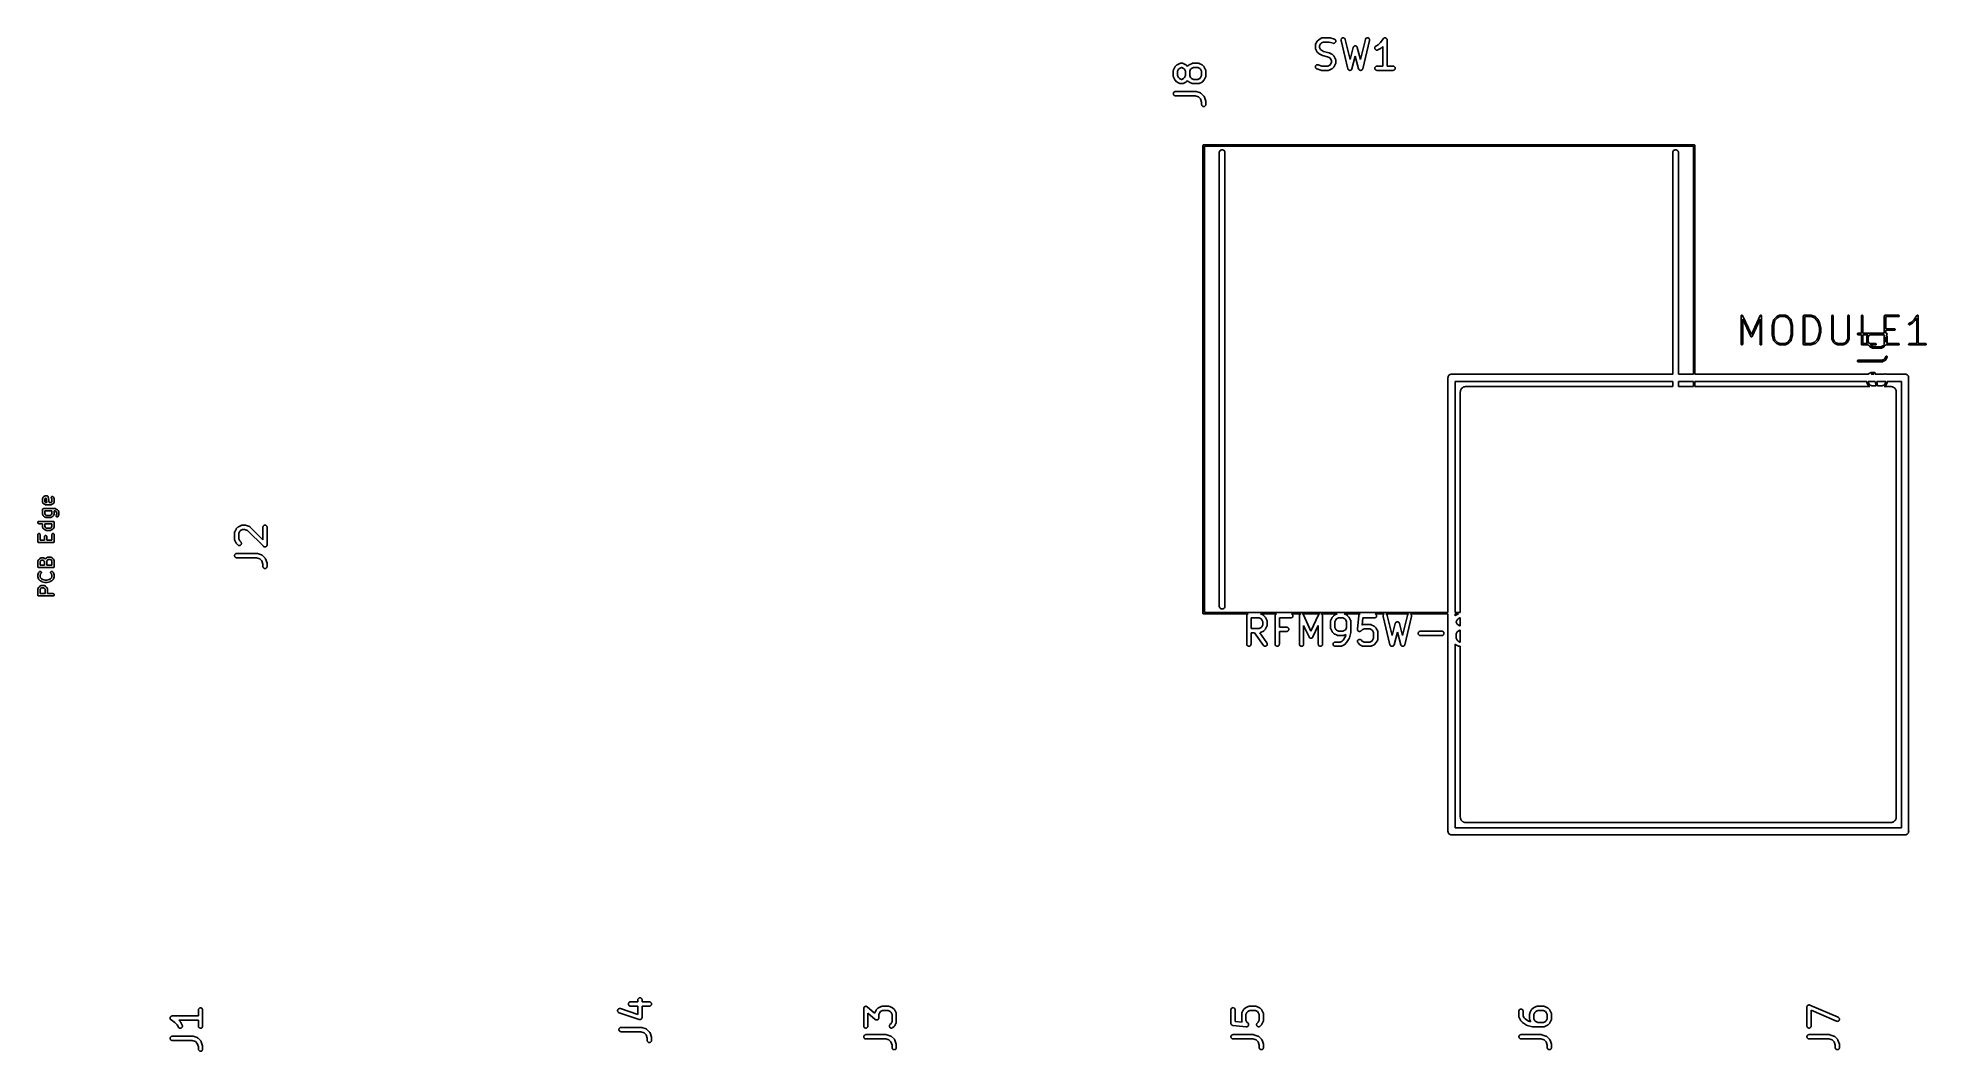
# Model space of a CAD drawing. Extents: x 103.6 to 170.3, y -92 to -56.3.
import ezdxf

# ---------------------------------------------------------------- set-up
doc = ezdxf.new("R2010")
doc.units = 0
doc.header["$MEASUREMENT"] = 0
doc.layers.add('BLACK', color=7, linetype='CONTINUOUS')

msp = doc.modelspace()

# ---------------------------------------------------------------- linework, layer by layer
at = {"layer": 'BLACK', "linetype": 'CONTINUOUS'}
for p, q in [((148.706, -56.5334), (148.707, -56.5284)), ((148.706, -56.5356), (148.706, -56.5334)), ((148.706, -56.5378), (148.706, -56.5356)), ((148.706, -56.5389), (148.706, -56.5378)), ((148.706, -56.6341), (148.706, -56.5389)), ((148.707, -56.5233), (148.708, -56.5212)), ((148.707, -56.5284), (148.707, -56.5233)), ((148.708, -56.519), (148.71, -56.5142)), ((148.708, -56.5212), (148.708, -56.519)), ((148.71, -56.5142), (148.712, -56.5093)), ((148.712, -56.5093), (148.713, -56.5074)), ((148.713, -56.5074), (148.714, -56.5053)), ((148.714, -56.5053), (148.761, -56.4101)), ((148.761, -56.4101), (148.762, -56.4091)), ((148.762, -56.4091), (148.764, -56.4056)), ((148.764, -56.4056), (148.766, -56.4019)), ((148.766, -56.4019), (148.768, -56.3995)), ((148.768, -56.3995), (148.77, -56.3969)), ((148.77, -56.3969), (148.773, -56.3938)), ((148.773, -56.3938), (148.775, -56.3906)), ((148.775, -56.3906), (148.823, -56.343)), ((148.823, -56.343), (148.824, -56.3422)), ((148.824, -56.3422), (148.827, -56.3396)), ((148.827, -56.3396), (148.83, -56.3367)), ((148.83, -56.3367), (148.833, -56.335)), ((148.833, -56.335), (148.835, -56.3331)), ((148.835, -56.3331), (148.839, -56.3312)), ((148.839, -56.3312), (148.842, -56.3289)), ((148.842, -56.3289), (148.938, -56.2813)), ((148.89, -56.488), (148.856, -56.5566)), ((148.856, -56.5566), (148.856, -56.6164)), ((148.856, -56.6164), (148.89, -56.6849)), ((148.92, -56.4576), (148.89, -56.488)), ((148.989, -56.4234), (148.92, -56.4576)), ((148.938, -56.2813), (148.939, -56.2808)), ((148.939, -56.2808), (148.941, -56.2801)), ((148.941, -56.2801), (148.943, -56.279)), ((148.943, -56.279), (148.947, -56.2776)), ((148.947, -56.2776), (148.952, -56.2758)), ((148.952, -56.2758), (148.954, -56.2754)), ((148.954, -56.2754), (148.957, -56.2748)), ((148.957, -56.2748), (148.962, -56.2743)), ((148.962, -56.2743), (148.967, -56.2735)), ((148.967, -56.2735), (148.969, -56.2736)), ((148.969, -56.2736), (148.971, -56.2734)), ((148.971, -56.2734), (149.209, -56.2734)), ((149.197, -56.4234), (148.989, -56.4234)), ((149.328, -56.4672), (149.197, -56.4234)), ((149.209, -56.2734), (149.21, -56.2734)), ((149.21, -56.2734), (149.214, -56.2739)), ((149.214, -56.2739), (149.219, -56.274)), ((149.219, -56.274), (149.222, -56.2747)), ((149.222, -56.2747), (149.225, -56.275)), ((149.225, -56.275), (149.229, -56.2763)), ((149.229, -56.2763), (149.233, -56.2772)), ((149.233, -56.2772), (149.376, -56.3248)), ((149.343, -56.4704), (149.328, -56.4672)), ((149.357, -56.4708), (149.343, -56.4704)), ((149.372, -56.4684), (149.357, -56.4708)), ((149.385, -56.4632), (149.372, -56.4684)), ((149.376, -56.3248), (149.377, -56.3252)), ((149.377, -56.3252), (149.39, -56.3313)), ((149.398, -56.4554), (149.385, -56.4632)), ((149.39, -56.3313), (149.402, -56.3399)), ((149.408, -56.4454), (149.398, -56.4554)), ((149.402, -56.3399), (149.412, -56.3507)), ((149.417, -56.4335), (149.408, -56.4454)), ((149.412, -56.3507), (149.42, -56.3632)), ((149.423, -56.4202), (149.417, -56.4335)), ((149.42, -56.3632), (149.425, -56.3769)), ((149.426, -56.406), (149.423, -56.4202)), ((149.425, -56.3769), (149.427, -56.3913)), ((149.427, -56.3913), (149.426, -56.406)), ((149.61, -56.3502), (149.612, -56.3356)), ((149.612, -56.3647), (149.61, -56.3502)), ((149.612, -56.3356), (149.615, -56.3215)), ((149.612, -56.3658), (149.612, -56.3647)), ((149.851, -57.3658), (149.612, -56.3658)), ((149.615, -56.3215), (149.622, -56.3084)), ((149.622, -56.3084), (149.631, -56.2968)), ((149.631, -56.2968), (149.642, -56.2872)), ((149.642, -56.2872), (149.655, -56.28)), ((149.655, -56.28), (149.669, -56.2753)), ((149.669, -56.2753), (149.683, -56.2734)), ((149.683, -56.2734), (149.698, -56.2744)), ((149.698, -56.2744), (149.712, -56.2782)), ((149.712, -56.2782), (149.725, -56.2846)), ((149.725, -56.2846), (149.737, -56.2935)), ((149.737, -56.2935), (149.746, -56.3045)), ((149.746, -56.3045), (149.754, -56.3172)), ((149.754, -56.3172), (149.758, -56.331)), ((149.758, -56.331), (149.928, -57.0419)), ((149.928, -57.0419), (150.042, -56.6148)), ((150.042, -56.6138), (150.043, -56.6115)), ((150.042, -56.6148), (150.042, -56.6138)), ((150.043, -56.6091), (150.045, -56.6047)), ((150.043, -56.6115), (150.043, -56.6091)), ((150.045, -56.6047), (150.047, -56.6001)), ((150.047, -56.6001), (150.048, -56.5981)), ((150.048, -56.5981), (150.049, -56.5958)), ((150.049, -56.5958), (150.052, -56.5919)), ((150.052, -56.5919), (150.055, -56.5878)), ((150.055, -56.5878), (150.057, -56.586)), ((150.057, -56.586), (150.058, -56.584)), ((150.058, -56.584), (150.062, -56.5807)), ((150.062, -56.5807), (150.065, -56.5772)), ((150.065, -56.5772), (150.067, -56.5758)), ((150.067, -56.5758), (150.069, -56.5741)), ((150.069, -56.5741), (150.073, -56.5716)), ((150.073, -56.5716), (150.077, -56.5688)), ((150.077, -56.5688), (150.079, -56.5678)), ((150.079, -56.5678), (150.081, -56.5665)), ((150.081, -56.5665), (150.086, -56.5648)), ((150.086, -56.5648), (150.09, -56.5629)), ((150.09, -56.5629), (150.093, -56.5623)), ((150.093, -56.5623), (150.095, -56.5615)), ((150.095, -56.5615), (150.1, -56.5607)), ((150.1, -56.5607), (150.105, -56.5597)), ((150.105, -56.5597), (150.107, -56.5596)), ((150.107, -56.5596), (150.11, -56.5592)), ((150.11, -56.5592), (150.115, -56.5594)), ((150.115, -56.5594), (150.119, -56.5593)), ((150.119, -56.5593), (150.122, -56.5597)), ((150.122, -56.5597), (150.124, -56.5598)), ((150.124, -56.5598), (150.129, -56.5609)), ((150.129, -56.5609), (150.134, -56.5618)), ((150.134, -56.5618), (150.136, -56.5626)), ((150.136, -56.5626), (150.139, -56.5632)), ((150.139, -56.5632), (150.143, -56.5652)), ((150.143, -56.5652), (150.148, -56.567)), ((150.148, -56.567), (150.15, -56.5683)), ((150.15, -56.5683), (150.152, -56.5693)), ((150.152, -56.5693), (150.156, -56.5722)), ((150.156, -56.5722), (150.16, -56.5748)), ((150.16, -56.5748), (150.162, -56.5765)), ((150.162, -56.5765), (150.164, -56.5779)), ((150.164, -56.5779), (150.167, -56.5815)), ((150.167, -56.5815), (150.171, -56.5848)), ((150.171, -56.5848), (150.172, -56.5868)), ((150.172, -56.5868), (150.174, -56.5886)), ((150.174, -56.5886), (150.176, -56.5928)), ((150.176, -56.5928), (150.179, -56.5967)), ((150.179, -56.5967), (150.18, -56.599)), ((150.18, -56.599), (150.181, -56.6011)), ((150.181, -56.6011), (150.183, -56.6056)), ((150.183, -56.6056), (150.185, -56.6101)), ((150.185, -56.6101), (150.186, -56.6125)), ((150.186, -56.6125), (150.186, -56.6148)), ((150.186, -56.6148), (150.3, -57.0419)), ((150.3, -57.0419), (150.47, -56.331)), ((150.616, -56.3658), (150.377, -57.3658)), ((150.47, -56.33), (150.475, -56.3162)), ((150.47, -56.331), (150.47, -56.33)), ((150.475, -56.3162), (150.482, -56.3037)), ((150.482, -56.3037), (150.492, -56.2928)), ((150.492, -56.2928), (150.504, -56.2841)), ((150.504, -56.2841), (150.517, -56.2778)), ((150.517, -56.2778), (150.531, -56.2742)), ((150.531, -56.2742), (150.546, -56.2735)), ((150.546, -56.2735), (150.56, -56.2755)), ((150.56, -56.2755), (150.574, -56.2804)), ((150.574, -56.2804), (150.587, -56.2879)), ((150.587, -56.2879), (150.598, -56.2976)), ((150.598, -56.2976), (150.607, -56.3093)), ((150.607, -56.3093), (150.613, -56.3225)), ((150.613, -56.3225), (150.617, -56.3366)), ((150.618, -56.3512), (150.616, -56.3658)), ((150.617, -56.3366), (150.618, -56.3512)), ((150.801, -56.639), (150.802, -56.6244)), ((150.802, -56.6244), (150.805, -56.6101)), ((150.805, -56.6101), (150.811, -56.5968)), ((150.811, -56.5968), (150.819, -56.5849)), ((150.819, -56.5849), (150.83, -56.5748)), ((150.83, -56.5748), (150.842, -56.567)), ((150.842, -56.567), (150.927, -56.5248)), ((150.927, -56.5248), (151.008, -56.4435)), ((151.008, -56.4435), (151.099, -56.3068)), ((151.087, -56.5771), (151.024, -56.6395)), ((151.087, -57.2734), (151.087, -56.5771)), ((151.099, -56.3068), (151.1, -56.306)), ((151.1, -56.3059), (151.104, -56.3005)), ((151.1, -56.306), (151.1, -56.3059)), ((151.1, -56.306), (151.1, -56.306)), ((151.1, -56.306), (151.1, -56.306)), ((151.104, -56.3005), (151.109, -56.2948)), ((151.109, -56.2947), (151.115, -56.2902)), ((151.109, -56.2948), (151.109, -56.2947)), ((151.109, -56.2948), (151.109, -56.2948)), ((151.115, -56.2902), (151.121, -56.2856)), ((151.121, -56.2856), (151.127, -56.2821)), ((151.121, -56.2856), (151.121, -56.2856)), ((151.121, -56.2856), (151.121, -56.2856)), ((151.127, -56.2821), (151.134, -56.2788)), ((151.134, -56.2788), (151.14, -56.2768)), ((151.134, -56.2788), (151.134, -56.2788)), ((151.134, -56.2788), (151.134, -56.2788)), ((151.14, -56.2768), (151.148, -56.2747)), ((151.148, -56.2747), (151.155, -56.2741)), ((151.148, -56.2747), (151.148, -56.2747)), ((151.148, -56.2747), (151.148, -56.2747)), ((151.155, -56.2741), (151.162, -56.2734)), ((151.162, -56.2734), (151.162, -56.2734)), ((151.162, -56.2734), (151.169, -56.2741)), ((151.162, -56.2734), (151.162, -56.2734)), ((151.169, -56.2741), (151.177, -56.2749)), ((151.177, -56.2749), (151.177, -56.2749)), ((151.177, -56.2749), (151.177, -56.2749)), ((151.177, -56.2749), (151.184, -56.2771)), ((151.184, -56.2771), (151.191, -56.2792)), ((151.191, -56.2792), (151.191, -56.2793)), ((151.191, -56.2793), (151.191, -56.2793)), ((151.191, -56.2793), (151.197, -56.2826)), ((151.197, -56.2826), (151.204, -56.2862)), ((151.204, -56.2862), (151.204, -56.2862)), ((151.204, -56.2862), (151.204, -56.2863)), ((151.204, -56.2863), (151.209, -56.2906)), ((151.209, -56.2906), (151.215, -56.2955)), ((151.215, -56.2955), (151.215, -56.2956)), ((151.215, -56.2956), (151.215, -56.2956)), ((151.215, -56.2956), (151.219, -56.3012)), ((151.219, -56.3012), (151.224, -56.3069)), ((151.224, -56.3069), (151.224, -56.3069)), ((151.224, -56.3069), (151.224, -56.307)), ((151.224, -56.307), (151.228, -56.3134)), ((151.228, -56.3134), (151.231, -56.3198)), ((151.231, -56.3198), (151.231, -56.3199)), ((151.231, -56.3199), (151.231, -56.3199)), ((151.231, -56.3199), (151.233, -56.3264)), ((151.233, -56.3264), (151.235, -56.3338)), ((151.235, -56.3338), (151.235, -56.3339)), ((151.235, -56.3339), (151.235, -56.3339)), ((151.235, -56.3339), (151.236, -56.3412)), ((151.236, -56.3412), (151.237, -56.3484)), ((151.237, -56.3484), (151.237, -57.2734)), ((143.754, -57.2988), (143.756, -57.2964)), ((143.756, -57.2964), (143.757, -57.2938)), ((143.757, -57.2938), (143.76, -57.2908)), ((143.76, -57.2908), (143.763, -57.2875)), ((143.763, -57.2875), (143.811, -57.2399)), ((143.811, -57.2392), (143.815, -57.2366)), ((143.811, -57.2399), (143.811, -57.2392)), ((143.815, -57.2366), (143.818, -57.2337)), ((143.818, -57.2337), (143.82, -57.232)), ((143.82, -57.232), (143.823, -57.2301)), ((143.823, -57.2301), (143.827, -57.2281)), ((143.827, -57.2281), (143.83, -57.2259)), ((143.83, -57.2259), (143.925, -57.1783)), ((143.925, -57.1783), (143.926, -57.1778)), ((143.926, -57.1778), (143.928, -57.177)), ((143.928, -57.177), (143.93, -57.176)), ((143.93, -57.176), (143.935, -57.1745)), ((143.935, -57.1745), (143.94, -57.1727)), ((143.94, -57.1727), (143.942, -57.1724)), ((143.942, -57.1724), (143.944, -57.1718)), ((143.944, -57.1718), (143.949, -57.1713)), ((143.949, -57.1713), (143.954, -57.1705)), ((143.954, -57.1705), (143.957, -57.1705)), ((143.957, -57.1705), (143.959, -57.1703)), ((143.959, -57.1703), (144.006, -57.1703)), ((144.006, -57.1703), (144.008, -57.1703)), ((144.008, -57.1703), (144.01, -57.1706)), ((144.01, -57.1706), (144.012, -57.1705)), ((144.012, -57.1705), (144.017, -57.1714)), ((144.017, -57.1714), (144.022, -57.172)), ((144.022, -57.172), (144.024, -57.1726)), ((144.024, -57.1726), (144.026, -57.173)), ((144.026, -57.173), (144.031, -57.1748)), ((144.031, -57.1748), (144.036, -57.1764)), ((144.036, -57.1764), (144.038, -57.1775)), ((144.038, -57.1775), (144.04, -57.1783)), ((144.04, -57.1783), (144.135, -57.2259)), ((144.135, -57.2259), (144.136, -57.2263)), ((144.136, -57.2263), (144.14, -57.2286)), ((144.14, -57.2286), (144.143, -57.2306)), ((144.143, -57.2306), (144.146, -57.2326)), ((144.146, -57.2326), (144.148, -57.2343)), ((144.148, -57.2343), (144.151, -57.2372)), ((144.151, -57.2372), (144.155, -57.2399)), ((144.155, -57.2399), (144.197, -57.2821)), ((144.197, -57.2821), (144.239, -57.2399)), ((144.239, -57.2399), (144.24, -57.2392)), ((144.24, -57.2392), (144.243, -57.2366)), ((144.243, -57.2366), (144.246, -57.2337)), ((144.246, -57.2337), (144.249, -57.232)), ((144.249, -57.232), (144.251, -57.2301)), ((144.251, -57.2301), (144.255, -57.2281)), ((144.255, -57.2281), (144.259, -57.2259)), ((144.259, -57.2259), (144.354, -57.1783)), ((144.354, -57.1783), (144.355, -57.1778)), ((144.355, -57.1778), (144.357, -57.177)), ((144.357, -57.177), (144.359, -57.176)), ((144.359, -57.176), (144.364, -57.1745)), ((144.364, -57.1745), (144.369, -57.1727)), ((144.369, -57.1727), (144.371, -57.1724)), ((144.371, -57.1724), (144.373, -57.1718)), ((144.373, -57.1718), (144.378, -57.1713)), ((144.378, -57.1713), (144.383, -57.1705)), ((144.383, -57.1705), (144.385, -57.1705)), ((144.385, -57.1705), (144.387, -57.1703)), ((144.387, -57.1703), (144.578, -57.1703)), ((144.578, -57.1703), (144.579, -57.1703)), ((144.579, -57.1703), (144.581, -57.1706)), ((144.581, -57.1706), (144.583, -57.1705)), ((144.583, -57.1705), (144.588, -57.1714)), ((144.588, -57.1714), (144.593, -57.172)), ((144.593, -57.172), (144.596, -57.1726)), ((144.596, -57.1726), (144.598, -57.173)), ((144.598, -57.173), (144.603, -57.1748)), ((144.603, -57.1748), (144.607, -57.1764)), ((144.607, -57.1764), (144.609, -57.1775)), ((144.609, -57.1775), (144.611, -57.1783)), ((144.611, -57.1783), (144.707, -57.2259)), ((144.707, -57.2259), (144.708, -57.2263)), ((144.708, -57.2263), (144.711, -57.2286)), ((144.711, -57.2286), (144.715, -57.2306)), ((144.715, -57.2306), (144.717, -57.2326)), ((144.717, -57.2326), (144.72, -57.2343)), ((144.72, -57.2343), (144.723, -57.2372)), ((144.723, -57.2372), (144.726, -57.2399)), ((144.726, -57.2399), (144.774, -57.2875)), ((144.774, -57.2875), (144.775, -57.2883)), ((144.775, -57.2883), (144.777, -57.2916)), ((144.777, -57.2916), (144.78, -57.2946)), ((144.78, -57.2946), (144.782, -57.2973)), ((144.782, -57.2973), (144.784, -57.2997)), ((148.706, -56.6363), (148.706, -56.6341)), ((148.706, -56.6385), (148.706, -56.6363)), ((148.707, -56.6436), (148.706, -56.6385)), ((148.706, -57.2908), (148.71, -57.2765)), ((148.706, -57.3054), (148.706, -57.2908)), ((148.707, -56.6487), (148.707, -56.6436)), ((148.708, -56.6508), (148.707, -56.6487)), ((148.708, -56.653), (148.708, -56.6508)), ((148.71, -56.6578), (148.708, -56.653)), ((148.711, -56.6627), (148.71, -56.6578)), ((148.71, -57.2765), (148.716, -57.2632)), ((148.712, -56.6646), (148.711, -56.6627)), ((148.713, -56.6667), (148.712, -56.6646)), ((148.714, -56.6676), (148.713, -56.6667)), ((148.761, -56.7629), (148.714, -56.6676)), ((148.716, -57.2632), (148.724, -57.2513)), ((148.724, -57.2513), (148.735, -57.2413)), ((148.735, -57.2413), (148.747, -57.2336)), ((148.747, -57.2336), (148.761, -57.2284)), ((148.763, -56.7664), (148.761, -56.7629)), ((148.761, -57.2284), (148.775, -57.2259)), ((148.765, -56.7702), (148.763, -56.7664)), ((148.767, -56.7726), (148.765, -56.7702)), ((148.769, -56.7753), (148.767, -56.7726)), ((148.772, -56.7783), (148.769, -56.7753)), ((148.775, -56.7816), (148.772, -56.7783)), ((148.775, -56.7824), (148.775, -56.7816)), ((148.823, -56.83), (148.775, -56.7824)), ((148.775, -57.2259), (148.79, -57.2264)), ((148.79, -57.2264), (148.804, -57.2296)), ((148.804, -57.2296), (148.936, -57.2734)), ((148.826, -56.8327), (148.823, -56.83)), ((148.829, -56.8356), (148.826, -56.8327)), ((148.832, -56.8373), (148.829, -56.8356)), ((148.834, -56.8393), (148.832, -56.8373)), ((148.838, -56.8413), (148.834, -56.8393)), ((148.841, -56.8436), (148.838, -56.8413)), ((148.842, -56.844), (148.841, -56.8436)), ((148.938, -56.8917), (148.842, -56.844)), ((148.89, -56.6849), (148.92, -56.7153)), ((148.92, -56.7153), (148.997, -56.7538)), ((148.936, -57.2734), (149.144, -57.2734)), ((148.938, -56.8918), (148.938, -56.8917)), ((148.938, -56.892), (148.938, -56.8918)), ((148.945, -56.8944), (148.938, -56.892)), ((148.951, -56.8969), (148.945, -56.8944)), ((148.952, -56.8969), (148.951, -56.8969)), ((148.952, -56.8971), (148.952, -56.8969)), ((148.953, -56.8973), (148.952, -56.8971)), ((149.135, -56.943), (148.953, -56.8973)), ((148.997, -56.7538), (149.18, -56.7994)), ((149.212, -56.9814), (149.135, -56.943)), ((149.144, -57.2734), (149.212, -57.2391)), ((149.18, -56.7994), (149.181, -56.7997)), ((149.181, -56.7997), (149.181, -56.7998)), ((149.181, -56.7998), (149.181, -56.7999)), ((149.181, -56.7999), (149.188, -56.8024)), ((149.188, -56.8024), (149.195, -56.8048)), ((149.195, -56.8048), (149.195, -56.805)), ((149.195, -56.805), (149.195, -56.8051)), ((149.195, -56.8051), (149.29, -56.8527)), ((149.243, -57.0119), (149.212, -56.9814)), ((149.212, -57.2391), (149.243, -57.2087)), ((149.277, -57.0804), (149.243, -57.0119)), ((149.243, -57.2087), (149.277, -57.1402)), ((149.277, -57.1402), (149.277, -57.0804)), ((149.29, -56.8527), (149.291, -56.8532)), ((149.291, -56.8532), (149.295, -56.8555)), ((149.295, -56.8555), (149.299, -56.8575)), ((149.299, -56.8575), (149.301, -56.8595)), ((149.301, -56.8595), (149.304, -56.8612)), ((149.304, -56.8612), (149.307, -56.8641)), ((149.307, -56.8641), (149.31, -56.8668)), ((149.31, -56.8668), (149.358, -56.9144)), ((149.358, -56.9144), (149.358, -56.9151)), ((149.358, -56.9151), (149.361, -56.9184)), ((149.361, -56.9184), (149.364, -56.9215)), ((149.365, -57.2973), (149.363, -57.2999)), ((149.364, -56.9215), (149.365, -56.9241)), ((149.365, -56.9241), (149.367, -56.9266)), ((149.367, -57.2949), (149.365, -57.2973)), ((149.367, -56.9266), (149.369, -56.9303)), ((149.369, -57.2912), (149.367, -57.2949)), ((149.369, -56.9303), (149.372, -56.9339)), ((149.371, -57.2876), (149.369, -57.2912)), ((149.372, -57.2867), (149.371, -57.2876)), ((149.372, -56.9339), (149.419, -57.0291)), ((149.419, -57.1914), (149.372, -57.2867)), ((149.419, -57.0291), (149.42, -57.0301)), ((149.42, -57.1894), (149.419, -57.1914)), ((149.42, -57.0301), (149.42, -57.0321)), ((149.42, -57.0321), (149.421, -57.0341)), ((149.421, -57.1874), (149.42, -57.1894)), ((149.421, -57.0341), (149.423, -57.039)), ((149.423, -57.1826), (149.421, -57.1874)), ((149.423, -57.039), (149.425, -57.0438)), ((149.424, -57.1778), (149.423, -57.1826)), ((149.425, -57.1756), (149.424, -57.1778)), ((149.425, -57.0438), (149.425, -57.046)), ((149.425, -57.046), (149.426, -57.0481)), ((149.426, -57.1684), (149.425, -57.1735)), ((149.425, -57.1735), (149.425, -57.1756)), ((149.426, -57.0481), (149.426, -57.0532)), ((149.426, -57.0532), (149.427, -57.0583)), ((149.427, -57.1634), (149.426, -57.1684)), ((149.427, -57.0583), (149.427, -57.0605)), ((149.427, -57.0605), (149.427, -57.0627)), ((149.427, -57.0627), (149.427, -57.1579)), ((149.427, -57.1579), (149.427, -57.159)), ((149.427, -57.159), (149.427, -57.1611)), ((149.427, -57.1611), (149.427, -57.1634)), ((150.114, -56.9252), (149.996, -57.3677)), ((150.232, -57.3677), (150.114, -56.9252)), ((150.803, -56.6535), (150.801, -56.639)), ((150.809, -56.6672), (150.803, -56.6535)), ((150.816, -56.6796), (150.809, -56.6672)), ((150.814, -57.3064), (150.823, -57.2952)), ((150.826, -56.6903), (150.816, -56.6796)), ((150.823, -57.2952), (150.834, -57.2859)), ((150.838, -56.6989), (150.826, -56.6903)), ((150.834, -57.2859), (150.847, -57.279)), ((150.851, -56.705), (150.838, -56.6989)), ((150.847, -57.279), (150.861, -57.2748)), ((150.866, -56.7084), (150.851, -56.705)), ((150.861, -57.2748), (150.876, -57.2734)), ((150.88, -56.709), (150.866, -56.7084)), ((150.876, -57.2734), (151.087, -57.2734)), ((150.895, -56.7067), (150.88, -56.709)), ((150.909, -56.7016), (150.895, -56.7067)), ((151.005, -56.6536), (150.909, -56.7012)), ((150.909, -56.7012), (150.909, -56.7016)), ((151.008, -56.6513), (151.005, -56.6536)), ((151.012, -56.6494), (151.008, -56.6513)), ((151.014, -56.6474), (151.012, -56.6494)), ((151.017, -56.6458), (151.014, -56.6474)), ((151.02, -56.6429), (151.017, -56.6458)), ((151.023, -56.6402), (151.02, -56.6429)), ((151.024, -56.6395), (151.023, -56.6402)), ((151.237, -57.2734), (151.447, -57.2734)), ((151.447, -57.2734), (151.448, -57.2734)), ((151.448, -57.2734), (151.463, -57.275)), ((151.463, -57.275), (151.477, -57.2794)), ((151.477, -57.2794), (151.49, -57.2865)), ((151.49, -57.2865), (151.501, -57.2959)), ((151.501, -57.2959), (151.51, -57.3073)), ((143.693, -57.4348), (143.694, -57.4326)), ((143.693, -57.4358), (143.693, -57.4348)), ((143.693, -57.6263), (143.693, -57.4358)), ((143.694, -57.6285), (143.693, -57.6263)), ((143.694, -57.4253), (143.695, -57.4202)), ((143.694, -57.4304), (143.694, -57.4253)), ((143.694, -57.4326), (143.694, -57.4304)), ((143.694, -57.6307), (143.694, -57.6285)), ((143.694, -57.6357), (143.694, -57.6307)), ((143.695, -57.6409), (143.694, -57.6357)), ((143.695, -57.4202), (143.696, -57.4181)), ((143.695, -57.643), (143.695, -57.6409)), ((143.696, -57.6451), (143.695, -57.643)), ((143.696, -57.4159), (143.698, -57.4111)), ((143.696, -57.4181), (143.696, -57.4159)), ((143.698, -57.65), (143.696, -57.6451)), ((143.698, -57.4111), (143.699, -57.4063)), ((143.699, -57.6549), (143.698, -57.65)), ((143.699, -57.4063), (143.701, -57.4043)), ((143.7, -57.6568), (143.699, -57.6549)), ((143.701, -57.6589), (143.7, -57.6568)), ((143.701, -57.4023), (143.749, -57.307)), ((143.701, -57.4043), (143.701, -57.4023)), ((143.701, -57.6598), (143.701, -57.6589)), ((143.749, -57.7551), (143.701, -57.6598)), ((143.749, -57.3061), (143.752, -57.3026)), ((143.749, -57.307), (143.749, -57.3061)), ((143.751, -57.7586), (143.749, -57.7551)), ((143.753, -57.7624), (143.751, -57.7586)), ((143.752, -57.3026), (143.754, -57.2988)), ((143.755, -57.7648), (143.753, -57.7624)), ((143.757, -57.7675), (143.755, -57.7648)), ((143.76, -57.7705), (143.757, -57.7675)), ((143.762, -57.7738), (143.76, -57.7705)), ((143.763, -57.7746), (143.762, -57.7738)), ((143.811, -57.8222), (143.763, -57.7746)), ((143.814, -57.8248), (143.811, -57.8222)), ((143.817, -57.8278), (143.814, -57.8248)), ((143.819, -57.8295), (143.817, -57.8278)), ((143.822, -57.8315), (143.819, -57.8295)), ((143.826, -57.8335), (143.822, -57.8315)), ((143.829, -57.8357), (143.826, -57.8335)), ((143.83, -57.8362), (143.829, -57.8357)), ((143.925, -57.8838), (143.83, -57.8362)), ((143.878, -57.385), (143.843, -57.4535)), ((143.843, -57.4535), (143.843, -57.6086)), ((143.843, -57.6086), (143.878, -57.6771)), ((143.908, -57.3546), (143.878, -57.385)), ((143.878, -57.6771), (143.908, -57.7075)), ((143.977, -57.3203), (143.908, -57.3546)), ((143.908, -57.7075), (143.977, -57.7418)), ((143.927, -57.8846), (143.925, -57.8838)), ((143.929, -57.8857), (143.927, -57.8846)), ((143.934, -57.8872), (143.929, -57.8857)), ((143.939, -57.8891), (143.934, -57.8872)), ((143.941, -57.8895), (143.939, -57.8891)), ((143.943, -57.8901), (143.941, -57.8895)), ((143.948, -57.8907), (143.943, -57.8901)), ((143.953, -57.8916), (143.948, -57.8907)), ((143.956, -57.8915), (143.953, -57.8916)), ((143.958, -57.8918), (143.956, -57.8915)), ((143.959, -57.8918), (143.958, -57.8918)), ((144.006, -57.8918), (143.959, -57.8918)), ((143.989, -57.3203), (143.977, -57.3203)), ((143.977, -57.7418), (143.989, -57.7418)), ((144.057, -57.3546), (143.989, -57.3203)), ((143.989, -57.7418), (144.057, -57.7075)), ((144.009, -57.8915), (144.006, -57.8918)), ((144.011, -57.8916), (144.009, -57.8915)), ((144.016, -57.8908), (144.011, -57.8916)), ((144.021, -57.8903), (144.016, -57.8908)), ((144.023, -57.8897), (144.021, -57.8903)), ((144.025, -57.8894), (144.023, -57.8897)), ((144.03, -57.8876), (144.025, -57.8894)), ((144.035, -57.8861), (144.03, -57.8876)), ((144.037, -57.8851), (144.035, -57.8861)), ((144.039, -57.8843), (144.037, -57.8851)), ((144.04, -57.8838), (144.039, -57.8843)), ((144.135, -57.8362), (144.04, -57.8838)), ((144.088, -57.385), (144.057, -57.3546)), ((144.057, -57.7075), (144.088, -57.6771)), ((144.122, -57.4535), (144.088, -57.385)), ((144.088, -57.6771), (144.122, -57.6086)), ((144.122, -57.6086), (144.122, -57.4535)), ((144.139, -57.834), (144.135, -57.8362)), ((144.143, -57.832), (144.139, -57.834)), ((144.145, -57.8301), (144.143, -57.832)), ((144.148, -57.8284), (144.145, -57.8301)), ((144.151, -57.8255), (144.148, -57.8284)), ((144.154, -57.8229), (144.151, -57.8255)), ((144.155, -57.8222), (144.154, -57.8229)), ((144.197, -57.78), (144.155, -57.8222)), ((144.239, -57.8222), (144.197, -57.78)), ((144.242, -57.8248), (144.239, -57.8222)), ((144.245, -57.8278), (144.242, -57.8248)), ((144.248, -57.8295), (144.245, -57.8278)), ((144.25, -57.8315), (144.248, -57.8295)), ((144.254, -57.8335), (144.25, -57.8315)), ((144.258, -57.8357), (144.254, -57.8335)), ((144.259, -57.8362), (144.258, -57.8357)), ((144.354, -57.8838), (144.259, -57.8362)), ((144.306, -57.385), (144.272, -57.4535)), ((144.272, -57.4535), (144.272, -57.6086)), ((144.272, -57.6086), (144.306, -57.6771)), ((144.337, -57.3546), (144.306, -57.385)), ((144.306, -57.6771), (144.337, -57.7075)), ((144.405, -57.3203), (144.337, -57.3546)), ((144.337, -57.7075), (144.405, -57.7418)), ((144.356, -57.8846), (144.354, -57.8838)), ((144.358, -57.8857), (144.356, -57.8846)), ((144.363, -57.8872), (144.358, -57.8857)), ((144.368, -57.8891), (144.363, -57.8872)), ((144.37, -57.8895), (144.368, -57.8891)), ((144.372, -57.8901), (144.37, -57.8895)), ((144.377, -57.8907), (144.372, -57.8901)), ((144.382, -57.8916), (144.377, -57.8907)), ((144.384, -57.8915), (144.382, -57.8916)), ((144.386, -57.8918), (144.384, -57.8915)), ((144.387, -57.8918), (144.386, -57.8918)), ((144.578, -57.8918), (144.387, -57.8918)), ((144.56, -57.3203), (144.405, -57.3203)), ((144.405, -57.7418), (144.56, -57.7418)), ((144.629, -57.3546), (144.56, -57.3203)), ((144.56, -57.7418), (144.629, -57.7075)), ((144.58, -57.8915), (144.578, -57.8918)), ((144.582, -57.8916), (144.58, -57.8915)), ((144.587, -57.8908), (144.582, -57.8916)), ((144.592, -57.8903), (144.587, -57.8908)), ((144.595, -57.8897), (144.592, -57.8903)), ((144.597, -57.8894), (144.595, -57.8897)), ((144.602, -57.8876), (144.597, -57.8894)), ((144.606, -57.8861), (144.602, -57.8876)), ((144.608, -57.8851), (144.606, -57.8861)), ((144.611, -57.8843), (144.608, -57.8851)), ((144.707, -57.8362), (144.611, -57.8838)), ((144.611, -57.8838), (144.611, -57.8843)), ((144.659, -57.385), (144.629, -57.3546)), ((144.629, -57.7075), (144.659, -57.6771)), ((144.693, -57.4535), (144.659, -57.385)), ((144.659, -57.6771), (144.693, -57.6086)), ((144.693, -57.6086), (144.693, -57.4535)), ((144.71, -57.834), (144.707, -57.8362)), ((144.714, -57.832), (144.71, -57.834)), ((144.716, -57.8301), (144.714, -57.832)), ((144.719, -57.8284), (144.716, -57.8301)), ((144.722, -57.8255), (144.719, -57.8284)), ((144.725, -57.8229), (144.722, -57.8255)), ((144.726, -57.8222), (144.725, -57.8229)), ((144.774, -57.7746), (144.726, -57.8222)), ((144.776, -57.7713), (144.774, -57.7746)), ((144.779, -57.7683), (144.776, -57.7713)), ((144.781, -57.7657), (144.779, -57.7683)), ((144.783, -57.7632), (144.781, -57.7657)), ((144.785, -57.7595), (144.783, -57.7632)), ((144.784, -57.2997), (144.786, -57.3035)), ((144.787, -57.756), (144.785, -57.7595)), ((144.786, -57.3035), (144.788, -57.307)), ((144.788, -57.7551), (144.787, -57.756)), ((144.788, -57.307), (144.835, -57.4023)), ((144.835, -57.6598), (144.788, -57.7551)), ((144.835, -57.4023), (144.836, -57.4032)), ((144.836, -57.6578), (144.835, -57.6598)), ((144.836, -57.4032), (144.837, -57.4053)), ((144.837, -57.6558), (144.836, -57.6578)), ((144.837, -57.4053), (144.838, -57.4072)), ((144.839, -57.651), (144.837, -57.6558)), ((144.838, -57.4072), (144.839, -57.4121)), ((144.839, -57.4121), (144.841, -57.4169)), ((144.841, -57.6462), (144.839, -57.651)), ((144.841, -57.4169), (144.841, -57.4191)), ((144.841, -57.4191), (144.842, -57.4212)), ((144.842, -57.6419), (144.841, -57.644)), ((144.841, -57.644), (144.841, -57.6462)), ((144.842, -57.4212), (144.842, -57.4263)), ((144.842, -57.4263), (144.843, -57.4314)), ((144.843, -57.6317), (144.842, -57.6368)), ((144.842, -57.6368), (144.842, -57.6419)), ((144.843, -57.4314), (144.843, -57.4336)), ((144.843, -57.4336), (144.843, -57.4358)), ((144.843, -57.4358), (144.843, -57.6263)), ((144.843, -57.6263), (144.843, -57.6273)), ((144.843, -57.6273), (144.843, -57.6295)), ((144.843, -57.6295), (144.843, -57.6317)), ((148.708, -57.3199), (148.706, -57.3054)), ((148.713, -57.3336), (148.708, -57.3199)), ((148.721, -57.3461), (148.713, -57.3336)), ((148.731, -57.3568), (148.721, -57.3461)), ((148.743, -57.3654), (148.731, -57.3568)), ((148.756, -57.3716), (148.743, -57.3654)), ((148.757, -57.3719), (148.756, -57.3716)), ((148.9, -57.4195), (148.757, -57.3719)), ((148.904, -57.4205), (148.9, -57.4195)), ((148.908, -57.4217), (148.904, -57.4205)), ((148.911, -57.4221), (148.908, -57.4217)), ((148.914, -57.4228), (148.911, -57.4221)), ((148.918, -57.4229), (148.914, -57.4228)), ((148.922, -57.4234), (148.918, -57.4229)), ((148.924, -57.4234), (148.922, -57.4234)), ((149.162, -57.4234), (148.924, -57.4234)), ((149.164, -57.4232), (149.162, -57.4234)), ((149.166, -57.4233), (149.164, -57.4232)), ((149.171, -57.4225), (149.166, -57.4233)), ((149.176, -57.422), (149.171, -57.4225)), ((149.178, -57.4213), (149.176, -57.422)), ((149.18, -57.421), (149.178, -57.4213)), ((149.185, -57.4192), (149.18, -57.421)), ((149.19, -57.4177), (149.185, -57.4192)), ((149.192, -57.4167), (149.19, -57.4177)), ((149.194, -57.4159), (149.192, -57.4167)), ((149.195, -57.4155), (149.194, -57.4159)), ((149.29, -57.3678), (149.195, -57.4155)), ((149.294, -57.3656), (149.29, -57.3678)), ((149.298, -57.3637), (149.294, -57.3656)), ((149.3, -57.3617), (149.298, -57.3637)), ((149.303, -57.3601), (149.3, -57.3617)), ((149.306, -57.3572), (149.303, -57.3601)), ((149.309, -57.3545), (149.306, -57.3572)), ((149.31, -57.3538), (149.309, -57.3545)), ((149.358, -57.3062), (149.31, -57.3538)), ((149.36, -57.3029), (149.358, -57.3062)), ((149.363, -57.2999), (149.36, -57.3029)), ((149.852, -57.369), (149.851, -57.3658)), ((149.852, -57.3724), (149.852, -57.369)), ((149.854, -57.3759), (149.852, -57.3724)), ((149.855, -57.3796), (149.854, -57.3759)), ((149.857, -57.3826), (149.855, -57.3796)), ((149.858, -57.3857), (149.857, -57.3826)), ((149.861, -57.3889), (149.858, -57.3857)), ((149.863, -57.3922), (149.861, -57.3889)), ((149.865, -57.3948), (149.863, -57.3922)), ((149.867, -57.3977), (149.865, -57.3948)), ((149.87, -57.4003), (149.867, -57.3977)), ((149.872, -57.4032), (149.87, -57.4003)), ((149.875, -57.4053), (149.872, -57.4032)), ((149.878, -57.4077), (149.875, -57.4053)), ((149.881, -57.4098), (149.878, -57.4077)), ((149.884, -57.4121), (149.881, -57.4098)), ((149.887, -57.4136), (149.884, -57.4121)), ((149.89, -57.4155), (149.887, -57.4136)), ((149.894, -57.4169), (149.89, -57.4155)), ((149.897, -57.4186), (149.894, -57.4169)), ((149.9, -57.4195), (149.897, -57.4186)), ((149.904, -57.4207), (149.9, -57.4195)), ((149.908, -57.4214), (149.904, -57.4207)), ((149.911, -57.4224), (149.908, -57.4214)), ((149.915, -57.4226), (149.911, -57.4224)), ((149.918, -57.4232), (149.915, -57.4226)), ((149.922, -57.4231), (149.918, -57.4232)), ((149.926, -57.4233), (149.922, -57.4231)), ((149.929, -57.4229), (149.926, -57.4233)), ((149.933, -57.4228), (149.929, -57.4229)), ((149.937, -57.422), (149.933, -57.4228)), ((149.94, -57.4215), (149.937, -57.422)), ((149.944, -57.4204), (149.94, -57.4215)), ((149.947, -57.4196), (149.944, -57.4204)), ((149.951, -57.418), (149.947, -57.4196)), ((149.954, -57.4168), (149.951, -57.418)), ((149.957, -57.4151), (149.954, -57.4168)), ((149.96, -57.4137), (149.957, -57.4151)), ((149.964, -57.4114), (149.96, -57.4137)), ((149.967, -57.4095), (149.964, -57.4114)), ((149.97, -57.4073), (149.967, -57.4095)), ((149.972, -57.4053), (149.97, -57.4073)), ((149.975, -57.4025), (149.972, -57.4053)), ((149.978, -57.3999), (149.975, -57.4025)), ((149.98, -57.3972), (149.978, -57.3999)), ((149.983, -57.3947), (149.98, -57.3972)), ((149.985, -57.3914), (149.983, -57.3947)), ((149.987, -57.3884), (149.985, -57.3914)), ((149.989, -57.3853), (149.987, -57.3884)), ((149.99, -57.3823), (149.989, -57.3853)), ((149.992, -57.3787), (149.99, -57.3823)), ((149.994, -57.3753), (149.992, -57.3787)), ((149.996, -57.3687), (149.994, -57.3719)), ((149.994, -57.3719), (149.994, -57.3753)), ((149.996, -57.3677), (149.996, -57.3687)), ((150.233, -57.371), (150.232, -57.3677)), ((150.234, -57.3743), (150.233, -57.371)), ((150.236, -57.3778), (150.234, -57.3743)), ((150.237, -57.3814), (150.236, -57.3778)), ((150.239, -57.3844), (150.237, -57.3814)), ((150.24, -57.3875), (150.239, -57.3844)), ((150.243, -57.3906), (150.24, -57.3875)), ((150.245, -57.3939), (150.243, -57.3906)), ((150.247, -57.3964), (150.245, -57.3939)), ((150.249, -57.3992), (150.247, -57.3964)), ((150.252, -57.4017), (150.249, -57.3992)), ((150.255, -57.4046), (150.252, -57.4017)), ((150.258, -57.4066), (150.255, -57.4046)), ((150.26, -57.4089), (150.258, -57.4066)), ((150.264, -57.4109), (150.26, -57.4089)), ((150.267, -57.4132), (150.264, -57.4109)), ((150.27, -57.4146), (150.267, -57.4132)), ((150.273, -57.4164), (150.27, -57.4146)), ((150.276, -57.4176), (150.273, -57.4164)), ((150.28, -57.4193), (150.276, -57.4176)), ((150.283, -57.4201), (150.28, -57.4193)), ((150.287, -57.4212), (150.283, -57.4201)), ((150.29, -57.4218), (150.287, -57.4212)), ((150.294, -57.4227), (150.29, -57.4218)), ((150.298, -57.4228), (150.294, -57.4227)), ((150.301, -57.4233), (150.298, -57.4228)), ((150.305, -57.4231), (150.301, -57.4233)), ((150.309, -57.4233), (150.305, -57.4231)), ((150.312, -57.4227), (150.309, -57.4233)), ((150.316, -57.4225), (150.312, -57.4227)), ((150.319, -57.4216), (150.316, -57.4225)), ((150.323, -57.421), (150.319, -57.4216)), ((150.327, -57.4198), (150.323, -57.421)), ((150.33, -57.4189), (150.327, -57.4198)), ((150.333, -57.4173), (150.33, -57.4189)), ((150.337, -57.4159), (150.333, -57.4173)), ((150.34, -57.4141), (150.337, -57.4159)), ((150.343, -57.4127), (150.34, -57.4141)), ((150.346, -57.4103), (150.343, -57.4127)), ((150.35, -57.4083), (150.346, -57.4103)), ((150.352, -57.406), (150.35, -57.4083)), ((150.355, -57.4039), (150.352, -57.406)), ((150.357, -57.4011), (150.355, -57.4039)), ((150.36, -57.3984), (150.357, -57.4011)), ((150.362, -57.3956), (150.36, -57.3984)), ((150.365, -57.3931), (150.362, -57.3956)), ((150.367, -57.3898), (150.365, -57.3931)), ((150.369, -57.3866), (150.367, -57.3898)), ((150.37, -57.3835), (150.369, -57.3866)), ((150.372, -57.3805), (150.37, -57.3835)), ((150.374, -57.3769), (150.372, -57.3805)), ((150.375, -57.3734), (150.374, -57.3769)), ((150.376, -57.37), (150.375, -57.3734)), ((150.377, -57.3668), (150.376, -57.37)), ((150.377, -57.3658), (150.377, -57.3668)), ((150.801, -57.3479), (150.802, -57.3333)), ((150.802, -57.3624), (150.801, -57.3479)), ((150.802, -57.3333), (150.807, -57.3193)), ((150.806, -57.3765), (150.802, -57.3624)), ((150.813, -57.3894), (150.806, -57.3765)), ((150.807, -57.3193), (150.814, -57.3064)), ((150.822, -57.4009), (150.813, -57.3894)), ((150.834, -57.4103), (150.822, -57.4009)), ((150.846, -57.4173), (150.834, -57.4103)), ((150.86, -57.4217), (150.846, -57.4173)), ((150.875, -57.4234), (150.86, -57.4217)), ((150.876, -57.4234), (150.875, -57.4234)), ((151.447, -57.4234), (150.876, -57.4234)), ((151.462, -57.422), (151.447, -57.4234)), ((151.476, -57.4177), (151.462, -57.422)), ((151.489, -57.4108), (151.476, -57.4177)), ((151.5, -57.4016), (151.489, -57.4108)), ((151.51, -57.3903), (151.5, -57.4016)), ((151.51, -57.3073), (151.517, -57.3203)), ((151.516, -57.3774), (151.51, -57.3903)), ((151.521, -57.3635), (151.516, -57.3774)), ((151.517, -57.3203), (151.521, -57.3343)), ((151.521, -57.3343), (151.522, -57.3489)), ((151.522, -57.3489), (151.521, -57.3635)), ((143.693, -58.2448), (143.695, -58.2303)), ((143.695, -58.2594), (143.693, -58.2448)), ((143.695, -58.2303), (143.699, -58.2163)), ((143.699, -58.2734), (143.695, -58.2594)), ((143.699, -58.2163), (143.706, -58.2034)), ((143.706, -58.2864), (143.699, -58.2734)), ((143.706, -58.2034), (143.716, -58.1921)), ((143.715, -58.2978), (143.706, -58.2864)), ((143.726, -58.3072), (143.715, -58.2978)), ((143.716, -58.1921), (143.727, -58.1829)), ((143.739, -58.3143), (143.726, -58.3072)), ((143.727, -58.1829), (143.74, -58.176)), ((143.753, -58.3187), (143.739, -58.3143)), ((143.74, -58.176), (143.754, -58.1718)), ((143.767, -58.3203), (143.753, -58.3187)), ((143.754, -58.1718), (143.768, -58.1703)), ((143.768, -58.3203), (143.767, -58.3203)), ((143.768, -58.1703), (144.483, -58.1703)), ((144.47, -58.3203), (143.768, -58.3203)), ((144.585, -58.3585), (144.47, -58.3203)), ((144.483, -58.1703), (144.484, -58.1703)), ((144.484, -58.1703), (144.488, -58.1708)), ((144.488, -58.1708), (144.492, -58.1709)), ((144.492, -58.1709), (144.495, -58.1716)), ((144.495, -58.1716), (144.498, -58.172)), ((144.498, -58.172), (144.502, -58.1732)), ((144.502, -58.1732), (144.506, -58.1742)), ((144.506, -58.1742), (144.649, -58.2218)), ((144.655, -58.4287), (144.585, -58.3585)), ((144.649, -58.2218), (144.65, -58.2221)), ((144.65, -58.2221), (144.652, -58.2231)), ((144.652, -58.2231), (144.654, -58.2237)), ((144.654, -58.2237), (144.659, -58.2261)), ((144.693, -58.5432), (144.655, -58.4287)), ((144.659, -58.2261), (144.664, -58.2283)), ((144.664, -58.2283), (144.665, -58.2296)), ((144.665, -58.2296), (144.667, -58.2306)), ((144.667, -58.2306), (144.671, -58.2339)), ((144.671, -58.2339), (144.675, -58.2369)), ((144.675, -58.2369), (144.677, -58.2385)), ((144.677, -58.2385), (144.679, -58.2399)), ((144.679, -58.2399), (144.774, -58.3352)), ((144.693, -58.6263), (144.693, -58.5432)), ((144.695, -58.6409), (144.693, -58.6263)), ((144.774, -58.3352), (144.775, -58.3359)), ((144.775, -58.3359), (144.776, -58.3376)), ((144.776, -58.3376), (144.778, -58.3391)), ((144.778, -58.3391), (144.78, -58.3433)), ((144.78, -58.3433), (144.784, -58.3473)), ((144.784, -58.3473), (144.785, -58.3493)), ((144.785, -58.3493), (144.786, -58.3511)), ((144.786, -58.3511), (144.788, -58.3558)), ((144.788, -58.3558), (144.79, -58.3603)), ((144.79, -58.3603), (144.791, -58.3625)), ((144.791, -58.3625), (144.792, -58.3645)), ((144.792, -58.3645), (144.84, -58.5073)), ((144.84, -58.5073), (144.84, -58.5083)), ((144.84, -58.5083), (144.841, -58.5124)), ((144.841, -58.5124), (144.842, -58.5165)), ((144.842, -58.5165), (144.842, -58.5196)), ((144.842, -58.5196), (144.843, -58.5226)), ((144.843, -58.6273), (144.842, -58.6419)), ((144.843, -58.5226), (144.843, -58.5268)), ((144.843, -58.5268), (144.843, -58.531)), ((144.843, -58.531), (144.843, -58.6263)), ((144.843, -58.6263), (144.843, -58.6273)), ((144.699, -58.6549), (144.695, -58.6409)), ((144.706, -58.6678), (144.699, -58.6549)), ((144.715, -58.6791), (144.706, -58.6678)), ((144.726, -58.6885), (144.715, -58.6791)), ((144.739, -58.6954), (144.726, -58.6885)), ((144.753, -58.6998), (144.739, -58.6954)), ((144.768, -58.7013), (144.753, -58.6998)), ((144.782, -58.7), (144.768, -58.7013)), ((144.796, -58.6958), (144.782, -58.7)), ((144.809, -58.689), (144.796, -58.6958)), ((144.821, -58.6799), (144.809, -58.689)), ((144.83, -58.6687), (144.821, -58.6799)), ((144.837, -58.6558), (144.83, -58.6687)), ((144.842, -58.6419), (144.837, -58.6558)), ((144.741, -60.0711), (144.743, -60.0664)), ((144.741, -60.076), (144.741, -60.0711)), ((144.741, -60.0772), (144.741, -60.076)), ((144.741, -76.5748), (144.741, -60.0772)), ((144.743, -60.0664), (144.745, -60.062)), ((144.745, -60.062), (144.748, -60.0582)), ((144.748, -60.0582), (144.752, -60.0551)), ((144.752, -60.0551), (144.756, -60.0528)), ((144.756, -60.0528), (144.761, -60.0514)), ((144.761, -60.0514), (144.765, -60.051)), ((144.765, -60.051), (144.766, -60.0509)), ((144.765, -60.051), (144.765, -60.051)), ((144.766, -60.0509), (144.767, -60.051)), ((144.767, -60.051), (162.065, -60.051)), ((144.791, -60.101), (144.791, -76.551)), ((162.041, -60.101), (144.791, -60.101)), ((145.316, -60.3211), (145.317, -60.3064)), ((145.316, -76.3309), (145.316, -60.3211)), ((145.317, -60.3064), (145.323, -60.2875)), ((145.323, -60.2875), (145.332, -60.2702)), ((145.332, -60.2702), (145.345, -60.2549)), ((145.345, -60.2549), (145.36, -60.2425)), ((145.36, -60.2425), (145.378, -60.2332)), ((145.378, -60.2332), (145.396, -60.2274)), ((145.396, -60.2274), (145.416, -60.2255)), ((145.416, -60.2255), (145.436, -60.2274)), ((145.436, -60.2274), (145.454, -60.2332)), ((145.454, -60.2332), (145.472, -60.2425)), ((145.472, -60.2425), (145.487, -60.2549)), ((145.487, -60.2549), (145.5, -60.2702)), ((145.5, -60.2702), (145.509, -60.2875)), ((145.509, -60.2875), (145.515, -60.3064)), ((145.515, -60.3064), (145.516, -60.3211)), ((145.516, -60.3211), (145.516, -76.3309)), ((161.316, -60.3211), (161.317, -60.3064)), ((161.316, -68.143), (161.316, -60.3211)), ((161.317, -60.3064), (161.323, -60.2875)), ((161.323, -60.2875), (161.332, -60.2702)), ((161.332, -60.2702), (161.345, -60.2549)), ((161.345, -60.2549), (161.36, -60.2425)), ((161.36, -60.2425), (161.378, -60.2332)), ((161.378, -60.2332), (161.396, -60.2274)), ((161.396, -60.2274), (161.416, -60.2255)), ((161.416, -60.2255), (161.436, -60.2274)), ((161.436, -60.2274), (161.454, -60.2332)), ((161.454, -60.2332), (161.472, -60.2425)), ((161.472, -60.2425), (161.487, -60.2549)), ((161.487, -60.2549), (161.5, -60.2702)), ((161.5, -60.2702), (161.509, -60.2875)), ((161.509, -60.2875), (161.515, -60.3064)), ((161.515, -60.3064), (161.516, -60.3211)), ((161.516, -60.3211), (161.516, -68.143)), ((162.041, -68.143), (162.041, -60.101)), ((162.065, -60.051), (162.066, -60.0509)), ((162.066, -60.0509), (162.067, -60.051)), ((162.067, -60.051), (162.067, -60.051)), ((162.067, -60.051), (162.071, -60.0514)), ((162.071, -60.0514), (162.076, -60.0528)), ((162.076, -60.0528), (162.08, -60.0551)), ((162.08, -60.0551), (162.084, -60.0582)), ((162.084, -60.0582), (162.087, -60.062)), ((162.087, -60.062), (162.089, -60.0664)), ((162.089, -60.0664), (162.091, -60.0711)), ((162.091, -60.0711), (162.091, -60.076)), ((162.091, -60.076), (162.091, -60.0772)), ((162.091, -60.0772), (162.091, -68.143)), ((163.731, -66.0822), (163.732, -66.0804)), ((163.731, -66.0827), (163.731, -66.0822)), ((163.731, -66.0833), (163.731, -66.0827)), ((163.731, -66.0852), (163.731, -66.0833)), ((163.731, -66.087), (163.731, -66.0852)), ((163.731, -66.0874), (163.731, -66.087)), ((163.731, -67.0874), (163.731, -66.0874)), ((163.732, -66.0786), (163.733, -66.0781)), ((163.732, -66.0804), (163.732, -66.0786)), ((163.733, -66.0775), (163.734, -66.0759)), ((163.733, -66.0781), (163.733, -66.0775)), ((163.734, -66.0742), (163.735, -66.0738)), ((163.734, -66.0759), (163.734, -66.0742)), ((163.735, -66.0733), (163.736, -66.0718)), ((163.735, -66.0738), (163.735, -66.0733)), ((163.736, -66.0718), (163.737, -66.0703)), ((163.737, -66.0703), (163.738, -66.07)), ((163.738, -66.0695), (163.74, -66.0683)), ((163.738, -66.07), (163.738, -66.0695)), ((163.74, -66.0683), (163.741, -66.0671)), ((163.741, -66.0671), (163.742, -66.0668)), ((163.742, -66.0665), (163.744, -66.0656)), ((163.742, -66.0668), (163.742, -66.0665)), ((163.744, -66.0656), (163.745, -66.0647)), ((163.745, -66.0647), (163.746, -66.0645)), ((163.746, -66.0642), (163.748, -66.0637)), ((163.746, -66.0645), (163.746, -66.0642)), ((163.748, -66.0637), (163.75, -66.0631)), ((163.75, -66.063), (163.751, -66.0628)), ((163.75, -66.0631), (163.75, -66.063)), ((163.751, -66.0628), (163.753, -66.0627)), ((163.753, -66.0627), (163.755, -66.0624)), ((163.755, -66.0624), (163.755, -66.0624)), ((163.755, -66.0624), (163.756, -66.0624)), ((163.756, -66.0624), (163.758, -66.0626)), ((163.758, -66.0626), (163.76, -66.0627)), ((163.76, -66.0627), (163.76, -66.0628)), ((163.76, -66.0628), (163.761, -66.0629)), ((163.761, -66.0629), (163.763, -66.0634)), ((163.763, -66.0634), (163.764, -66.0639)), ((163.764, -66.0639), (163.765, -66.0642)), ((163.765, -66.0642), (163.765, -66.0643)), ((163.765, -66.0643), (163.767, -66.0652)), ((163.767, -66.0652), (163.769, -66.066)), ((163.769, -66.066), (163.769, -66.0664)), ((163.769, -66.0664), (163.77, -66.0667)), ((163.77, -66.0667), (163.771, -66.0678)), ((163.771, -66.0678), (163.773, -66.069)), ((163.773, -66.069), (163.773, -66.0694)), ((163.773, -66.0694), (163.773, -66.0698)), ((163.773, -66.0698), (163.775, -66.0712)), ((163.775, -66.0712), (163.776, -66.0726)), ((163.776, -66.0726), (163.776, -66.0731)), ((163.776, -66.0731), (163.777, -66.0735)), ((163.777, -66.0735), (163.777, -66.0752)), ((163.777, -66.0752), (163.778, -66.0768)), ((163.778, -66.0768), (164.089, -66.7425)), ((164.066, -66.8122), (163.781, -66.2001)), ((163.781, -66.2001), (163.781, -67.0874)), ((164.089, -66.7425), (164.4, -66.0768)), ((164.397, -66.2001), (164.112, -66.8122)), ((164.397, -67.0874), (164.397, -66.2001)), ((164.4, -66.0765), (164.401, -66.0749)), ((164.4, -66.0768), (164.4, -66.0765)), ((164.401, -66.0749), (164.402, -66.0733)), ((164.402, -66.0723), (164.404, -66.071)), ((164.402, -66.0728), (164.402, -66.0723)), ((164.402, -66.0733), (164.402, -66.0728)), ((164.404, -66.071), (164.405, -66.0695)), ((164.405, -66.0692), (164.406, -66.0687)), ((164.405, -66.0695), (164.405, -66.0692)), ((164.406, -66.0687), (164.407, -66.0676)), ((164.407, -66.0676), (164.409, -66.0665)), ((164.409, -66.0662), (164.41, -66.0659)), ((164.409, -66.0665), (164.409, -66.0662)), ((164.41, -66.0659), (164.411, -66.0651)), ((164.411, -66.0651), (164.413, -66.0642)), ((164.413, -66.0642), (164.414, -66.064)), ((164.414, -66.0638), (164.416, -66.0633)), ((164.414, -66.064), (164.414, -66.0638)), ((164.416, -66.0633), (164.418, -66.0628)), ((164.418, -66.0628), (164.419, -66.0626)), ((164.418, -66.0628), (164.418, -66.0628)), ((164.419, -66.0626), (164.421, -66.0625)), ((164.421, -66.0625), (164.423, -66.0624)), ((164.423, -66.0624), (164.424, -66.0624)), ((164.423, -66.0624), (164.423, -66.0624)), ((164.424, -66.0624), (164.426, -66.0627)), ((164.426, -66.0627), (164.427, -66.0629)), ((164.427, -66.0629), (164.428, -66.0631)), ((164.428, -66.0631), (164.429, -66.0631)), ((164.429, -66.0631), (164.43, -66.0638)), ((164.43, -66.0638), (164.432, -66.0643)), ((164.432, -66.0643), (164.433, -66.0646)), ((164.433, -66.0646), (164.433, -66.0648)), ((164.433, -66.0648), (164.435, -66.0658)), ((164.435, -66.0658), (164.436, -66.0667)), ((164.436, -66.0667), (164.437, -66.067)), ((164.437, -66.067), (164.437, -66.0673)), ((164.437, -66.0673), (164.439, -66.0686)), ((164.439, -66.0686), (164.44, -66.0698)), ((164.44, -66.0698), (164.44, -66.0702)), ((164.44, -66.0702), (164.441, -66.0706)), ((164.441, -66.0706), (164.442, -66.0721)), ((164.442, -66.0721), (164.443, -66.0735)), ((164.443, -66.0735), (164.443, -66.074)), ((164.443, -66.074), (164.444, -66.0745)), ((164.444, -66.0745), (164.445, -66.0762)), ((164.445, -66.0762), (164.445, -66.0779)), ((164.445, -66.0779), (164.446, -66.0784)), ((164.446, -66.0784), (164.446, -66.0789)), ((164.446, -66.0789), (164.446, -66.0807)), ((164.446, -66.0807), (164.447, -66.0825)), ((164.447, -66.0825), (164.447, -66.0831)), ((164.447, -66.0831), (164.447, -66.0836)), ((164.447, -66.0836), (164.447, -66.0855)), ((164.447, -66.0855), (164.447, -66.0874)), ((164.447, -66.0874), (164.447, -67.0874)), ((164.826, -66.4155), (164.827, -66.4151)), ((164.826, -66.4175), (164.826, -66.4155)), ((164.826, -66.4195), (164.826, -66.4175)), ((164.826, -66.4199), (164.826, -66.4195)), ((164.826, -66.4204), (164.826, -66.4199)), ((164.826, -66.4207), (164.826, -66.4204)), ((164.826, -66.754), (164.826, -66.4207)), ((164.827, -66.4147), (164.874, -66.2242)), ((164.827, -66.4151), (164.827, -66.4147)), ((164.874, -66.2238), (164.875, -66.2223)), ((164.874, -66.2242), (164.874, -66.2238)), ((164.875, -66.2206), (164.876, -66.22)), ((164.875, -66.2223), (164.875, -66.2206)), ((164.876, -66.2193), (164.877, -66.2178)), ((164.876, -66.22), (164.876, -66.2193)), ((164.921, -66.243), (164.876, -66.4238)), ((164.876, -66.4238), (164.876, -66.751)), ((164.877, -66.2178), (164.878, -66.2163)), ((164.878, -66.2157), (164.879, -66.2151)), ((164.878, -66.2163), (164.878, -66.2157)), ((164.879, -66.2151), (164.88, -66.2139)), ((164.88, -66.2139), (164.881, -66.2126)), ((164.881, -66.2126), (164.976, -66.1173)), ((165.009, -66.1555), (164.921, -66.243)), ((164.976, -66.1171), (164.977, -66.1162)), ((164.976, -66.1173), (164.976, -66.1171)), ((164.977, -66.1162), (164.978, -66.1152)), ((164.978, -66.1152), (164.979, -66.1147)), ((164.979, -66.1147), (164.98, -66.114)), ((164.98, -66.114), (164.981, -66.1134)), ((164.981, -66.1134), (164.983, -66.1126)), ((164.983, -66.1126), (165.078, -66.065)), ((165.095, -66.1124), (165.009, -66.1555)), ((165.078, -66.0649), (165.079, -66.0646)), ((165.078, -66.065), (165.078, -66.0649)), ((165.079, -66.0646), (165.08, -66.0643)), ((165.08, -66.0643), (165.081, -66.0638)), ((165.081, -66.0638), (165.083, -66.0632)), ((165.083, -66.0631), (165.084, -66.0629)), ((165.083, -66.0632), (165.083, -66.0631)), ((165.084, -66.0629), (165.086, -66.0627)), ((165.086, -66.0627), (165.088, -66.0624)), ((165.088, -66.0624), (165.088, -66.0625)), ((165.088, -66.0625), (165.089, -66.0624)), ((165.089, -66.0624), (165.28, -66.0624)), ((165.274, -66.1124), (165.095, -66.1124)), ((165.36, -66.1555), (165.274, -66.1124)), ((165.28, -66.0624), (165.281, -66.0625)), ((165.28, -66.0624), (165.28, -66.0624)), ((165.281, -66.0625), (165.281, -66.0624)), ((165.281, -66.0624), (165.283, -66.0627)), ((165.283, -66.0627), (165.285, -66.0629)), ((165.285, -66.0629), (165.285, -66.0631)), ((165.285, -66.0631), (165.286, -66.0633)), ((165.286, -66.0633), (165.288, -66.0639)), ((165.288, -66.0639), (165.289, -66.0644)), ((165.289, -66.0644), (165.29, -66.0648)), ((165.29, -66.0648), (165.291, -66.065)), ((165.291, -66.065), (165.386, -66.1126)), ((165.447, -66.243), (165.36, -66.1555)), ((165.386, -66.1126), (165.386, -66.1128)), ((165.386, -66.1128), (165.387, -66.1136)), ((165.387, -66.1136), (165.389, -66.1142)), ((165.389, -66.1142), (165.389, -66.1149)), ((165.389, -66.1149), (165.39, -66.1155)), ((165.39, -66.1155), (165.391, -66.1164)), ((165.391, -66.1164), (165.392, -66.1173)), ((165.392, -66.1173), (165.488, -66.2126)), ((165.493, -66.4238), (165.447, -66.243)), ((165.488, -66.2126), (165.488, -66.2128)), ((165.488, -66.2128), (165.489, -66.2141)), ((165.489, -66.2141), (165.49, -66.2154)), ((165.49, -66.2154), (165.49, -66.216)), ((165.49, -66.216), (165.491, -66.2166)), ((165.491, -66.2166), (165.492, -66.2181)), ((165.492, -66.2181), (165.493, -66.2196)), ((165.493, -66.2196), (165.493, -66.2203)), ((165.493, -66.2203), (165.493, -66.221)), ((165.493, -66.221), (165.494, -66.2226)), ((165.493, -66.751), (165.493, -66.4238)), ((165.494, -66.2226), (165.494, -66.2242)), ((165.494, -66.2242), (165.542, -66.4146)), ((165.542, -66.4146), (165.542, -66.415)), ((165.542, -66.415), (165.542, -66.4154)), ((165.542, -66.4154), (165.542, -66.4159)), ((165.542, -66.4159), (165.542, -66.4178)), ((165.542, -66.4178), (165.543, -66.4198)), ((165.543, -66.4198), (165.543, -66.4203)), ((165.543, -66.4203), (165.543, -66.4207)), ((165.543, -66.4207), (165.543, -66.754)), ((165.921, -66.0846), (165.922, -66.0824)), ((165.921, -66.087), (165.921, -66.0846)), ((165.921, -66.0874), (165.921, -66.087)), ((165.921, -67.0874), (165.921, -66.0874)), ((165.922, -66.0799), (165.923, -66.0777)), ((165.922, -66.0822), (165.922, -66.0799)), ((165.922, -66.0823), (165.922, -66.0822)), ((165.922, -66.0824), (165.922, -66.0823)), ((165.923, -66.0775), (165.924, -66.0755)), ((165.923, -66.0776), (165.923, -66.0775)), ((165.923, -66.0777), (165.923, -66.0776)), ((165.924, -66.0755), (165.925, -66.0734)), ((165.925, -66.0734), (165.926, -66.0733)), ((165.926, -66.0733), (165.927, -66.0714)), ((165.926, -66.0733), (165.926, -66.0733)), ((165.927, -66.0714), (165.929, -66.0696)), ((165.929, -66.0695), (165.931, -66.068)), ((165.929, -66.0696), (165.929, -66.0695)), ((165.929, -66.0696), (165.929, -66.0696)), ((165.931, -66.068), (165.932, -66.0666)), ((165.932, -66.0666), (165.932, -66.0665)), ((165.932, -66.0665), (165.933, -66.0665)), ((165.933, -66.0665), (165.935, -66.0654)), ((165.935, -66.0654), (165.937, -66.0643)), ((165.937, -66.0642), (165.939, -66.0635)), ((165.937, -66.0643), (165.937, -66.0642)), ((165.937, -66.0642), (165.937, -66.0642)), ((165.939, -66.0635), (165.941, -66.0629)), ((165.941, -66.0629), (165.941, -66.0628)), ((165.941, -66.0628), (165.942, -66.0628)), ((165.942, -66.0628), (165.944, -66.0626)), ((165.944, -66.0626), (165.946, -66.0624)), ((165.946, -66.0624), (166.184, -66.0624)), ((165.971, -66.1124), (165.971, -67.0624)), ((166.18, -66.1124), (165.971, -66.1124)), ((166.314, -66.1568), (166.18, -66.1124)), ((166.184, -66.0624), (166.185, -66.0624)), ((166.185, -66.0624), (166.186, -66.0625)), ((166.186, -66.0625), (166.187, -66.0626)), ((166.187, -66.0626), (166.188, -66.0628)), ((166.188, -66.0628), (166.189, -66.0629)), ((166.189, -66.0629), (166.191, -66.0634)), ((166.191, -66.0634), (166.192, -66.0637)), ((166.192, -66.0637), (166.335, -66.1113)), ((166.402, -66.245), (166.314, -66.1568)), ((166.335, -66.1113), (166.335, -66.1114)), ((166.335, -66.1114), (166.336, -66.1117)), ((166.336, -66.1117), (166.337, -66.1119)), ((166.337, -66.1119), (166.338, -66.1127)), ((166.338, -66.1127), (166.34, -66.1134)), ((166.34, -66.1134), (166.34, -66.1139)), ((166.34, -66.1139), (166.341, -66.1142)), ((166.341, -66.1142), (166.342, -66.1153)), ((166.342, -66.1153), (166.344, -66.1163)), ((166.344, -66.1163), (166.344, -66.1169)), ((166.344, -66.1169), (166.345, -66.1173)), ((166.345, -66.1173), (166.44, -66.2126)), ((166.446, -66.3342), (166.402, -66.245)), ((166.44, -66.2126), (166.44, -66.2128)), ((166.44, -66.2128), (166.441, -66.2139)), ((166.441, -66.2139), (166.442, -66.2149)), ((166.442, -66.2149), (166.443, -66.2158)), ((166.443, -66.2158), (166.443, -66.2166)), ((166.443, -66.2166), (166.444, -66.2179)), ((166.444, -66.2179), (166.445, -66.2191)), ((166.445, -66.2191), (166.492, -66.3143)), ((166.493, -66.519), (166.446, -66.3342)), ((166.492, -66.3143), (166.493, -66.3146)), ((166.493, -66.3146), (166.493, -66.3147)), ((166.493, -66.3147), (166.493, -66.3148)), ((166.493, -66.3148), (166.493, -66.317)), ((166.493, -66.317), (166.494, -66.3192)), ((166.493, -66.6557), (166.493, -66.519)), ((166.494, -66.3192), (166.494, -66.3193)), ((166.494, -66.3193), (166.494, -66.3194)), ((166.494, -66.3194), (166.542, -66.5099)), ((166.542, -66.5099), (166.542, -66.5102)), ((166.542, -66.5102), (166.542, -66.5107)), ((166.542, -66.5107), (166.542, -66.5111)), ((166.542, -66.5111), (166.542, -66.5131)), ((166.542, -66.5131), (166.543, -66.5151)), ((166.543, -66.5151), (166.543, -66.5155)), ((166.543, -66.5155), (166.543, -66.516)), ((166.543, -66.516), (166.543, -66.6588)), ((166.921, -66.087), (166.922, -66.0822)), ((166.921, -66.0874), (166.921, -66.087)), ((166.921, -66.8969), (166.921, -66.0874)), ((166.922, -66.0822), (166.923, -66.0775)), ((166.923, -66.0775), (166.926, -66.0733)), ((166.926, -66.0733), (166.929, -66.0695)), ((166.929, -66.0695), (166.933, -66.0665)), ((166.933, -66.0665), (166.937, -66.0642)), ((166.937, -66.0642), (166.942, -66.0628)), ((166.942, -66.0628), (166.946, -66.0624)), ((166.946, -66.0624), (166.951, -66.0629)), ((166.951, -66.0629), (166.956, -66.0643)), ((166.956, -66.0643), (166.96, -66.0667)), ((166.96, -66.0667), (166.964, -66.0698)), ((166.964, -66.0698), (166.967, -66.0735)), ((166.967, -66.0735), (166.969, -66.0779)), ((166.969, -66.0779), (166.971, -66.0825)), ((166.971, -66.0825), (166.971, -66.0874)), ((166.971, -66.0874), (166.971, -66.891)), ((167.493, -66.0822), (167.495, -66.0775)), ((167.493, -66.087), (167.493, -66.0822)), ((167.493, -66.0874), (167.493, -66.087)), ((167.493, -66.891), (167.493, -66.0874)), ((167.495, -66.0775), (167.497, -66.0733)), ((167.497, -66.0733), (167.5, -66.0695)), ((167.5, -66.0695), (167.504, -66.0665)), ((167.504, -66.0665), (167.508, -66.0642)), ((167.508, -66.0642), (167.513, -66.0628)), ((167.513, -66.0628), (167.518, -66.0624)), ((167.518, -66.0624), (167.523, -66.0629)), ((167.523, -66.0629), (167.527, -66.0643)), ((167.527, -66.0643), (167.532, -66.0667)), ((167.532, -66.0667), (167.535, -66.0698)), ((167.535, -66.0698), (167.538, -66.0735)), ((167.538, -66.0735), (167.541, -66.0779)), ((167.541, -66.0779), (167.542, -66.0825)), ((167.542, -66.0825), (167.543, -66.0874)), ((167.543, -66.0874), (167.543, -66.8969)), ((167.969, -66.0822), (167.971, -66.0775)), ((167.969, -66.087), (167.969, -66.0822)), ((167.969, -66.0874), (167.969, -66.087)), ((167.969, -66.6992), (167.969, -66.0874)), ((167.971, -66.0775), (167.973, -66.0733)), ((167.973, -66.0733), (167.976, -66.0695)), ((167.976, -66.0695), (167.98, -66.0665)), ((167.98, -66.0665), (167.984, -66.0642)), ((167.984, -66.0642), (167.989, -66.0628)), ((167.989, -66.0628), (167.994, -66.0624)), ((167.994, -66.0624), (167.999, -66.0629)), ((167.999, -66.0629), (168.003, -66.0643)), ((168.003, -66.0643), (168.008, -66.0667)), ((168.008, -66.0667), (168.012, -66.0698)), ((168.012, -66.0698), (168.015, -66.0735)), ((168.015, -66.0735), (168.017, -66.0779)), ((168.017, -66.0779), (168.018, -66.0825)), ((168.018, -66.0825), (168.019, -66.0874)), ((168.019, -66.0874), (168.019, -66.6992)), ((168.778, -66.087), (168.779, -66.0846)), ((168.778, -66.0874), (168.778, -66.087)), ((168.778, -66.6992), (168.778, -66.0874)), ((168.779, -66.0822), (168.78, -66.0799)), ((168.779, -66.0823), (168.779, -66.0822)), ((168.779, -66.0824), (168.779, -66.0823)), ((168.779, -66.0846), (168.779, -66.0824)), ((168.78, -66.0775), (168.781, -66.0755)), ((168.78, -66.0776), (168.78, -66.0775)), ((168.78, -66.0777), (168.78, -66.0776)), ((168.78, -66.0799), (168.78, -66.0777)), ((168.781, -66.0755), (168.783, -66.0734)), ((168.783, -66.0733), (168.784, -66.0714)), ((168.783, -66.0734), (168.783, -66.0733)), ((168.783, -66.0733), (168.783, -66.0733)), ((168.784, -66.0714), (168.786, -66.0696)), ((168.786, -66.0695), (168.788, -66.068)), ((168.786, -66.0696), (168.786, -66.0695)), ((168.786, -66.0696), (168.786, -66.0696)), ((168.788, -66.068), (168.789, -66.0666)), ((168.789, -66.0666), (168.79, -66.0665)), ((168.79, -66.0665), (168.792, -66.0654)), ((168.79, -66.0665), (168.79, -66.0665)), ((168.792, -66.0654), (168.794, -66.0643)), ((168.794, -66.0642), (168.796, -66.0635)), ((168.794, -66.0643), (168.794, -66.0642)), ((168.794, -66.0642), (168.794, -66.0642)), ((168.796, -66.0635), (168.798, -66.0629)), ((168.798, -66.0629), (168.799, -66.0628)), ((168.799, -66.0628), (168.801, -66.0626)), ((168.799, -66.0628), (168.799, -66.0628)), ((168.801, -66.0626), (168.803, -66.0624)), ((168.803, -66.0624), (169.28, -66.0624)), ((169.28, -66.1124), (168.828, -66.1124)), ((168.828, -66.1124), (168.828, -66.5386)), ((168.828, -66.5386), (169.137, -66.5386)), ((169.137, -66.5886), (168.828, -66.5886)), ((168.828, -66.5886), (168.828, -66.6992)), ((169.137, -66.5386), (169.137, -66.5386)), ((169.137, -66.5386), (169.142, -66.5391)), ((169.142, -66.5881), (169.137, -66.5886)), ((169.142, -66.5391), (169.147, -66.5406)), ((169.146, -66.5867), (169.142, -66.5881)), ((169.151, -66.5844), (169.146, -66.5867)), ((169.147, -66.5406), (169.151, -66.5429)), ((169.151, -66.5429), (169.155, -66.5461)), ((169.154, -66.5813), (169.151, -66.5844)), ((169.157, -66.5776), (169.154, -66.5813)), ((169.155, -66.5461), (169.158, -66.5499)), ((169.16, -66.5733), (169.157, -66.5776)), ((169.158, -66.5499), (169.16, -66.5542)), ((169.16, -66.5542), (169.161, -66.5589)), ((169.161, -66.5686), (169.16, -66.5733)), ((169.161, -66.5589), (169.162, -66.5637)), ((169.162, -66.5637), (169.161, -66.5686)), ((169.28, -66.0624), (169.285, -66.0629)), ((169.28, -66.0624), (169.28, -66.0624)), ((169.284, -66.1119), (169.28, -66.1124)), ((169.289, -66.1105), (169.284, -66.1119)), ((169.285, -66.0629), (169.289, -66.0644)), ((169.289, -66.0644), (169.294, -66.0668)), ((169.293, -66.1082), (169.289, -66.1105)), ((169.297, -66.1051), (169.293, -66.1082)), ((169.294, -66.0668), (169.297, -66.0699)), ((169.297, -66.0699), (169.3, -66.0737)), ((169.3, -66.1014), (169.297, -66.1051)), ((169.3, -66.0737), (169.303, -66.078)), ((169.303, -66.0971), (169.3, -66.1014)), ((169.303, -66.078), (169.304, -66.0827)), ((169.304, -66.0924), (169.303, -66.0971)), ((169.304, -66.0827), (169.305, -66.0876)), ((169.305, -66.0876), (169.304, -66.0924)), ((169.636, -66.3699), (169.637, -66.3651)), ((169.636, -66.3747), (169.636, -66.3699)), ((169.636, -66.3796), (169.636, -66.3747)), ((169.638, -66.3841), (169.636, -66.3796)), ((169.637, -66.3651), (169.639, -66.3607)), ((169.641, -66.3883), (169.638, -66.3841)), ((169.639, -66.3607), (169.642, -66.3567)), ((169.644, -66.3918), (169.641, -66.3883)), ((169.642, -66.3567), (169.645, -66.3533)), ((169.648, -66.3947), (169.644, -66.3918)), ((169.645, -66.3533), (169.649, -66.3507)), ((169.652, -66.3967), (169.648, -66.3947)), ((169.649, -66.3507), (169.741, -66.3049)), ((169.657, -66.3979), (169.652, -66.3967)), ((169.662, -66.3981), (169.657, -66.3979)), ((169.667, -66.3973), (169.662, -66.3981)), ((169.671, -66.3956), (169.667, -66.3973)), ((169.672, -66.3955), (169.671, -66.3956)), ((169.767, -66.3478), (169.672, -66.3955)), ((169.741, -66.3049), (169.832, -66.2143)), ((169.768, -66.3471), (169.767, -66.3478)), ((169.769, -66.3464), (169.768, -66.3471)), ((169.77, -66.3458), (169.769, -66.3464)), ((169.771, -66.3452), (169.77, -66.3458)), ((169.772, -66.3443), (169.771, -66.3452)), ((169.773, -66.3434), (169.772, -66.3443)), ((169.869, -66.2479), (169.773, -66.3432)), ((169.773, -66.3432), (169.773, -66.3434)), ((169.832, -66.2143), (169.925, -66.0735)), ((169.87, -66.2462), (169.869, -66.2479)), ((169.872, -66.2444), (169.87, -66.2462)), ((169.921, -66.17), (169.872, -66.2441)), ((169.872, -66.2441), (169.872, -66.2441)), ((169.872, -66.2441), (169.872, -66.2441)), ((169.872, -66.2441), (169.872, -66.2442)), ((169.872, -66.2442), (169.872, -66.2444)), ((169.921, -67.0624), (169.921, -66.17)), ((169.925, -66.0735), (169.926, -66.0732)), ((169.926, -66.0732), (169.927, -66.0713)), ((169.927, -66.0713), (169.929, -66.0695)), ((169.929, -66.0695), (169.931, -66.0681)), ((169.929, -66.0695), (169.929, -66.0695)), ((169.929, -66.0695), (169.929, -66.0695)), ((169.931, -66.0681), (169.933, -66.0665)), ((169.933, -66.0664), (169.935, -66.0653)), ((169.933, -66.0665), (169.933, -66.0664)), ((169.933, -66.0665), (169.933, -66.0665)), ((169.935, -66.0653), (169.937, -66.0642)), ((169.937, -66.0642), (169.939, -66.0634)), ((169.937, -66.0642), (169.937, -66.0642)), ((169.937, -66.0642), (169.937, -66.0642)), ((169.939, -66.0634), (169.942, -66.0628)), ((169.942, -66.0628), (169.944, -66.0626)), ((169.942, -66.0628), (169.942, -66.0628)), ((169.942, -66.0628), (169.942, -66.0628)), ((169.944, -66.0626), (169.946, -66.0624)), ((169.946, -66.0624), (169.946, -66.0624)), ((169.946, -66.0624), (169.946, -66.0624)), ((169.946, -66.0624), (169.949, -66.0627)), ((169.949, -66.0627), (169.951, -66.0629)), ((169.951, -66.0629), (169.951, -66.0629)), ((169.951, -66.0629), (169.951, -66.0629)), ((169.951, -66.0629), (169.954, -66.0637)), ((169.954, -66.0637), (169.956, -66.0643)), ((169.956, -66.0643), (169.956, -66.0643)), ((169.956, -66.0643), (169.956, -66.0643)), ((169.956, -66.0643), (169.958, -66.0656)), ((169.958, -66.0656), (169.96, -66.0667)), ((169.96, -66.0667), (169.96, -66.0667)), ((169.96, -66.0667), (169.96, -66.0667)), ((169.96, -66.0667), (169.962, -66.0683)), ((169.962, -66.0683), (169.964, -66.0698)), ((169.964, -66.0698), (169.964, -66.0698)), ((169.964, -66.0698), (169.964, -66.0698)), ((169.964, -66.0698), (169.966, -66.0719)), ((169.966, -66.0719), (169.967, -66.0735)), ((169.967, -66.0735), (169.967, -66.0736)), ((169.967, -66.0736), (169.967, -66.0736)), ((169.967, -66.0736), (169.968, -66.0759)), ((169.968, -66.0759), (169.969, -66.0779)), ((169.969, -66.0779), (169.969, -66.0779)), ((169.969, -66.0779), (169.969, -66.0779)), ((169.969, -66.0779), (169.97, -66.0804)), ((169.97, -66.0804), (169.971, -66.0825)), ((169.971, -66.0825), (169.971, -66.0825)), ((169.971, -66.0825), (169.971, -66.0826)), ((169.971, -66.0826), (169.971, -66.0851)), ((169.971, -66.0851), (169.971, -66.0874)), ((169.971, -66.0874), (169.971, -67.0624)), ((163.731, -67.0922), (163.731, -67.0874)), ((163.733, -67.0969), (163.731, -67.0922)), ((163.735, -67.1012), (163.733, -67.0969)), ((163.738, -67.105), (163.735, -67.1012)), ((163.742, -67.1081), (163.738, -67.105)), ((163.746, -67.1104), (163.742, -67.1081)), ((163.751, -67.1119), (163.746, -67.1104)), ((163.756, -67.1124), (163.751, -67.1119)), ((163.76, -67.1119), (163.756, -67.1124)), ((163.765, -67.1106), (163.76, -67.1119)), ((163.769, -67.1083), (163.765, -67.1106)), ((163.773, -67.1052), (163.769, -67.1083)), ((163.776, -67.1015), (163.773, -67.1052)), ((163.779, -67.0972), (163.776, -67.1015)), ((163.78, -67.0926), (163.779, -67.0972)), ((163.781, -67.0877), (163.78, -67.0926)), ((163.781, -67.0874), (163.781, -67.0877)), ((164.067, -66.8134), (164.066, -66.8122)), ((164.068, -66.8145), (164.067, -66.8134)), ((164.068, -66.8155), (164.068, -66.8145)), ((164.069, -66.8164), (164.068, -66.8155)), ((164.07, -66.8174), (164.069, -66.8164)), ((164.071, -66.8185), (164.07, -66.8174)), ((164.071, -66.8192), (164.071, -66.8185)), ((164.072, -66.8201), (164.071, -66.8192)), ((164.073, -66.8209), (164.072, -66.8201)), ((164.074, -66.8217), (164.073, -66.8209)), ((164.075, -66.8223), (164.074, -66.8217)), ((164.076, -66.823), (164.075, -66.8223)), ((164.077, -66.8236), (164.076, -66.823)), ((164.078, -66.8242), (164.077, -66.8236)), ((164.079, -66.8246), (164.078, -66.8242)), ((164.08, -66.8251), (164.079, -66.8246)), ((164.082, -66.8255), (164.08, -66.8251)), ((164.083, -66.8259), (164.082, -66.8255)), ((164.084, -66.8261), (164.083, -66.8259)), ((164.085, -66.8264), (164.084, -66.8261)), ((164.086, -66.8264), (164.085, -66.8264)), ((164.088, -66.8266), (164.086, -66.8264)), ((164.089, -66.8266), (164.088, -66.8266)), ((164.09, -66.8266), (164.089, -66.8266)), ((164.091, -66.8265), (164.09, -66.8266)), ((164.093, -66.8264), (164.091, -66.8265)), ((164.094, -66.8261), (164.093, -66.8264)), ((164.095, -66.826), (164.094, -66.8261)), ((164.096, -66.8256), (164.095, -66.826)), ((164.097, -66.8252), (164.096, -66.8256)), ((164.098, -66.8248), (164.097, -66.8252)), ((164.099, -66.8244), (164.098, -66.8248)), ((164.101, -66.8237), (164.099, -66.8244)), ((164.102, -66.8232), (164.101, -66.8237)), ((164.103, -66.8225), (164.102, -66.8232)), ((164.104, -66.8219), (164.103, -66.8225)), ((164.105, -66.8211), (164.104, -66.8219)), ((164.106, -66.8203), (164.105, -66.8211)), ((164.107, -66.8187), (164.106, -66.8195)), ((164.106, -66.8195), (164.106, -66.8203)), ((164.108, -66.8177), (164.107, -66.8187)), ((164.109, -66.8167), (164.108, -66.8177)), ((164.11, -66.8157), (164.109, -66.8167)), ((164.111, -66.8137), (164.11, -66.8148)), ((164.11, -66.8148), (164.11, -66.8157)), ((164.112, -66.8126), (164.111, -66.8137)), ((164.112, -66.8122), (164.112, -66.8126)), ((164.398, -67.0922), (164.397, -67.0874)), ((164.399, -67.0969), (164.398, -67.0922)), ((164.402, -67.1012), (164.399, -67.0969)), ((164.405, -67.105), (164.402, -67.1012)), ((164.408, -67.1081), (164.405, -67.105)), ((164.413, -67.1104), (164.408, -67.1081)), ((164.417, -67.1119), (164.413, -67.1104)), ((164.422, -67.1124), (164.417, -67.1119)), ((164.427, -67.1119), (164.422, -67.1124)), ((164.432, -67.1106), (164.427, -67.1119)), ((164.436, -67.1083), (164.432, -67.1106)), ((164.44, -67.1052), (164.436, -67.1083)), ((164.443, -67.1015), (164.44, -67.1052)), ((164.445, -67.0972), (164.443, -67.1015)), ((164.447, -67.0926), (164.445, -67.0972)), ((164.447, -67.0874), (164.447, -67.0877)), ((164.447, -67.0877), (164.447, -67.0926)), ((164.826, -66.7545), (164.826, -66.754)), ((164.826, -66.7549), (164.826, -66.7545)), ((164.826, -66.7569), (164.826, -66.7549)), ((164.826, -66.7589), (164.826, -66.7569)), ((164.827, -66.7593), (164.826, -66.7589)), ((164.827, -66.7598), (164.827, -66.7593)), ((164.827, -66.7601), (164.827, -66.7598)), ((164.874, -66.9506), (164.827, -66.7601)), ((164.875, -66.9522), (164.874, -66.9506)), ((164.875, -66.9538), (164.875, -66.9522)), ((164.876, -66.9545), (164.875, -66.9538)), ((164.876, -66.751), (164.921, -66.9317)), ((164.876, -66.9552), (164.876, -66.9545)), ((164.877, -66.9566), (164.876, -66.9552)), ((164.878, -66.9581), (164.877, -66.9566)), ((164.878, -66.9587), (164.878, -66.9581)), ((164.878, -66.9594), (164.878, -66.9587)), ((164.88, -66.9606), (164.878, -66.9594)), ((164.881, -66.962), (164.88, -66.9606)), ((164.881, -66.9622), (164.881, -66.962)), ((164.976, -67.0574), (164.881, -66.9622)), ((164.921, -66.9317), (165.009, -67.0192)), ((164.977, -67.0583), (164.976, -67.0574)), ((164.978, -67.0593), (164.977, -67.0583)), ((164.979, -67.0599), (164.978, -67.0593)), ((164.98, -67.0605), (164.979, -67.0599)), ((164.981, -67.0612), (164.98, -67.0605)), ((164.982, -67.062), (164.981, -67.0612)), ((164.983, -67.0621), (164.982, -67.062)), ((165.078, -67.1097), (164.983, -67.0621)), ((165.009, -67.0192), (165.095, -67.0624)), ((165.079, -67.11), (165.078, -67.1097)), ((165.079, -67.1104), (165.079, -67.11)), ((165.081, -67.1109), (165.079, -67.1104)), ((165.082, -67.1115), (165.081, -67.1109)), ((165.083, -67.1116), (165.082, -67.1115)), ((165.084, -67.1118), (165.083, -67.1116)), ((165.086, -67.112), (165.084, -67.1118)), ((165.087, -67.1123), (165.086, -67.112)), ((165.088, -67.1123), (165.087, -67.1123)), ((165.089, -67.1124), (165.088, -67.1123)), ((165.28, -67.1124), (165.089, -67.1124)), ((165.089, -67.1124), (165.089, -67.1124)), ((165.095, -67.0624), (165.274, -67.0624)), ((165.274, -67.0624), (165.36, -67.0192)), ((165.281, -67.1123), (165.28, -67.1123)), ((165.28, -67.1123), (165.28, -67.1124)), ((165.283, -67.1121), (165.281, -67.1123)), ((165.284, -67.1119), (165.283, -67.1121)), ((165.285, -67.1117), (165.284, -67.1119)), ((165.286, -67.1116), (165.285, -67.1117)), ((165.287, -67.111), (165.286, -67.1116)), ((165.289, -67.1105), (165.287, -67.111)), ((165.29, -67.1101), (165.289, -67.1105)), ((165.291, -67.1097), (165.29, -67.1099)), ((165.29, -67.1099), (165.29, -67.1101)), ((165.386, -67.0621), (165.291, -67.1097)), ((165.36, -67.0192), (165.447, -66.9317)), ((165.387, -67.0614), (165.386, -67.0621)), ((165.388, -67.0607), (165.387, -67.0614)), ((165.389, -67.0601), (165.388, -67.0607)), ((165.39, -67.0595), (165.389, -67.0601)), ((165.391, -67.0586), (165.39, -67.0595)), ((165.392, -67.0577), (165.391, -67.0586)), ((165.488, -66.9622), (165.392, -67.0574)), ((165.392, -67.0574), (165.392, -67.0577)), ((165.447, -66.9317), (165.493, -66.751)), ((165.489, -66.9609), (165.488, -66.9622)), ((165.49, -66.9597), (165.489, -66.9609)), ((165.491, -66.9584), (165.49, -66.959)), ((165.49, -66.959), (165.49, -66.9597)), ((165.492, -66.9569), (165.491, -66.9584)), ((165.493, -66.9548), (165.492, -66.9555)), ((165.492, -66.9555), (165.492, -66.9569)), ((165.494, -66.9525), (165.493, -66.9541)), ((165.493, -66.9541), (165.493, -66.9548)), ((165.542, -66.7601), (165.494, -66.9506)), ((165.494, -66.9506), (165.494, -66.9509)), ((165.494, -66.9509), (165.494, -66.9525)), ((165.543, -66.7553), (165.542, -66.7572)), ((165.542, -66.7572), (165.542, -66.7592)), ((165.542, -66.7592), (165.542, -66.7597)), ((165.542, -66.7597), (165.542, -66.7601)), ((165.543, -66.754), (165.543, -66.7544)), ((165.543, -66.7544), (165.543, -66.7548)), ((165.543, -66.7548), (165.543, -66.7553)), ((165.921, -67.0898), (165.921, -67.0874)), ((165.922, -67.0921), (165.921, -67.0898)), ((165.922, -67.0922), (165.922, -67.0921)), ((165.922, -67.0921), (165.922, -67.0921)), ((165.922, -67.0945), (165.922, -67.0922)), ((165.923, -67.0967), (165.922, -67.0945)), ((165.923, -67.0968), (165.923, -67.0967)), ((165.923, -67.0969), (165.923, -67.0968)), ((165.924, -67.099), (165.923, -67.0969)), ((165.925, -67.1011), (165.924, -67.099)), ((165.925, -67.1012), (165.925, -67.1011)), ((165.925, -67.1011), (165.925, -67.1011)), ((165.927, -67.103), (165.925, -67.1012)), ((165.928, -67.1049), (165.927, -67.103)), ((165.928, -67.105), (165.928, -67.1049)), ((165.928, -67.1049), (165.928, -67.1049)), ((165.93, -67.1065), (165.928, -67.105)), ((165.932, -67.108), (165.93, -67.1065)), ((165.932, -67.1081), (165.932, -67.108)), ((165.932, -67.108), (165.932, -67.108)), ((165.934, -67.1092), (165.932, -67.1081)), ((165.936, -67.1104), (165.934, -67.1092)), ((165.937, -67.1104), (165.936, -67.1104)), ((165.936, -67.1104), (165.936, -67.1104)), ((165.939, -67.1111), (165.937, -67.1104)), ((165.941, -67.1118), (165.939, -67.1111)), ((165.941, -67.1119), (165.941, -67.1118)), ((165.941, -67.1118), (165.941, -67.1118)), ((165.943, -67.1121), (165.941, -67.1119)), ((165.946, -67.1124), (165.943, -67.1121)), ((166.184, -67.1124), (165.946, -67.1124)), ((165.946, -67.1124), (165.946, -67.1124)), ((165.971, -67.0624), (166.18, -67.0624)), ((166.18, -67.0624), (166.314, -67.0179)), ((166.186, -67.1122), (166.184, -67.1124)), ((166.187, -67.1122), (166.186, -67.1122)), ((166.188, -67.112), (166.187, -67.1122)), ((166.189, -67.1119), (166.188, -67.112)), ((166.19, -67.1115), (166.189, -67.1119)), ((166.192, -67.1112), (166.19, -67.1115)), ((166.335, -67.0635), (166.192, -67.1111)), ((166.192, -67.1111), (166.192, -67.1112)), ((166.314, -67.0179), (166.402, -66.9297)), ((166.336, -67.0632), (166.335, -67.0635)), ((166.338, -67.0622), (166.336, -67.063)), ((166.336, -67.063), (166.336, -67.0632)), ((166.34, -67.0615), (166.338, -67.0622)), ((166.341, -67.0607), (166.34, -67.0611)), ((166.34, -67.0611), (166.34, -67.0615)), ((166.342, -67.0597), (166.341, -67.0607)), ((166.343, -67.0587), (166.342, -67.0597)), ((166.344, -67.0581), (166.343, -67.0587)), ((166.345, -67.0577), (166.344, -67.0581)), ((166.44, -66.9622), (166.345, -67.0574)), ((166.345, -67.0574), (166.345, -67.0577)), ((166.402, -66.9297), (166.446, -66.8406)), ((166.441, -66.9611), (166.44, -66.9622)), ((166.442, -66.9601), (166.441, -66.9611)), ((166.443, -66.9584), (166.442, -66.9592)), ((166.442, -66.9592), (166.442, -66.9601)), ((166.444, -66.9572), (166.443, -66.9584)), ((166.445, -66.956), (166.444, -66.9572)), ((166.492, -66.8605), (166.445, -66.9557)), ((166.445, -66.9557), (166.445, -66.956)), ((166.446, -66.8406), (166.493, -66.6557)), ((166.493, -66.8581), (166.492, -66.8603)), ((166.492, -66.8603), (166.492, -66.8604)), ((166.492, -66.8604), (166.492, -66.8605)), ((166.494, -66.8559), (166.493, -66.8581)), ((166.542, -66.6649), (166.494, -66.8553)), ((166.494, -66.8553), (166.494, -66.8557)), ((166.494, -66.8557), (166.494, -66.8558)), ((166.494, -66.8558), (166.494, -66.8559)), ((166.543, -66.66), (166.542, -66.662)), ((166.542, -66.662), (166.542, -66.664)), ((166.542, -66.664), (166.542, -66.6644)), ((166.542, -66.6644), (166.542, -66.6649)), ((166.543, -66.6588), (166.543, -66.6592)), ((166.543, -66.6592), (166.543, -66.6596)), ((166.543, -66.6596), (166.543, -66.66)), ((166.921, -66.8976), (166.921, -66.8969)), ((166.921, -66.8984), (166.921, -66.8976)), ((166.921, -66.9001), (166.921, -66.8984)), ((166.922, -66.9018), (166.921, -66.9001)), ((166.922, -66.9025), (166.922, -66.9018)), ((166.922, -66.9032), (166.922, -66.9025)), ((166.923, -66.9048), (166.922, -66.9032)), ((166.923, -66.9064), (166.923, -66.9048)), ((166.923, -66.9071), (166.923, -66.9064)), ((166.924, -66.9078), (166.923, -66.9071)), ((166.924, -66.9081), (166.924, -66.9078)), ((166.971, -67.0033), (166.924, -66.9081)), ((166.971, -66.891), (167.014, -66.9773)), ((166.972, -67.0045), (166.971, -67.0033)), ((166.973, -67.0058), (166.972, -67.0045)), ((166.973, -67.0066), (166.973, -67.0058)), ((166.974, -67.0075), (166.973, -67.0066)), ((166.975, -67.0085), (166.974, -67.0075)), ((166.976, -67.0096), (166.975, -67.0085)), ((166.976, -67.0098), (166.976, -67.0096)), ((167.024, -67.0574), (166.976, -67.0098)), ((167.014, -66.9773), (167.056, -67.0192)), ((167.025, -67.0583), (167.024, -67.0574)), ((167.026, -67.0593), (167.025, -67.0583)), ((167.027, -67.0599), (167.026, -67.0593)), ((167.028, -67.0605), (167.027, -67.0599)), ((167.029, -67.0612), (167.028, -67.0605)), ((167.03, -67.062), (167.029, -67.0612)), ((167.03, -67.0621), (167.03, -67.062)), ((167.125, -67.1097), (167.03, -67.0621)), ((167.056, -67.0192), (167.143, -67.0624)), ((167.126, -67.11), (167.125, -67.1097)), ((167.127, -67.1104), (167.126, -67.11)), ((167.128, -67.1109), (167.127, -67.1104)), ((167.13, -67.1115), (167.128, -67.1109)), ((167.131, -67.1116), (167.13, -67.1115)), ((167.131, -67.1118), (167.131, -67.1116)), ((167.133, -67.112), (167.131, -67.1118)), ((167.135, -67.1123), (167.133, -67.112)), ((167.136, -67.1123), (167.135, -67.1123)), ((167.136, -67.1124), (167.136, -67.1123)), ((167.137, -67.1124), (167.136, -67.1124)), ((167.327, -67.1124), (167.137, -67.1124)), ((167.143, -67.0624), (167.321, -67.0624)), ((167.321, -67.0624), (167.408, -67.0192)), ((167.328, -67.1123), (167.327, -67.1124)), ((167.329, -67.1123), (167.328, -67.1123)), ((167.33, -67.1121), (167.329, -67.1123)), ((167.332, -67.1119), (167.33, -67.1121)), ((167.333, -67.1117), (167.332, -67.1119)), ((167.335, -67.111), (167.333, -67.1116)), ((167.333, -67.1116), (167.333, -67.1117)), ((167.337, -67.1105), (167.335, -67.111)), ((167.338, -67.1099), (167.337, -67.1101)), ((167.337, -67.1101), (167.337, -67.1105)), ((167.434, -67.0621), (167.338, -67.1097)), ((167.338, -67.1097), (167.338, -67.1099)), ((167.408, -67.0192), (167.449, -66.9773)), ((167.435, -67.0614), (167.434, -67.0621)), ((167.436, -67.0607), (167.435, -67.0614)), ((167.437, -67.0601), (167.436, -67.0607)), ((167.438, -67.0595), (167.437, -67.0601)), ((167.439, -67.0586), (167.438, -67.0595)), ((167.44, -67.0577), (167.439, -67.0586)), ((167.488, -67.0098), (167.44, -67.0574)), ((167.44, -67.0574), (167.44, -67.0577)), ((167.449, -66.9773), (167.493, -66.891)), ((167.489, -67.0087), (167.488, -67.0098)), ((167.49, -67.0077), (167.489, -67.0087)), ((167.491, -67.0061), (167.49, -67.0069)), ((167.49, -67.0069), (167.49, -67.0077)), ((167.492, -67.0036), (167.491, -67.0048)), ((167.491, -67.0048), (167.491, -67.0061)), ((167.54, -66.9081), (167.492, -67.0033)), ((167.492, -67.0033), (167.492, -67.0036)), ((167.541, -66.9068), (167.54, -66.9074)), ((167.54, -66.9074), (167.54, -66.9081)), ((167.542, -66.9035), (167.541, -66.9051)), ((167.541, -66.9051), (167.541, -66.9068)), ((167.543, -66.8987), (167.542, -66.9004)), ((167.542, -66.9004), (167.542, -66.9021)), ((167.542, -66.9021), (167.542, -66.9028)), ((167.542, -66.9028), (167.542, -66.9035)), ((167.543, -66.8969), (167.543, -66.8973)), ((167.543, -66.8973), (167.543, -66.898)), ((167.543, -66.898), (167.543, -66.8987)), ((167.829, -66.7192), (167.831, -66.7145)), ((167.829, -66.724), (167.829, -66.7192)), ((167.829, -66.7289), (167.829, -66.724)), ((167.83, -66.7336), (167.829, -66.7289)), ((167.833, -66.7379), (167.83, -66.7336)), ((167.831, -66.7145), (167.833, -66.7102)), ((167.833, -66.7102), (167.836, -66.7065)), ((167.836, -66.7417), (167.833, -66.7379)), ((167.836, -66.7065), (167.84, -66.7034)), ((167.84, -66.7448), (167.836, -66.7417)), ((167.84, -66.7034), (167.844, -66.7011)), ((167.844, -66.7472), (167.84, -66.7448)), ((167.844, -66.7011), (167.849, -66.6997)), ((167.848, -66.7487), (167.844, -66.7472)), ((167.853, -66.7492), (167.848, -66.7487)), ((167.849, -66.6997), (167.854, -66.6992)), ((167.854, -66.7492), (167.853, -66.7492)), ((167.854, -66.6992), (167.969, -66.6992)), ((167.969, -66.7492), (167.854, -66.7492)), ((167.969, -67.0874), (167.969, -66.7492)), ((167.969, -67.0898), (167.969, -67.0874)), ((167.969, -67.0921), (167.969, -67.0898)), ((167.969, -67.0922), (167.969, -67.0921)), ((167.969, -67.0921), (167.969, -67.0921)), ((167.97, -67.0945), (167.969, -67.0922)), ((167.971, -67.0967), (167.97, -67.0945)), ((167.971, -67.0968), (167.971, -67.0967)), ((167.971, -67.0969), (167.971, -67.0968)), ((167.972, -67.099), (167.971, -67.0969)), ((167.973, -67.1011), (167.972, -67.099)), ((167.973, -67.1012), (167.973, -67.1011)), ((167.973, -67.1011), (167.973, -67.1011)), ((167.974, -67.103), (167.973, -67.1012)), ((167.976, -67.1049), (167.974, -67.103)), ((167.976, -67.105), (167.976, -67.1049)), ((167.976, -67.1049), (167.976, -67.1049)), ((167.978, -67.1065), (167.976, -67.105)), ((167.98, -67.108), (167.978, -67.1065)), ((167.98, -67.1081), (167.98, -67.108)), ((167.98, -67.108), (167.98, -67.108)), ((167.982, -67.1092), (167.98, -67.1081)), ((167.984, -67.1104), (167.982, -67.1092)), ((167.986, -67.1111), (167.984, -67.1104)), ((167.984, -67.1104), (167.984, -67.1104)), ((167.984, -67.1104), (167.984, -67.1104)), ((167.989, -67.1118), (167.986, -67.1111)), ((167.989, -67.1119), (167.989, -67.1118)), ((167.989, -67.1118), (167.989, -67.1118)), ((167.991, -67.1121), (167.989, -67.1119)), ((167.993, -67.1124), (167.991, -67.1121)), ((167.994, -67.1124), (167.993, -67.1124)), ((168.211, -67.1124), (167.994, -67.1124)), ((168.019, -66.6992), (168.778, -66.6992)), ((168.019, -66.7492), (168.019, -67.0624)), ((168.195, -66.7492), (168.019, -66.7492)), ((168.019, -67.0624), (168.186, -67.0624)), ((168.162, -66.8192), (168.163, -66.8185)), ((168.162, -66.8196), (168.162, -66.8192)), ((168.162, -67.0103), (168.162, -66.8196)), ((168.163, -67.011), (168.162, -67.0103)), ((168.162, -67.0118), (168.163, -67.011)), ((168.163, -67.0135), (168.162, -67.0118)), ((168.163, -66.8129), (168.164, -66.8113)), ((168.163, -66.8137), (168.163, -66.8129)), ((168.163, -66.8144), (168.163, -66.8137)), ((168.163, -66.8161), (168.163, -66.8144)), ((168.163, -66.8178), (168.163, -66.8161)), ((168.163, -66.8185), (168.163, -66.8178)), ((168.163, -67.0152), (168.163, -67.0135)), ((168.163, -67.0159), (168.163, -67.0152)), ((168.163, -67.0166), (168.163, -67.0159)), ((168.164, -67.0182), (168.163, -67.0166)), ((168.164, -66.8097), (168.165, -66.8091)), ((168.164, -66.8113), (168.164, -66.8097)), ((168.164, -67.0198), (168.164, -67.0182)), ((168.165, -67.0205), (168.164, -67.0198)), ((168.165, -66.8084), (168.195, -66.7492)), ((168.165, -66.8091), (168.165, -66.8084)), ((168.165, -67.0212), (168.165, -67.0205)), ((168.165, -67.0215), (168.165, -67.0212)), ((168.186, -67.0624), (168.165, -67.0215)), ((168.213, -67.1168), (168.211, -67.1124)), ((168.251, -66.7492), (168.212, -66.8255)), ((168.212, -66.8255), (168.212, -67.0044)), ((168.212, -67.0044), (168.241, -67.0624)), ((168.214, -67.118), (168.213, -67.1168)), ((168.214, -67.1193), (168.214, -67.118)), ((168.215, -67.1201), (168.214, -67.1193)), ((168.215, -67.121), (168.215, -67.1201)), ((168.216, -67.122), (168.215, -67.121)), ((168.217, -67.1231), (168.216, -67.122)), ((168.217, -67.1233), (168.217, -67.1231)), ((168.265, -67.171), (168.217, -67.1233)), ((168.241, -67.0624), (168.47, -67.0624)), ((168.778, -66.7492), (168.251, -66.7492)), ((168.266, -67.1719), (168.265, -67.171)), ((168.267, -67.1729), (168.266, -67.1719)), ((168.268, -67.1735), (168.267, -67.1729)), ((168.269, -67.1741), (168.268, -67.1735)), ((168.27, -67.1748), (168.269, -67.1741)), ((168.271, -67.1755), (168.27, -67.1748)), ((168.272, -67.1757), (168.271, -67.1755)), ((168.367, -67.2234), (168.272, -67.1757)), ((168.47, -67.1124), (168.277, -67.1124)), ((168.277, -67.1124), (168.298, -67.1328)), ((168.298, -67.1328), (168.384, -67.176)), ((168.368, -67.2236), (168.367, -67.2234)), ((168.368, -67.224), (168.368, -67.2236)), ((168.37, -67.2245), (168.368, -67.224)), ((168.372, -67.2251), (168.37, -67.2245)), ((168.372, -67.2253), (168.372, -67.2251)), ((168.373, -67.2255), (168.372, -67.2253)), ((168.375, -67.2257), (168.373, -67.2255)), ((168.376, -67.226), (168.375, -67.2257)), ((168.377, -67.2259), (168.376, -67.226)), ((168.378, -67.226), (168.377, -67.2259)), ((168.664, -67.226), (168.378, -67.226)), ((168.378, -67.226), (168.378, -67.226)), ((168.384, -67.176), (168.658, -67.176)), ((168.47, -67.0624), (168.47, -67.0624)), ((168.47, -67.0624), (168.475, -67.0629)), ((168.475, -67.1119), (168.47, -67.1124)), ((168.475, -67.0629), (168.48, -67.0644)), ((168.48, -67.1105), (168.475, -67.1119)), ((168.48, -67.0644), (168.484, -67.0668)), ((168.484, -67.1082), (168.48, -67.1105)), ((168.484, -67.0668), (168.488, -67.0699)), ((168.488, -67.1051), (168.484, -67.1082)), ((168.488, -67.0699), (168.491, -67.0737)), ((168.491, -67.1014), (168.488, -67.1051)), ((168.491, -67.0737), (168.493, -67.078)), ((168.493, -67.0971), (168.491, -67.1014)), ((168.493, -67.078), (168.495, -67.0827)), ((168.494, -67.0924), (168.493, -67.0971)), ((168.495, -67.0876), (168.494, -67.0924)), ((168.495, -67.0827), (168.495, -67.0876)), ((168.658, -67.176), (168.745, -67.1328)), ((168.665, -67.2259), (168.664, -67.226)), ((168.666, -67.226), (168.665, -67.2259)), ((168.667, -67.2257), (168.666, -67.226)), ((168.669, -67.2255), (168.667, -67.2257)), ((168.67, -67.2253), (168.669, -67.2255)), ((168.671, -67.2252), (168.67, -67.2253)), ((168.672, -67.2246), (168.671, -67.2252)), ((168.674, -67.2241), (168.672, -67.2246)), ((168.675, -67.2235), (168.674, -67.2238)), ((168.674, -67.2238), (168.674, -67.2241)), ((168.771, -67.1757), (168.675, -67.2234)), ((168.675, -67.2234), (168.675, -67.2235)), ((168.745, -67.1328), (168.78, -67.0972)), ((168.772, -67.175), (168.771, -67.1757)), ((168.773, -67.1743), (168.772, -67.175)), ((168.774, -67.1737), (168.773, -67.1743)), ((168.775, -67.1731), (168.774, -67.1737)), ((168.776, -67.1721), (168.775, -67.1731)), ((168.777, -67.1713), (168.776, -67.1721)), ((168.825, -67.1233), (168.777, -67.171)), ((168.777, -67.171), (168.777, -67.1713)), ((168.778, -67.0874), (168.778, -66.7492)), ((168.779, -67.0898), (168.778, -67.0874)), ((168.779, -67.0921), (168.779, -67.0898)), ((168.779, -67.0922), (168.779, -67.0921)), ((168.779, -67.0921), (168.779, -67.0921)), ((168.779, -67.0945), (168.779, -67.0922)), ((168.78, -67.0967), (168.779, -67.0945)), ((168.78, -67.0968), (168.78, -67.0967)), ((168.78, -67.0969), (168.78, -67.0968)), ((168.78, -67.0972), (168.78, -67.0969)), ((168.826, -67.1222), (168.825, -67.1233)), ((168.827, -67.1212), (168.826, -67.1222)), ((168.828, -67.1196), (168.827, -67.1204)), ((168.827, -67.1204), (168.827, -67.1212)), ((168.828, -66.6992), (168.855, -66.6992)), ((168.83, -66.8255), (168.828, -66.8222)), ((168.828, -66.8222), (168.828, -67.0077)), ((168.828, -67.0077), (168.83, -67.0044)), ((168.829, -67.1183), (168.828, -67.1196)), ((168.83, -67.1168), (168.829, -67.1172)), ((168.829, -67.1172), (168.829, -67.1183)), ((168.83, -67.0044), (168.83, -66.8255)), ((168.832, -67.1124), (168.83, -67.1168)), ((169.28, -67.1124), (168.832, -67.1124)), ((168.855, -66.7492), (168.848, -66.7492)), ((168.848, -66.7492), (168.877, -66.8084)), ((168.855, -66.6992), (168.855, -66.6992)), ((168.855, -66.6992), (168.86, -66.6998)), ((168.86, -66.7487), (168.855, -66.7492)), ((168.877, -67.0215), (168.857, -67.0624)), ((168.857, -67.0624), (169.28, -67.0624)), ((168.86, -66.6998), (168.865, -66.7012)), ((168.864, -66.7473), (168.86, -66.7487)), ((168.869, -66.745), (168.864, -66.7473)), ((168.865, -66.7012), (168.869, -66.7036)), ((168.869, -66.7036), (168.873, -66.7067)), ((168.873, -66.742), (168.869, -66.745)), ((168.873, -66.7067), (168.876, -66.7105)), ((168.876, -66.7382), (168.873, -66.742)), ((168.876, -66.7105), (168.878, -66.7148)), ((168.878, -66.7339), (168.876, -66.7382)), ((168.877, -66.8084), (168.877, -66.8087)), ((168.877, -66.8087), (168.878, -66.8094)), ((168.878, -67.0208), (168.877, -67.0215)), ((168.878, -66.7148), (168.88, -66.7195)), ((168.879, -66.7292), (168.878, -66.7339)), ((168.878, -66.8094), (168.878, -66.81)), ((168.878, -66.81), (168.879, -66.8117)), ((168.879, -67.0169), (168.878, -67.0185)), ((168.878, -67.0185), (168.878, -67.0201)), ((168.878, -67.0201), (168.878, -67.0208)), ((168.88, -66.7244), (168.879, -66.7292)), ((168.879, -66.8117), (168.879, -66.8133)), ((168.879, -66.8133), (168.879, -66.814)), ((168.879, -66.814), (168.879, -66.8147)), ((168.879, -66.8147), (168.88, -66.8164)), ((168.88, -67.0138), (168.879, -67.0155)), ((168.879, -67.0155), (168.879, -67.0162)), ((168.879, -67.0162), (168.879, -67.0169)), ((168.88, -66.7195), (168.88, -66.7244)), ((168.88, -66.8164), (168.88, -66.8181)), ((168.88, -66.8181), (168.88, -66.8188)), ((168.88, -66.8188), (168.88, -66.8196)), ((168.88, -66.8196), (168.88, -67.0103)), ((168.88, -67.0103), (168.88, -67.0106)), ((168.88, -67.0106), (168.88, -67.0114)), ((168.88, -67.0114), (168.88, -67.0121)), ((168.88, -67.0121), (168.88, -67.0138)), ((169.28, -67.0624), (169.28, -67.0624)), ((169.28, -67.0624), (169.285, -67.0629)), ((169.284, -67.1119), (169.28, -67.1124)), ((169.289, -67.1105), (169.284, -67.1119)), ((169.285, -67.0629), (169.289, -67.0644)), ((169.289, -67.0644), (169.294, -67.0668)), ((169.293, -67.1082), (169.289, -67.1105)), ((169.297, -67.1051), (169.293, -67.1082)), ((169.294, -67.0668), (169.297, -67.0699)), ((169.297, -67.0699), (169.3, -67.0737)), ((169.3, -67.1014), (169.297, -67.1051)), ((169.3, -67.0737), (169.303, -67.078)), ((169.303, -67.0971), (169.3, -67.1014)), ((169.303, -67.078), (169.304, -67.0827)), ((169.304, -67.0924), (169.303, -67.0971)), ((169.304, -67.0827), (169.305, -67.0876)), ((169.305, -67.0876), (169.304, -67.0924)), ((169.635, -67.0872), (169.636, -67.0824)), ((169.636, -67.0921), (169.635, -67.0872)), ((169.636, -67.0824), (169.637, -67.0777)), ((169.637, -67.0967), (169.636, -67.0921)), ((169.637, -67.0777), (169.64, -67.0734)), ((169.64, -67.1011), (169.637, -67.0967)), ((169.64, -67.0734), (169.643, -67.0696)), ((169.643, -67.1049), (169.64, -67.1011)), ((169.643, -67.0696), (169.647, -67.0666)), ((169.646, -67.108), (169.643, -67.1049)), ((169.651, -67.1104), (169.646, -67.108)), ((169.647, -67.0666), (169.651, -67.0643)), ((169.651, -67.0643), (169.656, -67.0629)), ((169.655, -67.1118), (169.651, -67.1104)), ((169.66, -67.1124), (169.655, -67.1118)), ((169.656, -67.0629), (169.66, -67.0624)), ((169.66, -67.0624), (169.921, -67.0624)), ((170.232, -67.1124), (169.66, -67.1124)), ((169.66, -67.1124), (169.66, -67.1124)), ((169.971, -67.0624), (170.232, -67.0624)), ((170.232, -67.0624), (170.232, -67.0624)), ((170.232, -67.0624), (170.237, -67.0629)), ((170.237, -67.1119), (170.232, -67.1124)), ((170.237, -67.0629), (170.242, -67.0644)), ((170.241, -67.1105), (170.237, -67.1119)), ((170.246, -67.1082), (170.241, -67.1105)), ((170.242, -67.0644), (170.246, -67.0668)), ((170.246, -67.0668), (170.25, -67.0699)), ((170.25, -67.1051), (170.246, -67.1082)), ((170.25, -67.0699), (170.253, -67.0737)), ((170.253, -67.1014), (170.25, -67.1051)), ((170.253, -67.0737), (170.255, -67.078)), ((170.255, -67.0971), (170.253, -67.1014)), ((170.255, -67.078), (170.256, -67.0827)), ((170.256, -67.0924), (170.255, -67.0971)), ((170.256, -67.0827), (170.257, -67.0876)), ((170.257, -67.0876), (170.256, -67.0924)), ((167.829, -67.6728), (167.831, -67.6681)), ((167.829, -67.6777), (167.829, -67.6728)), ((167.829, -67.6825), (167.829, -67.6777)), ((167.83, -67.6872), (167.829, -67.6825)), ((167.833, -67.6915), (167.83, -67.6872)), ((167.831, -67.6681), (167.833, -67.6638)), ((167.833, -67.6638), (167.836, -67.6601)), ((167.836, -67.6953), (167.833, -67.6915)), ((167.836, -67.6601), (167.84, -67.657)), ((167.84, -67.6985), (167.836, -67.6953)), ((167.84, -67.657), (167.844, -67.6547)), ((167.844, -67.7008), (167.84, -67.6985)), ((167.844, -67.6547), (167.849, -67.6533)), ((167.848, -67.7023), (167.844, -67.7008)), ((167.853, -67.7028), (167.848, -67.7023)), ((167.849, -67.6533), (167.854, -67.6528)), ((167.854, -67.7028), (167.853, -67.7028)), ((167.854, -67.6528), (168.706, -67.6528)), ((168.712, -67.7028), (167.854, -67.7028)), ((168.706, -67.6528), (168.789, -67.6115)), ((168.713, -67.7028), (168.712, -67.7028)), ((168.715, -67.7025), (168.713, -67.7028)), ((168.713, -67.7028), (168.713, -67.7028)), ((168.717, -67.7024), (168.715, -67.7025)), ((168.718, -67.702), (168.717, -67.7021)), ((168.717, -67.7021), (168.717, -67.7024)), ((168.72, -67.7014), (168.718, -67.702)), ((168.721, -67.7009), (168.72, -67.7014)), ((168.722, -67.7006), (168.721, -67.7009)), ((168.723, -67.7003), (168.722, -67.7006)), ((168.818, -67.6525), (168.723, -67.7002)), ((168.723, -67.7002), (168.723, -67.7003)), ((168.789, -67.6115), (168.833, -67.5236)), ((168.819, -67.6522), (168.818, -67.6525)), ((168.821, -67.6509), (168.819, -67.652)), ((168.819, -67.652), (168.819, -67.6522)), ((168.823, -67.6499), (168.821, -67.6509)), ((168.825, -67.6479), (168.823, -67.6492)), ((168.823, -67.6492), (168.823, -67.6495)), ((168.823, -67.6495), (168.823, -67.6499)), ((168.826, -67.6466), (168.825, -67.6479)), ((168.827, -67.6457), (168.826, -67.6461)), ((168.826, -67.6461), (168.826, -67.6466)), ((168.828, -67.6441), (168.827, -67.6457)), ((168.829, -67.6426), (168.828, -67.6441)), ((168.83, -67.6413), (168.829, -67.6416)), ((168.829, -67.6416), (168.829, -67.6421)), ((168.829, -67.6421), (168.829, -67.6426)), ((168.877, -67.546), (168.83, -67.6413)), ((168.833, -67.5233), (168.835, -67.5192)), ((168.833, -67.5236), (168.833, -67.5233)), ((168.835, -67.5192), (168.839, -67.5157)), ((168.839, -67.5157), (168.843, -67.5129)), ((168.843, -67.5129), (168.847, -67.511)), ((168.847, -67.511), (168.852, -67.51)), ((168.852, -67.51), (168.857, -67.5099)), ((168.857, -67.5099), (168.862, -67.5107)), ((168.862, -67.5107), (168.866, -67.5125)), ((168.866, -67.5125), (168.87, -67.5151)), ((168.87, -67.5151), (168.874, -67.5185)), ((168.874, -67.5185), (168.877, -67.5225)), ((168.877, -67.5225), (168.879, -67.527)), ((168.879, -67.5414), (168.877, -67.546)), ((168.879, -67.527), (168.88, -67.5317)), ((168.88, -67.5366), (168.879, -67.5414)), ((168.88, -67.5317), (168.88, -67.5366)), ((153.382, -68.27), (153.385, -68.2451)), ((153.383, -68.2762), (153.382, -68.27)), ((153.383, -76.551), (153.383, -68.2762)), ((153.385, -68.2451), (153.392, -68.2212)), ((153.392, -68.2212), (153.404, -68.1991)), ((153.404, -68.1991), (153.42, -68.1798)), ((153.42, -68.1798), (153.439, -68.1639)), ((153.439, -68.1639), (153.461, -68.1521)), ((153.461, -68.1521), (153.485, -68.1448)), ((153.485, -68.1448), (153.504, -68.143)), ((153.504, -68.143), (153.51, -68.1424)), ((153.51, -68.1424), (153.516, -68.143)), ((153.516, -68.143), (161.316, -68.143)), ((153.637, -68.397), (153.637, -76.551)), ((161.316, -68.397), (153.637, -68.397)), ((153.877, -68.6339), (153.891, -68.6226)), ((153.891, -68.6226), (153.905, -68.6113)), ((153.905, -68.611), (153.906, -68.6106)), ((153.905, -68.6113), (153.905, -68.611)), ((153.906, -68.6106), (153.922, -68.6022)), ((153.922, -68.6022), (153.937, -68.5939)), ((153.937, -68.5939), (153.938, -68.5937)), ((153.938, -68.5937), (153.939, -68.5934)), ((153.939, -68.5934), (153.956, -68.5883)), ((153.956, -68.5883), (153.973, -68.5831)), ((153.973, -68.5831), (153.974, -68.5831)), ((153.974, -68.5829), (153.992, -68.5812)), ((153.974, -68.5831), (153.974, -68.5829)), ((153.992, -68.5812), (154.01, -68.5795)), ((154.01, -68.5795), (161.316, -68.5795)), ((161.316, -68.5795), (161.316, -68.397)), ((161.516, -68.143), (162.041, -68.143)), ((161.516, -68.397), (161.516, -68.5795)), ((162.041, -68.397), (161.516, -68.397)), ((161.516, -68.5795), (162.041, -68.5795)), ((162.041, -68.5795), (162.041, -68.397)), ((162.091, -68.143), (168.213, -68.143)), ((162.091, -68.397), (162.091, -68.5795)), ((168.162, -68.397), (162.091, -68.397)), ((162.091, -68.5795), (168.266, -68.5795)), ((168.162, -68.4407), (168.162, -68.397)), ((168.163, -68.4415), (168.162, -68.4407)), ((168.162, -68.4422), (168.163, -68.4415)), ((168.163, -68.4439), (168.162, -68.4422)), ((168.163, -68.4456), (168.163, -68.4439)), ((168.163, -68.4463), (168.163, -68.4456)), ((168.163, -68.447), (168.163, -68.4463)), ((168.164, -68.4486), (168.163, -68.447)), ((168.164, -68.4503), (168.164, -68.4486)), ((168.165, -68.4509), (168.164, -68.4503)), ((168.165, -68.4516), (168.165, -68.4509)), ((168.165, -68.4519), (168.165, -68.4516)), ((168.213, -68.5473), (168.165, -68.4519)), ((168.212, -68.397), (168.212, -68.4348)), ((168.458, -68.397), (168.212, -68.397)), ((168.212, -68.4348), (168.254, -68.5175)), ((168.213, -68.1422), (168.215, -68.1407)), ((168.213, -68.1427), (168.213, -68.1422)), ((168.213, -68.143), (168.213, -68.1427)), ((168.213, -68.5477), (168.213, -68.5473)), ((168.213, -68.5482), (168.213, -68.5477)), ((168.214, -68.5498), (168.213, -68.5482)), ((168.215, -68.5514), (168.214, -68.5498)), ((168.215, -68.1407), (168.216, -68.1391)), ((168.216, -68.5518), (168.215, -68.5514)), ((168.216, -68.1382), (168.218, -68.1369)), ((168.216, -68.1387), (168.216, -68.1382)), ((168.216, -68.1391), (168.216, -68.1387)), ((168.216, -68.5522), (168.216, -68.5518)), ((168.217, -68.5536), (168.216, -68.5522)), ((168.219, -68.5549), (168.217, -68.5536)), ((168.218, -68.1369), (168.219, -68.1356)), ((168.219, -68.1352), (168.22, -68.1349)), ((168.219, -68.1356), (168.219, -68.1352)), ((168.219, -68.5553), (168.219, -68.5549)), ((168.22, -68.5556), (168.219, -68.5553)), ((168.22, -68.1349), (168.221, -68.1339)), ((168.221, -68.5567), (168.22, -68.5556)), ((168.221, -68.1339), (168.223, -68.1328)), ((168.223, -68.5578), (168.221, -68.5567)), ((168.223, -68.1326), (168.224, -68.1323)), ((168.223, -68.1328), (168.223, -68.1326)), ((168.223, -68.558), (168.223, -68.5578)), ((168.224, -68.5583), (168.223, -68.558)), ((168.224, -68.1323), (168.319, -68.0846)), ((168.224, -68.5584), (168.224, -68.5583)), ((168.266, -68.5795), (168.224, -68.5584)), ((168.254, -68.5175), (168.336, -68.5588)), ((168.336, -68.132), (168.314, -68.143)), ((168.314, -68.143), (168.408, -68.143)), ((168.319, -68.0846), (168.32, -68.0844)), ((168.32, -68.0842), (168.321, -68.0838)), ((168.32, -68.0844), (168.32, -68.0842)), ((168.321, -68.0838), (168.323, -68.0834)), ((168.323, -68.0834), (168.324, -68.0828)), ((168.324, -68.0828), (168.325, -68.0826)), ((168.325, -68.0826), (168.326, -68.0824)), ((168.326, -68.0824), (168.327, -68.0823)), ((168.327, -68.0823), (168.329, -68.082)), ((168.329, -68.082), (168.33, -68.082)), ((168.33, -68.082), (168.33, -68.082)), ((168.33, -68.082), (168.426, -68.082)), ((168.405, -68.132), (168.336, -68.132)), ((168.336, -68.5588), (168.491, -68.5588)), ((168.408, -68.143), (168.405, -68.132)), ((168.426, -68.082), (168.426, -68.082)), ((168.426, -68.082), (168.429, -68.0822)), ((168.429, -68.0822), (168.431, -68.0825)), ((168.431, -68.0825), (168.431, -68.0825)), ((168.431, -68.0825), (168.431, -68.0825)), ((168.431, -68.0825), (168.433, -68.0832)), ((168.433, -68.0832), (168.435, -68.0839)), ((168.435, -68.0839), (168.436, -68.0839)), ((168.436, -68.0839), (168.436, -68.084)), ((168.436, -68.084), (168.438, -68.0851)), ((168.438, -68.0851), (168.44, -68.0862)), ((168.44, -68.0862), (168.44, -68.0863)), ((168.44, -68.0863), (168.44, -68.0863)), ((168.44, -68.0863), (168.442, -68.0878)), ((168.442, -68.0878), (168.444, -68.0893)), ((168.444, -68.0893), (168.444, -68.0894)), ((168.444, -68.0894), (168.444, -68.0895)), ((168.444, -68.0895), (168.445, -68.0913)), ((168.445, -68.0913), (168.447, -68.0931)), ((168.447, -68.0931), (168.447, -68.0932)), ((168.447, -68.0932), (168.447, -68.0933)), ((168.447, -68.0933), (168.448, -68.0953)), ((168.448, -68.0953), (168.449, -68.0974)), ((168.449, -68.0974), (168.449, -68.0975)), ((168.449, -68.0975), (168.449, -68.0976)), ((168.449, -68.0976), (168.45, -68.0998)), ((168.45, -68.0998), (168.45, -68.1021)), ((168.45, -68.1021), (168.459, -68.143)), ((168.491, -68.5588), (168.458, -68.397)), ((168.459, -68.143), (168.785, -68.143)), ((168.509, -68.397), (168.542, -68.5588)), ((168.83, -68.397), (168.509, -68.397)), ((168.542, -68.5588), (168.706, -68.5588)), ((168.706, -68.5588), (168.789, -68.5175)), ((168.818, -68.5584), (168.776, -68.5795)), ((168.776, -68.5795), (169.01, -68.5795)), ((168.785, -68.143), (168.786, -68.1421)), ((168.786, -68.1421), (168.789, -68.1381)), ((168.789, -68.1381), (168.792, -68.1348)), ((168.789, -68.5175), (168.83, -68.4348)), ((168.792, -68.1348), (168.796, -68.1322)), ((168.796, -68.1322), (168.801, -68.1305)), ((168.801, -68.1305), (168.806, -68.1297)), ((168.806, -68.1297), (168.811, -68.1298)), ((168.811, -68.1298), (168.815, -68.131)), ((168.815, -68.131), (168.82, -68.133)), ((168.819, -68.5582), (168.818, -68.5584)), ((168.821, -68.5569), (168.819, -68.5579)), ((168.819, -68.5579), (168.819, -68.5582)), ((168.82, -68.133), (168.824, -68.1358)), ((168.823, -68.5559), (168.821, -68.5569)), ((168.825, -68.5538), (168.823, -68.5552)), ((168.823, -68.5552), (168.823, -68.5555)), ((168.823, -68.5555), (168.823, -68.5559)), ((168.824, -68.1358), (168.827, -68.1393)), ((168.826, -68.5525), (168.825, -68.5538)), ((168.827, -68.5517), (168.826, -68.5521)), ((168.826, -68.5521), (168.826, -68.5525)), ((168.827, -68.1393), (168.829, -68.143)), ((168.828, -68.5501), (168.827, -68.5517)), ((168.829, -68.5485), (168.828, -68.5501)), ((168.829, -68.143), (169.504, -68.143)), ((168.83, -68.5473), (168.829, -68.5476)), ((168.829, -68.5476), (168.829, -68.548)), ((168.829, -68.548), (168.829, -68.5485)), ((168.83, -68.4348), (168.83, -68.397)), ((168.877, -68.4519), (168.83, -68.5473)), ((168.878, -68.4512), (168.877, -68.4519)), ((168.879, -68.4474), (168.878, -68.449)), ((168.878, -68.449), (168.878, -68.4506)), ((168.878, -68.4506), (168.878, -68.4512)), ((168.88, -68.4442), (168.879, -68.4459)), ((168.879, -68.4459), (168.879, -68.4466)), ((168.879, -68.4466), (168.879, -68.4474)), ((168.88, -68.397), (168.88, -68.4407)), ((169.383, -68.397), (168.88, -68.397)), ((168.88, -68.4407), (168.88, -68.4411)), ((168.88, -68.4411), (168.88, -68.4418)), ((168.88, -68.4418), (168.88, -68.4425)), ((168.88, -68.4425), (168.88, -68.4442)), ((169.01, -68.5795), (169.011, -68.5795)), ((169.011, -68.5795), (169.011, -68.5795)), ((169.011, -68.5795), (169.011, -68.5795)), ((169.011, -68.5795), (169.013, -68.5795)), ((169.013, -68.5795), (169.03, -68.5815)), ((169.03, -68.5815), (169.048, -68.5834)), ((169.048, -68.5834), (169.049, -68.5836)), ((169.049, -68.5836), (169.05, -68.5837)), ((169.05, -68.5837), (169.067, -68.5891)), ((169.067, -68.5891), (169.084, -68.5944)), ((169.084, -68.5944), (169.084, -68.5947)), ((169.084, -68.5947), (169.085, -68.5949)), ((169.085, -68.5949), (169.101, -68.6035)), ((169.101, -68.6035), (169.117, -68.6121)), ((169.117, -68.6121), (169.117, -68.6125)), ((169.117, -68.6125), (169.118, -68.6128)), ((169.118, -68.6128), (169.131, -68.6243)), ((169.383, -84.143), (169.383, -68.397)), ((169.504, -68.143), (169.51, -68.1424)), ((169.51, -68.1424), (169.516, -68.143)), ((169.516, -68.143), (169.535, -68.1448)), ((169.535, -68.1448), (169.559, -68.1521)), ((169.559, -68.1521), (169.581, -68.1639)), ((169.581, -68.1639), (169.6, -68.1798)), ((169.6, -68.1798), (169.616, -68.1991)), ((169.616, -68.1991), (169.628, -68.2212)), ((169.628, -68.2212), (169.635, -68.2451)), ((169.635, -68.2451), (169.638, -68.27)), ((169.638, -68.27), (169.637, -68.2762)), ((169.637, -68.2762), (169.637, -84.2638)), ((153.82, -68.7673), (153.822, -68.7495)), ((153.82, -68.7686), (153.82, -68.7673)), ((153.82, -68.7687), (153.82, -68.7686)), ((153.82, -68.77), (153.82, -68.7687)), ((153.82, -68.7687), (153.82, -68.7687)), ((153.82, -76.551), (153.82, -68.77)), ((153.822, -68.7495), (153.823, -68.7317)), ((153.823, -68.7317), (153.824, -68.7311)), ((153.824, -68.7304), (153.829, -68.7133)), ((153.824, -68.7311), (153.824, -68.7304)), ((153.829, -68.7133), (153.834, -68.6962)), ((153.834, -68.6962), (153.835, -68.6956)), ((153.835, -68.695), (153.844, -68.6793)), ((153.835, -68.6956), (153.835, -68.695)), ((153.844, -68.6793), (153.852, -68.6635)), ((153.852, -68.663), (153.853, -68.6624)), ((153.852, -68.6635), (153.852, -68.663)), ((153.853, -68.6624), (153.864, -68.6487)), ((153.864, -68.6487), (153.876, -68.6348)), ((153.876, -68.6344), (153.877, -68.6339)), ((153.876, -68.6348), (153.876, -68.6344)), ((169.131, -68.6243), (169.145, -68.6358)), ((169.145, -68.6358), (169.146, -68.6363)), ((169.146, -68.6363), (169.146, -68.6367)), ((169.146, -68.6367), (169.157, -68.6507)), ((169.157, -68.6507), (169.169, -68.6646)), ((169.169, -68.6646), (169.169, -68.6652)), ((169.169, -68.6652), (169.169, -68.6657)), ((169.169, -68.6657), (169.178, -68.6817)), ((169.178, -68.6817), (169.186, -68.6974)), ((169.186, -68.6974), (169.186, -68.698)), ((169.186, -68.698), (169.187, -68.6986)), ((169.187, -68.6986), (169.192, -68.7159)), ((169.192, -68.7159), (169.197, -68.733)), ((169.197, -68.733), (169.197, -68.7337)), ((169.197, -68.7337), (169.197, -68.7343)), ((169.197, -68.7343), (169.199, -68.7521)), ((169.199, -68.7521), (169.201, -68.77)), ((169.201, -68.77), (169.201, -83.77)), ((103.799, -72.5377), (103.8, -72.535)), ((103.799, -72.5404), (103.799, -72.5377)), ((103.799, -72.5416), (103.799, -72.5404)), ((103.799, -72.5428), (103.799, -72.5416)), ((103.799, -72.5433), (103.799, -72.5428)), ((103.799, -72.6386), (103.799, -72.5433)), ((103.8, -72.5327), (103.801, -72.5302)), ((103.8, -72.5339), (103.8, -72.5327)), ((103.8, -72.535), (103.8, -72.5339)), ((103.801, -72.5302), (103.802, -72.5276)), ((103.802, -72.5276), (103.803, -72.5265)), ((103.803, -72.5254), (103.827, -72.4778)), ((103.803, -72.5265), (103.803, -72.5254)), ((103.827, -72.4773), (103.828, -72.4766)), ((103.827, -72.4778), (103.827, -72.4773)), ((103.828, -72.4758), (103.83, -72.4733)), ((103.828, -72.4766), (103.828, -72.4758)), ((103.83, -72.4733), (103.831, -72.4708)), ((103.831, -72.4708), (103.832, -72.4702)), ((103.832, -72.4695), (103.835, -72.4674)), ((103.832, -72.4702), (103.832, -72.4695)), ((103.835, -72.4674), (103.837, -72.4652)), ((103.837, -72.4652), (103.838, -72.4647)), ((103.838, -72.4641), (103.841, -72.4625)), ((103.838, -72.4647), (103.838, -72.4641)), ((103.841, -72.4625), (103.843, -72.4607)), ((103.843, -72.4607), (103.844, -72.4604)), ((103.844, -72.4604), (103.845, -72.4599)), ((103.845, -72.4599), (103.892, -72.4361)), ((103.892, -72.5255), (103.879, -72.5528)), ((103.879, -72.5528), (103.879, -72.6291)), ((103.892, -72.4361), (103.893, -72.4359)), ((103.92, -72.5119), (103.892, -72.5255)), ((103.893, -72.4359), (103.894, -72.4355)), ((103.894, -72.4355), (103.895, -72.4349)), ((103.895, -72.4349), (103.898, -72.4341)), ((103.898, -72.4341), (103.9, -72.4332)), ((103.9, -72.4332), (103.901, -72.433)), ((103.901, -72.433), (103.903, -72.4327)), ((103.903, -72.4327), (103.905, -72.4324)), ((103.905, -72.4324), (103.908, -72.432)), ((103.908, -72.432), (103.909, -72.432)), ((103.909, -72.432), (103.91, -72.4319)), ((103.91, -72.4319), (103.958, -72.4319)), ((103.925, -72.5119), (103.92, -72.5119)), ((103.957, -72.67), (103.925, -72.5119)), ((103.958, -72.4319), (103.962, -72.4323)), ((103.958, -72.4319), (103.958, -72.4319)), ((103.958, -72.4319), (103.958, -72.4319)), ((103.958, -72.4319), (103.958, -72.4319)), ((103.962, -72.4323), (103.966, -72.4327)), ((103.966, -72.4327), (103.966, -72.4328)), ((103.966, -72.4328), (103.966, -72.4328)), ((103.966, -72.4328), (103.97, -72.4339)), ((103.97, -72.4339), (103.973, -72.435)), ((103.973, -72.435), (103.973, -72.4351)), ((103.973, -72.4351), (103.974, -72.4351)), ((103.974, -72.4351), (103.977, -72.4369)), ((103.977, -72.4369), (103.98, -72.4387)), ((103.98, -72.4387), (103.98, -72.4388)), ((103.98, -72.4388), (103.981, -72.4389)), ((103.981, -72.4389), (103.983, -72.4413)), ((103.983, -72.4413), (103.986, -72.4437)), ((103.986, -72.4437), (103.986, -72.4438)), ((103.986, -72.4438), (103.986, -72.4439)), ((103.986, -72.4439), (103.989, -72.4468)), ((103.989, -72.4468), (103.991, -72.4497)), ((103.991, -72.4497), (103.991, -72.4499)), ((103.991, -72.4499), (103.991, -72.45)), ((103.991, -72.45), (103.993, -72.4534)), ((103.993, -72.4534), (103.995, -72.4566)), ((103.995, -72.4566), (103.995, -72.4568)), ((103.995, -72.4568), (103.995, -72.4569)), ((103.995, -72.4569), (103.996, -72.4605)), ((103.996, -72.4605), (103.997, -72.4641)), ((103.997, -72.4641), (104.038, -72.67)), ((104.108, -72.4981), (104.109, -72.4903)), ((104.11, -72.5058), (104.108, -72.4981)), ((104.109, -72.4903), (104.111, -72.4827)), ((104.112, -72.5131), (104.11, -72.5058)), ((104.111, -72.4827), (104.114, -72.4756)), ((104.113, -72.5136), (104.112, -72.5131)), ((104.132, -72.5528), (104.113, -72.5136)), ((104.114, -72.4756), (104.118, -72.4692)), ((104.118, -72.4692), (104.124, -72.4639)), ((104.124, -72.4639), (104.131, -72.4598)), ((104.131, -72.4598), (104.138, -72.4571)), ((104.132, -72.6291), (104.132, -72.5528)), ((104.138, -72.4571), (104.146, -72.4558)), ((104.146, -72.4558), (104.154, -72.456)), ((104.154, -72.456), (104.161, -72.4578)), ((104.161, -72.4578), (104.168, -72.461)), ((104.168, -72.461), (104.175, -72.4655)), ((104.175, -72.4655), (104.18, -72.4712)), ((104.18, -72.4712), (104.184, -72.4778)), ((104.184, -72.4778), (104.208, -72.5254)), ((104.208, -72.5254), (104.208, -72.5259)), ((104.208, -72.5259), (104.209, -72.527)), ((104.209, -72.527), (104.209, -72.5281)), ((104.209, -72.5281), (104.21, -72.5307)), ((104.21, -72.5307), (104.211, -72.5333)), ((104.211, -72.5333), (104.211, -72.5344)), ((104.211, -72.5344), (104.211, -72.5356)), ((104.211, -72.5356), (104.212, -72.5383)), ((104.212, -72.5383), (104.212, -72.541)), ((104.212, -72.541), (104.212, -72.5422)), ((104.212, -72.5422), (104.212, -72.5433)), ((104.212, -72.5433), (104.212, -72.6386)), ((103.799, -72.6397), (103.799, -72.6386)), ((103.799, -72.6409), (103.799, -72.6397)), ((103.799, -72.6436), (103.799, -72.6409)), ((103.8, -72.6463), (103.799, -72.6436)), ((103.799, -72.924), (103.8, -72.9162)), ((103.8, -72.9318), (103.799, -72.924)), ((103.799, -72.9663), (103.8, -72.9636)), ((103.799, -72.969), (103.799, -72.9663)), ((103.799, -72.9702), (103.799, -72.969)), ((103.799, -72.9713), (103.799, -72.9702)), ((103.799, -72.9719), (103.799, -72.9713)), ((103.799, -73.0671), (103.799, -72.9719)), ((103.799, -73.0683), (103.799, -73.0671)), ((103.799, -73.0695), (103.799, -73.0683)), ((103.799, -73.0722), (103.799, -73.0695)), ((103.8, -73.0749), (103.799, -73.0722)), ((103.8, -72.6475), (103.8, -72.6463)), ((103.8, -72.6486), (103.8, -72.6475)), ((103.801, -72.6512), (103.8, -72.6486)), ((103.8, -72.9162), (103.802, -72.9088)), ((103.802, -72.9393), (103.8, -72.9318)), ((103.8, -72.9613), (103.801, -72.9588)), ((103.8, -72.9625), (103.8, -72.9613)), ((103.8, -72.9636), (103.8, -72.9625)), ((103.8, -73.076), (103.8, -73.0749)), ((103.8, -73.0772), (103.8, -73.076)), ((103.801, -73.0798), (103.8, -73.0772)), ((103.802, -72.6538), (103.801, -72.6512)), ((103.801, -72.9588), (103.802, -72.9561)), ((103.802, -73.0824), (103.801, -73.0798)), ((103.802, -72.6549), (103.802, -72.6538)), ((103.803, -72.656), (103.802, -72.6549)), ((103.802, -72.9088), (103.806, -72.9019)), ((103.805, -72.9462), (103.802, -72.9393)), ((103.802, -72.9561), (103.803, -72.9551)), ((103.802, -73.0834), (103.802, -73.0824)), ((103.803, -73.0845), (103.802, -73.0834)), ((103.803, -72.6565), (103.803, -72.656)), ((103.827, -72.7041), (103.803, -72.6565)), ((103.803, -72.954), (103.806, -72.9474)), ((103.803, -72.9551), (103.803, -72.954)), ((103.803, -73.085), (103.803, -73.0845)), ((103.827, -73.1326), (103.803, -73.085)), ((103.806, -72.9474), (103.805, -72.9462)), ((103.806, -72.9019), (103.811, -72.8959)), ((103.811, -72.8959), (103.817, -72.891)), ((103.817, -72.891), (103.824, -72.8873)), ((103.824, -72.8873), (103.831, -72.885)), ((103.827, -72.7048), (103.827, -72.7041)), ((103.828, -72.7056), (103.827, -72.7048)), ((103.828, -73.1345), (103.827, -73.1326)), ((103.829, -72.7081), (103.828, -72.7056)), ((103.829, -73.1365), (103.828, -73.1345)), ((103.831, -72.7107), (103.829, -72.7081)), ((103.83, -73.1379), (103.829, -73.1365)), ((103.831, -73.1393), (103.83, -73.1379)), ((103.832, -72.7113), (103.831, -72.7107)), ((103.831, -72.885), (103.839, -72.8843)), ((103.833, -73.1409), (103.831, -73.1393)), ((103.832, -72.712), (103.832, -72.7113)), ((103.834, -72.7141), (103.832, -72.712)), ((103.834, -73.1426), (103.833, -73.1409)), ((103.836, -72.7164), (103.834, -72.7141)), ((103.834, -73.143), (103.834, -73.1426)), ((103.858, -73.1669), (103.834, -73.143)), ((103.837, -72.7169), (103.836, -72.7164)), ((103.838, -72.7175), (103.837, -72.7169)), ((103.84, -72.7191), (103.838, -72.7175)), ((103.839, -72.8843), (104.244, -72.8843)), ((103.843, -72.7209), (103.84, -72.7191)), ((103.844, -72.7212), (103.843, -72.7209)), ((103.844, -72.7217), (103.844, -72.7212)), ((103.845, -72.722), (103.844, -72.7217)), ((103.892, -72.7458), (103.845, -72.722)), ((103.86, -73.1683), (103.858, -73.1669)), ((103.862, -73.1698), (103.86, -73.1683)), ((103.863, -73.1708), (103.862, -73.1698)), ((103.864, -73.1718), (103.863, -73.1708)), ((103.866, -73.1729), (103.864, -73.1718)), ((103.868, -73.1741), (103.866, -73.1729)), ((103.869, -73.1743), (103.868, -73.1741)), ((103.916, -73.1982), (103.869, -73.1743)), ((103.879, -72.6291), (103.892, -72.6564)), ((103.887, -72.9643), (103.879, -72.9813)), ((103.879, -72.9813), (103.879, -73.0577)), ((103.879, -73.0577), (103.896, -73.0911)), ((104.124, -72.9643), (103.887, -72.9643)), ((103.892, -72.6564), (103.92, -72.67)), ((103.893, -72.7462), (103.892, -72.7458)), ((103.895, -72.7468), (103.893, -72.7462)), ((103.897, -72.7476), (103.895, -72.7468)), ((103.896, -73.0911), (103.91, -73.1057)), ((103.9, -72.7486), (103.897, -72.7476)), ((103.901, -72.7488), (103.9, -72.7486)), ((103.902, -72.7491), (103.901, -72.7488)), ((103.905, -72.7494), (103.902, -72.7491)), ((103.907, -72.7499), (103.905, -72.7494)), ((103.909, -72.7499), (103.907, -72.7499)), ((103.91, -72.75), (103.909, -72.7499)), ((104.101, -72.75), (103.91, -72.75)), ((103.91, -72.75), (103.91, -72.75)), ((103.91, -73.1057), (103.944, -73.1224)), ((103.917, -73.1986), (103.916, -73.1982)), ((103.918, -73.1991), (103.917, -73.1986)), ((103.921, -73.2), (103.918, -73.1991)), ((103.92, -72.67), (103.957, -72.67)), ((103.923, -73.2009), (103.921, -73.2)), ((103.925, -73.2011), (103.923, -73.2009)), ((103.926, -73.2015), (103.925, -73.2011)), ((103.929, -73.2018), (103.926, -73.2015)), ((103.931, -73.2023), (103.929, -73.2018)), ((103.932, -73.2022), (103.931, -73.2023)), ((103.934, -73.2024), (103.932, -73.2022)), ((104.077, -73.2024), (103.934, -73.2024)), ((103.934, -73.2024), (103.934, -73.2024)), ((103.944, -73.1224), (104.068, -73.1224)), ((104.038, -72.67), (104.091, -72.67)), ((104.068, -73.1224), (104.101, -73.1057)), ((104.078, -73.2023), (104.077, -73.2024)), ((104.079, -73.2023), (104.078, -73.2023)), ((104.082, -73.2019), (104.079, -73.2023)), ((104.085, -73.2016), (104.082, -73.2019)), ((104.086, -73.2013), (104.085, -73.2016)), ((104.087, -73.2011), (104.086, -73.2013)), ((104.09, -73.2002), (104.087, -73.2011)), ((104.092, -73.1994), (104.09, -73.2002)), ((104.091, -72.67), (104.119, -72.6564)), ((104.093, -73.1988), (104.092, -73.1994)), ((104.094, -73.1984), (104.093, -73.1988)), ((104.095, -73.1982), (104.094, -73.1984)), ((104.142, -73.1743), (104.095, -73.1982)), ((104.102, -72.7499), (104.101, -72.75)), ((104.101, -73.1057), (104.116, -73.0911)), ((104.103, -72.7499), (104.102, -72.7499)), ((104.106, -72.7495), (104.103, -72.7499)), ((104.109, -72.7492), (104.106, -72.7495)), ((104.11, -72.7489), (104.109, -72.7492)), ((104.111, -72.7487), (104.11, -72.7489)), ((104.113, -72.7478), (104.111, -72.7487)), ((104.116, -72.747), (104.113, -72.7478)), ((104.117, -72.7464), (104.116, -72.747)), ((104.116, -73.0911), (104.132, -73.0577)), ((104.118, -72.746), (104.117, -72.7464)), ((104.119, -72.7458), (104.118, -72.746)), ((104.119, -72.6564), (104.132, -72.6291)), ((104.166, -72.722), (104.119, -72.7458)), ((104.132, -72.9813), (104.124, -72.9643)), ((104.132, -73.0577), (104.132, -72.9813)), ((104.144, -73.1732), (104.142, -73.1743)), ((104.146, -73.1721), (104.144, -73.1732)), ((104.148, -73.1711), (104.146, -73.1721)), ((104.149, -73.1702), (104.148, -73.1711)), ((104.151, -73.1686), (104.149, -73.1702)), ((104.152, -73.1672), (104.151, -73.1686)), ((104.153, -73.1669), (104.152, -73.1672)), ((104.177, -73.143), (104.153, -73.1669)), ((104.167, -72.7215), (104.166, -72.722)), ((104.168, -72.7212), (104.167, -72.7215)), ((104.17, -72.7194), (104.168, -72.7212)), ((104.173, -72.7178), (104.17, -72.7194)), ((104.174, -72.7172), (104.173, -72.7178)), ((104.176, -72.7146), (104.174, -72.7167)), ((104.174, -72.7167), (104.174, -72.7172)), ((104.179, -72.7125), (104.176, -72.7146)), ((104.178, -73.1413), (104.177, -73.143)), ((104.18, -73.1397), (104.178, -73.1413)), ((104.18, -72.7111), (104.179, -72.7117)), ((104.179, -72.7117), (104.179, -72.7125)), ((104.181, -72.7086), (104.18, -72.7111)), ((104.181, -73.1383), (104.18, -73.1397)), ((104.183, -72.7061), (104.181, -72.7086)), ((104.182, -73.137), (104.181, -73.1383)), ((104.183, -73.135), (104.182, -73.137)), ((104.184, -72.7046), (104.183, -72.7053)), ((104.183, -72.7053), (104.183, -72.7061)), ((104.184, -73.1331), (104.183, -73.135)), ((104.208, -72.6565), (104.184, -72.7041)), ((104.184, -72.7041), (104.184, -72.7046)), ((104.208, -73.085), (104.184, -73.1326)), ((104.184, -73.1326), (104.184, -73.1331)), ((104.209, -72.6543), (104.208, -72.6554)), ((104.208, -72.6554), (104.208, -72.6565)), ((104.209, -73.0829), (104.208, -73.0839)), ((104.208, -73.0839), (104.208, -73.085)), ((104.21, -72.6517), (104.209, -72.6543)), ((104.21, -73.0803), (104.209, -73.0829)), ((104.211, -72.6492), (104.21, -72.6517)), ((104.211, -73.0777), (104.21, -73.0803)), ((104.212, -72.6442), (104.211, -72.6469)), ((104.211, -72.6469), (104.211, -72.648)), ((104.211, -72.648), (104.211, -72.6492)), ((104.234, -72.9643), (104.211, -72.9643)), ((104.211, -72.9643), (104.212, -72.9669)), ((104.212, -73.0727), (104.211, -73.0755)), ((104.211, -73.0755), (104.211, -73.0766)), ((104.211, -73.0766), (104.211, -73.0777)), ((104.212, -72.6386), (104.212, -72.6391)), ((104.212, -72.6391), (104.212, -72.6403)), ((104.212, -72.6403), (104.212, -72.6415)), ((104.212, -72.6415), (104.212, -72.6442)), ((104.212, -72.9669), (104.212, -72.9696)), ((104.212, -72.9696), (104.212, -72.9707)), ((104.212, -72.9707), (104.212, -72.9719)), ((104.212, -72.9719), (104.212, -73.0671)), ((104.212, -73.0671), (104.212, -73.0677)), ((104.212, -73.0677), (104.212, -73.0689)), ((104.212, -73.0689), (104.212, -73.07)), ((104.212, -73.07), (104.212, -73.0727)), ((104.268, -72.981), (104.234, -72.9643)), ((104.244, -72.8843), (104.245, -72.8844)), ((104.244, -72.8843), (104.244, -72.8843)), ((104.245, -72.8844), (104.247, -72.8844)), ((104.247, -72.8844), (104.249, -72.8849)), ((104.249, -72.8849), (104.252, -72.8852)), ((104.252, -72.8852), (104.253, -72.8855)), ((104.253, -72.8855), (104.254, -72.8857)), ((104.254, -72.8857), (104.257, -72.8867)), ((104.257, -72.8867), (104.259, -72.8875)), ((104.259, -72.8875), (104.26, -72.8881)), ((104.26, -72.8881), (104.262, -72.8885)), ((104.262, -72.8885), (104.309, -72.9123)), ((104.282, -72.9956), (104.268, -72.981)), ((104.275, -73.1357), (104.276, -73.128)), ((104.275, -73.1435), (104.275, -73.1357)), ((104.277, -73.1511), (104.275, -73.1435)), ((104.276, -73.128), (104.279, -73.1207)), ((104.28, -73.1582), (104.277, -73.1511)), ((104.279, -73.1207), (104.299, -73.0815)), ((104.285, -73.1646), (104.28, -73.1582)), ((104.299, -73.029), (104.282, -72.9956)), ((104.29, -73.17), (104.285, -73.1646)), ((104.297, -73.1742), (104.29, -73.17)), ((104.304, -73.1771), (104.297, -73.1742)), ((104.299, -73.0815), (104.299, -73.029)), ((104.312, -73.1784), (104.304, -73.1771)), ((104.309, -72.9123), (104.31, -72.9126)), ((104.31, -72.9126), (104.312, -72.9138)), ((104.312, -72.9138), (104.313, -72.9149)), ((104.32, -73.1783), (104.312, -73.1784)), ((104.313, -72.9149), (104.315, -72.9159)), ((104.315, -72.9159), (104.316, -72.9168)), ((104.316, -72.9168), (104.318, -72.9184)), ((104.318, -72.9184), (104.32, -72.9198)), ((104.32, -72.9198), (104.343, -72.9436)), ((104.327, -73.1766), (104.32, -73.1783)), ((104.334, -73.1735), (104.327, -73.1766)), ((104.341, -73.1691), (104.334, -73.1735)), ((104.346, -73.1635), (104.341, -73.1691)), ((104.343, -72.9436), (104.344, -72.944)), ((104.344, -72.944), (104.345, -72.9458)), ((104.345, -72.9458), (104.347, -72.9474)), ((104.351, -73.157), (104.346, -73.1635)), ((104.347, -72.9474), (104.348, -72.9488)), ((104.348, -72.9488), (104.349, -72.9501)), ((104.349, -72.9501), (104.35, -72.9521)), ((104.35, -72.9521), (104.351, -72.954)), ((104.351, -72.954), (104.375, -73.0016)), ((104.375, -73.1088), (104.351, -73.1565)), ((104.351, -73.1565), (104.351, -73.157)), ((104.375, -73.0016), (104.375, -73.0021)), ((104.375, -73.0021), (104.375, -73.0032)), ((104.375, -73.0032), (104.376, -73.0043)), ((104.376, -73.1067), (104.375, -73.1077)), ((104.375, -73.1077), (104.375, -73.1088)), ((104.376, -73.0043), (104.377, -73.0069)), ((104.377, -73.1016), (104.376, -73.1041)), ((104.376, -73.1041), (104.376, -73.1067)), ((104.377, -73.0069), (104.378, -73.0095)), ((104.378, -73.1004), (104.377, -73.1016)), ((104.378, -73.0095), (104.378, -73.0106)), ((104.378, -73.0106), (104.378, -73.0118)), ((104.378, -73.0118), (104.378, -73.0145)), ((104.378, -73.0145), (104.379, -73.0172)), ((104.379, -73.0939), (104.378, -73.0966)), ((104.378, -73.0966), (104.378, -73.0993)), ((104.378, -73.0993), (104.378, -73.1004)), ((104.379, -73.0172), (104.379, -73.0184)), ((104.379, -73.0184), (104.379, -73.0195)), ((104.379, -73.0195), (104.379, -73.091)), ((104.379, -73.091), (104.379, -73.0915)), ((104.379, -73.0915), (104.379, -73.0927)), ((104.379, -73.0927), (104.379, -73.0939)), ((103.632, -73.3764), (103.633, -73.3686)), ((103.633, -73.3842), (103.632, -73.3764)), ((103.632, -73.8047), (103.633, -73.7969)), ((103.632, -73.8052), (103.632, -73.8047)), ((103.632, -74.0433), (103.632, -73.8052)), ((103.633, -73.3686), (103.635, -73.3612)), ((103.635, -73.3916), (103.633, -73.3842)), ((103.633, -73.7969), (103.635, -73.7895)), ((103.635, -73.3612), (103.639, -73.3543)), ((103.639, -73.3986), (103.635, -73.3916)), ((103.635, -73.7895), (103.639, -73.7826)), ((103.639, -73.3543), (103.644, -73.3483)), ((103.644, -73.4047), (103.639, -73.3986)), ((103.639, -73.7826), (103.644, -73.7767)), ((103.644, -73.3483), (103.65, -73.3433)), ((103.65, -73.4097), (103.644, -73.4047)), ((103.644, -73.7767), (103.65, -73.7718)), ((103.65, -73.3433), (103.657, -73.3397)), ((103.656, -73.4134), (103.65, -73.4097)), ((103.65, -73.7718), (103.657, -73.7682)), ((103.664, -73.4158), (103.656, -73.4134)), ((103.657, -73.3397), (103.664, -73.3374)), ((103.657, -73.7682), (103.665, -73.7659)), ((103.664, -73.3374), (103.672, -73.3367)), ((103.672, -73.4167), (103.664, -73.4158)), ((103.665, -73.7659), (103.672, -73.7652)), ((103.672, -73.3367), (104.172, -73.3367)), ((103.8, -73.4167), (103.672, -73.4167)), ((103.672, -73.4167), (103.672, -73.4167)), ((103.672, -73.7652), (103.68, -73.7661)), ((103.68, -73.7661), (103.688, -73.7684)), ((103.688, -73.7684), (103.695, -73.7721)), ((103.695, -73.7721), (103.701, -73.7771)), ((103.701, -73.7771), (103.706, -73.7831)), ((103.706, -73.7831), (103.709, -73.79)), ((103.709, -73.79), (103.711, -73.7975)), ((103.711, -73.7975), (103.712, -73.8052)), ((103.712, -73.8052), (103.712, -74.0033)), ((103.799, -73.4187), (103.8, -73.4167)), ((103.799, -73.4214), (103.799, -73.4187)), ((103.799, -73.4226), (103.799, -73.4214)), ((103.799, -73.4237), (103.799, -73.4226)), ((103.799, -73.4243), (103.799, -73.4237)), ((103.799, -73.5195), (103.799, -73.4243)), ((103.799, -73.5207), (103.799, -73.5195)), ((103.799, -73.5219), (103.799, -73.5207)), ((103.799, -73.5246), (103.799, -73.5219)), ((103.8, -73.5273), (103.799, -73.5246)), ((103.8, -73.5284), (103.8, -73.5273)), ((103.8, -73.5296), (103.8, -73.5284)), ((103.801, -73.5321), (103.8, -73.5296)), ((103.802, -73.5348), (103.801, -73.5321)), ((103.802, -73.5358), (103.802, -73.5348)), ((103.803, -73.5369), (103.802, -73.5358)), ((103.803, -73.5374), (103.803, -73.5369)), ((103.827, -73.585), (103.803, -73.5374)), ((103.828, -73.5869), (103.827, -73.585)), ((103.829, -73.5889), (103.828, -73.5869)), ((103.83, -73.5902), (103.829, -73.5889)), ((103.831, -73.5916), (103.83, -73.5902)), ((103.833, -73.5933), (103.831, -73.5916)), ((103.834, -73.595), (103.833, -73.5933)), ((103.834, -73.5954), (103.834, -73.595)), ((103.858, -73.6192), (103.834, -73.5954)), ((103.86, -73.6207), (103.858, -73.6192)), ((103.862, -73.6222), (103.86, -73.6207)), ((103.863, -73.6231), (103.862, -73.6222)), ((103.864, -73.6242), (103.863, -73.6231)), ((103.866, -73.6253), (103.864, -73.6242)), ((103.868, -73.6265), (103.866, -73.6253)), ((103.869, -73.6267), (103.868, -73.6265)), ((103.916, -73.6505), (103.869, -73.6267)), ((103.87, -73.8761), (103.871, -73.8683)), ((103.87, -73.8767), (103.87, -73.8761)), ((103.87, -74.0033), (103.87, -73.8767)), ((103.871, -73.8683), (103.874, -73.8609)), ((103.874, -73.8609), (103.877, -73.8541)), ((103.877, -73.8541), (103.882, -73.8481)), ((103.887, -73.4167), (103.879, -73.4337)), ((103.879, -73.4337), (103.879, -73.5101)), ((103.879, -73.5101), (103.896, -73.5434)), ((103.882, -73.8481), (103.888, -73.8432)), ((104.124, -73.4167), (103.887, -73.4167)), ((103.888, -73.8432), (103.895, -73.8396)), ((103.895, -73.8396), (103.903, -73.8374)), ((103.896, -73.5434), (103.91, -73.5581)), ((103.903, -73.8374), (103.911, -73.8367)), ((103.91, -73.5581), (103.944, -73.5748)), ((103.911, -73.8367), (103.918, -73.8375)), ((103.917, -73.651), (103.916, -73.6505)), ((103.918, -73.6515), (103.917, -73.651)), ((103.921, -73.6524), (103.918, -73.6515)), ((103.918, -73.8375), (103.926, -73.8398)), ((103.923, -73.6533), (103.921, -73.6524)), ((103.925, -73.6535), (103.923, -73.6533)), ((103.926, -73.6539), (103.925, -73.6535)), ((103.929, -73.6542), (103.926, -73.6539)), ((103.926, -73.8398), (103.933, -73.8435)), ((103.931, -73.6547), (103.929, -73.6542)), ((103.932, -73.6546), (103.931, -73.6547)), ((103.934, -73.6548), (103.932, -73.6546)), ((103.933, -73.8435), (103.939, -73.8485)), ((104.077, -73.6548), (103.934, -73.6548)), ((103.934, -73.6548), (103.934, -73.6548)), ((103.939, -73.8485), (103.944, -73.8545)), ((103.944, -73.5748), (104.068, -73.5748)), ((103.944, -73.8545), (103.947, -73.8614)), ((103.947, -73.8614), (103.95, -73.8689)), ((103.95, -73.8689), (103.95, -73.8767)), ((103.95, -73.8767), (103.95, -74.0033)), ((104.068, -73.5748), (104.101, -73.5581)), ((104.078, -73.6546), (104.077, -73.6548)), ((104.079, -73.6547), (104.078, -73.6546)), ((104.082, -73.6543), (104.079, -73.6547)), ((104.085, -73.654), (104.082, -73.6543)), ((104.086, -73.6537), (104.085, -73.654)), ((104.087, -73.6535), (104.086, -73.6537)), ((104.09, -73.6525), (104.087, -73.6535)), ((104.092, -73.6517), (104.09, -73.6525)), ((104.093, -73.6512), (104.092, -73.6517)), ((104.094, -73.6508), (104.093, -73.6512)), ((104.095, -73.6505), (104.094, -73.6508)), ((104.142, -73.6267), (104.095, -73.6505)), ((104.101, -73.5581), (104.116, -73.5434)), ((104.116, -73.5434), (104.132, -73.5101)), ((104.132, -73.4337), (104.124, -73.4167)), ((104.132, -73.5101), (104.132, -73.4337)), ((104.132, -73.8047), (104.133, -73.7969)), ((104.132, -73.8052), (104.132, -73.8047)), ((104.132, -74.0033), (104.132, -73.8052)), ((104.133, -73.7969), (104.135, -73.7895)), ((104.135, -73.7895), (104.139, -73.7826)), ((104.139, -73.7826), (104.144, -73.7767)), ((104.144, -73.6255), (104.142, -73.6267)), ((104.146, -73.6245), (104.144, -73.6255)), ((104.144, -73.7767), (104.15, -73.7718)), ((104.148, -73.6235), (104.146, -73.6245)), ((104.149, -73.6226), (104.148, -73.6235)), ((104.151, -73.621), (104.149, -73.6226)), ((104.15, -73.7718), (104.157, -73.7682)), ((104.152, -73.6196), (104.151, -73.621)), ((104.153, -73.6192), (104.152, -73.6196)), ((104.177, -73.5954), (104.153, -73.6192)), ((104.157, -73.7682), (104.165, -73.7659)), ((104.165, -73.7659), (104.172, -73.7652)), ((104.172, -73.3367), (104.173, -73.3367)), ((104.172, -73.7652), (104.18, -73.7661)), ((104.173, -73.3367), (104.181, -73.3375)), ((104.178, -73.5937), (104.177, -73.5954)), ((104.18, -73.5921), (104.178, -73.5937)), ((104.181, -73.5907), (104.18, -73.5921)), ((104.18, -73.7661), (104.188, -73.7684)), ((104.181, -73.3375), (104.188, -73.3399)), ((104.182, -73.5894), (104.181, -73.5907)), ((104.183, -73.5874), (104.182, -73.5894)), ((104.184, -73.5855), (104.183, -73.5874)), ((104.208, -73.5374), (104.184, -73.585)), ((104.184, -73.585), (104.184, -73.5855)), ((104.188, -73.3399), (104.195, -73.3437)), ((104.188, -73.7684), (104.195, -73.7721)), ((104.195, -73.3437), (104.201, -73.3487)), ((104.195, -73.7721), (104.201, -73.7771)), ((104.201, -73.3487), (104.206, -73.3548)), ((104.201, -73.7771), (104.206, -73.7831)), ((104.209, -73.3922), (104.205, -73.399)), ((104.205, -73.399), (104.205, -73.3998)), ((104.205, -73.3998), (104.208, -73.4064)), ((104.206, -73.3548), (104.209, -73.3617)), ((104.206, -73.7831), (104.209, -73.79)), ((104.208, -73.4064), (104.208, -73.4069)), ((104.208, -73.4069), (104.209, -73.408)), ((104.209, -73.5353), (104.208, -73.5363)), ((104.208, -73.5363), (104.208, -73.5374)), ((104.209, -73.3617), (104.211, -73.3692)), ((104.211, -73.3847), (104.209, -73.3922)), ((104.209, -73.408), (104.209, -73.409)), ((104.209, -73.409), (104.21, -73.4117)), ((104.21, -73.5327), (104.209, -73.5353)), ((104.209, -73.79), (104.211, -73.7975)), ((104.21, -73.4117), (104.211, -73.4142)), ((104.211, -73.5301), (104.21, -73.5327)), ((104.211, -73.3692), (104.212, -73.3769)), ((104.212, -73.3769), (104.211, -73.3847)), ((104.211, -73.4142), (104.211, -73.4154)), ((104.211, -73.4154), (104.211, -73.4165)), ((104.211, -73.4165), (104.212, -73.4192)), ((104.212, -73.5251), (104.211, -73.5278)), ((104.211, -73.5278), (104.211, -73.529)), ((104.211, -73.529), (104.211, -73.5301)), ((104.211, -73.7975), (104.212, -73.8052)), ((104.212, -73.4192), (104.212, -73.4219)), ((104.212, -73.4219), (104.212, -73.4231)), ((104.212, -73.4231), (104.212, -73.4243)), ((104.212, -73.4243), (104.212, -73.5195)), ((104.212, -73.5195), (104.212, -73.5201)), ((104.212, -73.5201), (104.212, -73.5212)), ((104.212, -73.5212), (104.212, -73.5224)), ((104.212, -73.5224), (104.212, -73.5251)), ((104.212, -73.8052), (104.212, -74.0433)), ((110.573, -73.7328), (110.574, -73.7306)), ((110.573, -73.7338), (110.573, -73.7328)), ((110.573, -73.9719), (110.573, -73.7338)), ((110.574, -73.7233), (110.575, -73.7182)), ((110.574, -73.7284), (110.574, -73.7233)), ((110.574, -73.7306), (110.574, -73.7284)), ((110.575, -73.7182), (110.576, -73.7161)), ((110.576, -73.7139), (110.578, -73.7091)), ((110.576, -73.7161), (110.576, -73.7139)), ((110.578, -73.7091), (110.579, -73.7043)), ((110.579, -73.7043), (110.581, -73.7023)), ((110.581, -73.7003), (110.629, -73.605)), ((110.581, -73.7023), (110.581, -73.7003)), ((110.629, -73.6041), (110.632, -73.6006)), ((110.629, -73.605), (110.629, -73.6041)), ((110.632, -73.6006), (110.634, -73.5968)), ((110.634, -73.5968), (110.636, -73.5944)), ((110.636, -73.5944), (110.637, -73.5918)), ((110.637, -73.5918), (110.64, -73.5888)), ((110.64, -73.5888), (110.643, -73.5855)), ((110.643, -73.5855), (110.691, -73.5379)), ((110.691, -73.5372), (110.695, -73.5346)), ((110.691, -73.5379), (110.691, -73.5372)), ((110.695, -73.5346), (110.698, -73.5317)), ((110.698, -73.5317), (110.7, -73.53)), ((110.7, -73.53), (110.703, -73.5281)), ((110.703, -73.5281), (110.707, -73.5261)), ((110.707, -73.5261), (110.71, -73.5239)), ((110.71, -73.5239), (110.805, -73.4763)), ((110.758, -73.683), (110.723, -73.7515)), ((110.723, -73.7515), (110.723, -73.9542)), ((110.788, -73.6526), (110.758, -73.683)), ((110.857, -73.6183), (110.788, -73.6526)), ((110.805, -73.4763), (110.806, -73.4758)), ((110.806, -73.4758), (110.808, -73.475)), ((110.808, -73.475), (110.81, -73.474)), ((110.81, -73.474), (110.815, -73.4725)), ((110.815, -73.4725), (110.82, -73.4707)), ((110.82, -73.4707), (110.822, -73.4704)), ((110.822, -73.4704), (110.824, -73.4698)), ((110.824, -73.4698), (110.829, -73.4693)), ((110.829, -73.4693), (110.834, -73.4685)), ((110.834, -73.4685), (110.837, -73.4685)), ((110.837, -73.4685), (110.839, -73.4683)), ((110.839, -73.4683), (110.934, -73.4683)), ((110.922, -73.6183), (110.857, -73.6183)), ((111.036, -73.6565), (110.922, -73.6183)), ((110.934, -73.4683), (110.935, -73.4683)), ((110.935, -73.4683), (110.939, -73.4688)), ((110.939, -73.4688), (110.944, -73.4689)), ((110.944, -73.4689), (110.947, -73.4696)), ((110.947, -73.4696), (110.95, -73.47)), ((110.95, -73.47), (110.954, -73.4712)), ((110.954, -73.4712), (110.958, -73.4722)), ((110.958, -73.4722), (111.101, -73.5198)), ((111.595, -74.2154), (111.036, -73.6565)), ((111.101, -73.5198), (111.102, -73.5201)), ((111.102, -73.5201), (111.104, -73.5211)), ((111.104, -73.5211), (111.106, -73.5217)), ((111.106, -73.5217), (111.11, -73.5241)), ((111.11, -73.5241), (111.115, -73.5263)), ((111.115, -73.5263), (111.117, -73.5276)), ((111.117, -73.5276), (111.119, -73.5286)), ((111.119, -73.5286), (111.123, -73.5319)), ((111.123, -73.5319), (111.127, -73.5349)), ((111.127, -73.5349), (111.128, -73.5365)), ((111.128, -73.5365), (111.13, -73.5379)), ((111.13, -73.5379), (111.573, -73.9813)), ((111.573, -73.5423), (111.575, -73.5277)), ((111.573, -73.5433), (111.573, -73.5423)), ((111.573, -73.9813), (111.573, -73.5433)), ((111.575, -73.5277), (111.579, -73.5138)), ((111.579, -73.5138), (111.586, -73.501)), ((111.586, -73.501), (111.596, -73.4897)), ((111.596, -73.4897), (111.607, -73.4806)), ((111.607, -73.4806), (111.62, -73.4738)), ((111.62, -73.4738), (111.634, -73.4697)), ((111.634, -73.4697), (111.649, -73.4683)), ((111.649, -73.4683), (111.663, -73.4699)), ((111.663, -73.4699), (111.677, -73.4742)), ((111.677, -73.4742), (111.69, -73.4812)), ((111.69, -73.4812), (111.702, -73.4905)), ((111.702, -73.4905), (111.711, -73.5018)), ((111.711, -73.5018), (111.718, -73.5148)), ((111.718, -73.5148), (111.722, -73.5288)), ((111.722, -73.5288), (111.723, -73.5433)), ((111.723, -73.5433), (111.723, -74.1624)), ((103.633, -74.0471), (103.632, -74.0433)), ((103.633, -74.0508), (103.633, -74.0471)), ((103.633, -74.051), (103.633, -74.0508)), ((103.633, -74.0511), (103.633, -74.051)), ((103.634, -74.0548), (103.633, -74.0511)), ((103.635, -74.0583), (103.634, -74.0548)), ((103.635, -74.0584), (103.635, -74.0583)), ((103.635, -74.0586), (103.635, -74.0584)), ((103.637, -74.0619), (103.635, -74.0586)), ((103.639, -74.0652), (103.637, -74.0619)), ((103.639, -74.0653), (103.639, -74.0652)), ((103.639, -74.0655), (103.639, -74.0653)), ((103.641, -74.0683), (103.639, -74.0655)), ((103.644, -74.0713), (103.641, -74.0683)), ((103.644, -74.0714), (103.644, -74.0713)), ((103.644, -74.0715), (103.644, -74.0714)), ((103.647, -74.0739), (103.644, -74.0715)), ((103.65, -74.0763), (103.647, -74.0739)), ((103.65, -74.0764), (103.65, -74.0763)), ((103.65, -74.0765), (103.65, -74.0764)), ((103.653, -74.0783), (103.65, -74.0765)), ((103.656, -74.0801), (103.653, -74.0783)), ((103.657, -74.0801), (103.656, -74.0801)), ((103.657, -74.0802), (103.657, -74.0801)), ((103.66, -74.0813), (103.657, -74.0802)), ((103.664, -74.0825), (103.66, -74.0813)), ((103.668, -74.0829), (103.664, -74.0825)), ((103.664, -74.0825), (103.664, -74.0825)), ((103.664, -74.0825), (103.664, -74.0825)), ((103.672, -74.0833), (103.668, -74.0829)), ((104.172, -74.0833), (103.672, -74.0833)), ((103.672, -74.0833), (103.672, -74.0833)), ((103.672, -74.0833), (103.672, -74.0833)), ((103.672, -74.0833), (103.672, -74.0833)), ((103.672, -74.0833), (103.672, -74.0833)), ((103.712, -74.0033), (103.87, -74.0033)), ((103.94, -74.6266), (103.988, -74.6028)), ((103.95, -74.0033), (104.132, -74.0033)), ((103.988, -74.6025), (103.989, -74.6021)), ((103.988, -74.6028), (103.988, -74.6025)), ((103.989, -74.6021), (103.99, -74.6016)), ((103.99, -74.6016), (103.993, -74.6008)), ((103.993, -74.6008), (103.995, -74.5999)), ((103.995, -74.5999), (103.997, -74.5997)), ((103.997, -74.5997), (103.998, -74.5993)), ((103.998, -74.5993), (104, -74.5991)), ((104, -74.5991), (104.003, -74.5986)), ((104.003, -74.5986), (104.004, -74.5987)), ((104.004, -74.5987), (104.006, -74.5986)), ((104.006, -74.5986), (104.077, -74.5986)), ((104.077, -74.5986), (104.078, -74.5986)), ((104.078, -74.5986), (104.079, -74.5987)), ((104.079, -74.5987), (104.08, -74.5987)), ((104.08, -74.5987), (104.083, -74.5991)), ((104.083, -74.5991), (104.085, -74.5994)), ((104.085, -74.5994), (104.086, -74.5998)), ((104.086, -74.5998), (104.088, -74.6)), ((104.088, -74.6), (104.09, -74.601)), ((104.09, -74.601), (104.093, -74.6018)), ((104.093, -74.6018), (104.094, -74.6024)), ((104.094, -74.6024), (104.095, -74.6028)), ((104.095, -74.6028), (104.142, -74.6266)), ((104.176, -74.083), (104.172, -74.0833)), ((104.18, -74.0826), (104.176, -74.083)), ((104.184, -74.0815), (104.18, -74.0826)), ((104.18, -74.0826), (104.18, -74.0826)), ((104.18, -74.0826), (104.18, -74.0826)), ((104.187, -74.0804), (104.184, -74.0815)), ((104.191, -74.0785), (104.187, -74.0803)), ((104.187, -74.0803), (104.187, -74.0804)), ((104.187, -74.0804), (104.187, -74.0804)), ((104.194, -74.0768), (104.191, -74.0785)), ((104.197, -74.0743), (104.194, -74.0767)), ((104.194, -74.0767), (104.194, -74.0767)), ((104.194, -74.0767), (104.194, -74.0768)), ((104.2, -74.0719), (104.197, -74.0743)), ((104.203, -74.0688), (104.2, -74.0717)), ((104.2, -74.0717), (104.2, -74.0718)), ((104.2, -74.0718), (104.2, -74.0719)), ((104.205, -74.0659), (104.203, -74.0688)), ((104.207, -74.0623), (104.205, -74.0657)), ((104.205, -74.0657), (104.205, -74.0658)), ((104.205, -74.0658), (104.205, -74.0659)), ((104.209, -74.0591), (104.207, -74.0623)), ((104.21, -74.0552), (104.209, -74.0588)), ((104.209, -74.0588), (104.209, -74.059)), ((104.209, -74.059), (104.209, -74.0591)), ((104.211, -74.0516), (104.21, -74.0552)), ((104.212, -74.0476), (104.211, -74.0514)), ((104.211, -74.0514), (104.211, -74.0515)), ((104.211, -74.0515), (104.211, -74.0516)), ((104.212, -74.0433), (104.212, -74.0436)), ((104.212, -74.0436), (104.212, -74.0436)), ((104.212, -74.0436), (104.212, -74.0436)), ((104.212, -74.0436), (104.212, -74.0439)), ((104.212, -74.0439), (104.212, -74.0476)), ((110.574, -73.9741), (110.573, -73.9719)), ((110.573, -74.5428), (110.575, -74.5283)), ((110.575, -74.5574), (110.573, -74.5428)), ((110.574, -73.9763), (110.574, -73.9741)), ((110.574, -73.9814), (110.574, -73.9763)), ((110.575, -73.9865), (110.574, -73.9814)), ((110.575, -73.9886), (110.575, -73.9865)), ((110.576, -73.9908), (110.575, -73.9886)), ((110.575, -74.5283), (110.579, -74.5143)), ((110.579, -74.5714), (110.575, -74.5574)), ((110.578, -73.9956), (110.576, -73.9908)), ((110.579, -74.0005), (110.578, -73.9956)), ((110.58, -74.0024), (110.579, -74.0005)), ((110.579, -74.5143), (110.586, -74.5014)), ((110.586, -74.5844), (110.579, -74.5714)), ((110.581, -74.0045), (110.58, -74.0024)), ((110.581, -74.0054), (110.581, -74.0045)), ((110.629, -74.1007), (110.581, -74.0054)), ((110.586, -74.5014), (110.596, -74.4901)), ((110.595, -74.5958), (110.586, -74.5844)), ((110.606, -74.6052), (110.595, -74.5958)), ((110.596, -74.4901), (110.607, -74.4809)), ((110.619, -74.6123), (110.606, -74.6052)), ((110.607, -74.4809), (110.62, -74.474)), ((110.633, -74.6167), (110.619, -74.6123)), ((110.62, -74.474), (110.634, -74.4698)), ((110.631, -74.1043), (110.629, -74.1007)), ((110.633, -74.108), (110.631, -74.1043)), ((110.635, -74.1104), (110.633, -74.108)), ((110.647, -74.6183), (110.633, -74.6167)), ((110.634, -74.4698), (110.648, -74.4683)), ((110.637, -74.1131), (110.635, -74.1104)), ((110.64, -74.1161), (110.637, -74.1131)), ((110.642, -74.1194), (110.64, -74.1161)), ((110.643, -74.1202), (110.642, -74.1194)), ((110.691, -74.1678), (110.643, -74.1202)), ((110.648, -74.6183), (110.647, -74.6183)), ((110.648, -74.4683), (111.363, -74.4683)), ((111.35, -74.6183), (110.648, -74.6183)), ((110.702, -74.1771), (110.691, -74.1678)), ((110.715, -74.184), (110.702, -74.1771)), ((110.729, -74.1883), (110.715, -74.184)), ((110.723, -73.9542), (110.758, -74.0227)), ((110.743, -74.1898), (110.729, -74.1883)), ((110.758, -74.1884), (110.743, -74.1898)), ((110.758, -74.0227), (110.797, -74.0617)), ((110.772, -74.1842), (110.758, -74.1884)), ((110.785, -74.1774), (110.772, -74.1842)), ((110.796, -74.1682), (110.785, -74.1774)), ((110.806, -74.1569), (110.796, -74.1682)), ((110.797, -74.0617), (110.797, -74.0625)), ((110.797, -74.0625), (110.807, -74.0739)), ((110.813, -74.1441), (110.806, -74.1569)), ((110.807, -74.0739), (110.813, -74.0869)), ((110.813, -74.0869), (110.817, -74.101)), ((110.817, -74.1301), (110.813, -74.1441)), ((110.817, -74.101), (110.819, -74.1155)), ((110.819, -74.1155), (110.817, -74.1301)), ((111.465, -74.6565), (111.35, -74.6183)), ((111.363, -74.4683), (111.364, -74.4683)), ((111.364, -74.4683), (111.368, -74.4688)), ((111.368, -74.4688), (111.372, -74.4689)), ((111.372, -74.4689), (111.375, -74.4696)), ((111.375, -74.4696), (111.378, -74.47)), ((111.378, -74.47), (111.382, -74.4712)), ((111.382, -74.4712), (111.386, -74.4722)), ((111.386, -74.4722), (111.529, -74.5198)), ((111.529, -74.5198), (111.53, -74.5201)), ((111.53, -74.5201), (111.532, -74.5211)), ((111.532, -74.5211), (111.534, -74.5217)), ((111.534, -74.5217), (111.539, -74.5241)), ((111.539, -74.5241), (111.544, -74.5263)), ((111.544, -74.5263), (111.545, -74.5276)), ((111.545, -74.5276), (111.547, -74.5286)), ((111.547, -74.5286), (111.551, -74.5319)), ((111.551, -74.5319), (111.555, -74.5349)), ((111.555, -74.5349), (111.557, -74.5365)), ((111.557, -74.5365), (111.559, -74.5379)), ((111.559, -74.5379), (111.654, -74.6332)), ((111.601, -74.2199), (111.595, -74.2154)), ((111.606, -74.2246), (111.601, -74.2199)), ((111.607, -74.2246), (111.606, -74.2246)), ((111.607, -74.2247), (111.607, -74.2246)), ((111.613, -74.2281), (111.607, -74.2247)), ((111.619, -74.2315), (111.613, -74.2281)), ((111.619, -74.2316), (111.619, -74.2315)), ((111.62, -74.2316), (111.619, -74.2316)), ((111.626, -74.2337), (111.62, -74.2316)), ((111.633, -74.2358), (111.626, -74.2337)), ((111.633, -74.2359), (111.633, -74.2358)), ((111.634, -74.2359), (111.633, -74.2359)), ((111.641, -74.2366), (111.634, -74.2359)), ((111.648, -74.2374), (111.641, -74.2366)), ((111.655, -74.2367), (111.648, -74.2374)), ((111.648, -74.2374), (111.648, -74.2374)), ((111.648, -74.2374), (111.648, -74.2374)), ((111.662, -74.2361), (111.655, -74.2367)), ((111.663, -74.236), (111.662, -74.2361)), ((111.67, -74.2339), (111.663, -74.236)), ((111.663, -74.236), (111.663, -74.236)), ((111.676, -74.2319), (111.67, -74.2339)), ((111.677, -74.2319), (111.676, -74.2319)), ((111.683, -74.2284), (111.677, -74.2318)), ((111.677, -74.2318), (111.677, -74.2319)), ((111.689, -74.2251), (111.683, -74.2284)), ((111.69, -74.2251), (111.689, -74.2251)), ((111.695, -74.2205), (111.69, -74.225)), ((111.69, -74.225), (111.69, -74.2251)), ((111.701, -74.216), (111.695, -74.2205)), ((111.706, -74.2104), (111.701, -74.2158)), ((111.701, -74.2158), (111.701, -74.2159)), ((111.701, -74.2159), (111.701, -74.216)), ((111.71, -74.2048), (111.706, -74.2104)), ((111.714, -74.1983), (111.71, -74.2045)), ((111.71, -74.2045), (111.71, -74.2046)), ((111.71, -74.2046), (111.71, -74.2048)), ((111.717, -74.1919), (111.714, -74.1983)), ((111.72, -74.1849), (111.717, -74.1917)), ((111.717, -74.1917), (111.717, -74.1918)), ((111.717, -74.1918), (111.717, -74.1919)), ((111.722, -74.178), (111.72, -74.1849)), ((111.723, -74.1707), (111.722, -74.1777)), ((111.722, -74.1777), (111.722, -74.1778)), ((111.722, -74.1778), (111.722, -74.178)), ((111.723, -74.1624), (111.723, -74.1632)), ((111.723, -74.1632), (111.723, -74.1632)), ((111.723, -74.1632), (111.723, -74.1632)), ((111.723, -74.1632), (111.723, -74.1634)), ((111.723, -74.1634), (111.723, -74.1707)), ((103.632, -74.7547), (103.633, -74.752)), ((103.632, -74.7559), (103.632, -74.7547)), ((103.632, -74.7571), (103.632, -74.7559)), ((103.632, -74.7576), (103.632, -74.7571)), ((103.632, -74.9243), (103.632, -74.7576)), ((103.633, -74.9281), (103.632, -74.9243)), ((103.632, -75.231), (103.633, -75.2288)), ((103.632, -75.2333), (103.632, -75.231)), ((103.632, -75.2338), (103.632, -75.2333)), ((103.632, -75.2814), (103.632, -75.2338)), ((103.632, -75.2837), (103.632, -75.2814)), ((103.632, -75.2859), (103.632, -75.2837)), ((103.633, -75.2875), (103.632, -75.2859)), ((103.633, -74.7482), (103.634, -74.747)), ((103.633, -74.7493), (103.633, -74.7482)), ((103.633, -74.752), (103.633, -74.7493)), ((103.633, -74.9318), (103.633, -74.9281)), ((103.633, -74.9319), (103.633, -74.9318)), ((103.633, -74.9321), (103.633, -74.9319)), ((103.634, -74.9357), (103.633, -74.9321)), ((103.633, -75.2255), (103.634, -75.2233)), ((103.633, -75.2272), (103.633, -75.2255)), ((103.633, -75.2288), (103.633, -75.2272)), ((103.634, -74.747), (103.635, -74.7445)), ((103.635, -74.9393), (103.634, -74.9357)), ((103.634, -75.2212), (103.658, -75.1497)), ((103.634, -75.2233), (103.634, -75.2212)), ((103.635, -74.7419), (103.636, -74.7408)), ((103.635, -74.7445), (103.635, -74.7419)), ((103.635, -74.9394), (103.635, -74.9393)), ((103.635, -74.9395), (103.635, -74.9394)), ((103.637, -74.9429), (103.635, -74.9395)), ((103.636, -74.7397), (103.66, -74.6921)), ((103.636, -74.7408), (103.636, -74.7397)), ((103.639, -74.9462), (103.637, -74.9429)), ((103.639, -74.9463), (103.639, -74.9462)), ((103.639, -74.9464), (103.639, -74.9463)), ((103.641, -74.9493), (103.639, -74.9464)), ((103.644, -74.9523), (103.641, -74.9493)), ((103.644, -74.9524), (103.644, -74.9523)), ((103.644, -74.9525), (103.644, -74.9524)), ((103.647, -74.9548), (103.644, -74.9525)), ((103.65, -74.9573), (103.647, -74.9548)), ((103.65, -74.9574), (103.65, -74.9573)), ((103.653, -74.9593), (103.65, -74.9574)), ((103.65, -74.9574), (103.65, -74.9574)), ((103.656, -74.9611), (103.653, -74.9593)), ((103.657, -74.9611), (103.656, -74.9611)), ((103.657, -74.9612), (103.657, -74.9611)), ((103.66, -74.9623), (103.657, -74.9612)), ((103.658, -75.1492), (103.659, -75.1481)), ((103.658, -75.1497), (103.658, -75.1492)), ((103.659, -75.147), (103.66, -75.1446)), ((103.659, -75.1481), (103.659, -75.147)), ((103.66, -74.6916), (103.662, -74.6897)), ((103.66, -74.6921), (103.66, -74.6916)), ((103.664, -74.9634), (103.66, -74.9623)), ((103.66, -75.1446), (103.662, -75.1421)), ((103.662, -74.6897), (103.663, -74.6877)), ((103.662, -75.1412), (103.663, -75.1401)), ((103.662, -75.1421), (103.662, -75.1412)), ((103.663, -74.6877), (103.664, -74.6865)), ((103.663, -75.1401), (103.664, -75.138)), ((103.664, -74.6865), (103.665, -74.6851)), ((103.664, -74.9635), (103.664, -74.9634)), ((103.664, -74.9634), (103.664, -74.9634)), ((103.668, -74.9639), (103.664, -74.9635)), ((103.664, -75.138), (103.666, -75.1358)), ((103.665, -74.6851), (103.666, -74.6835)), ((103.666, -74.6835), (103.668, -74.6817)), ((103.666, -75.1358), (103.667, -75.135)), ((103.667, -75.135), (103.668, -75.1341)), ((103.668, -74.6817), (103.692, -74.6579)), ((103.672, -74.9643), (103.668, -74.9639)), ((103.668, -75.1341), (103.692, -75.1103)), ((104.172, -74.9643), (103.672, -74.9643)), ((103.672, -74.9643), (103.672, -74.9643)), ((103.672, -74.9643), (103.672, -74.9643)), ((103.672, -74.9643), (103.672, -74.9643)), ((103.672, -74.9643), (103.672, -74.9643)), ((103.692, -74.6575), (103.694, -74.6561)), ((103.692, -74.6579), (103.692, -74.6575)), ((103.692, -75.1099), (103.698, -75.105)), ((103.692, -75.1103), (103.692, -75.1099)), ((103.694, -74.6561), (103.695, -74.6546)), ((103.695, -74.6546), (103.697, -74.6537)), ((103.697, -74.6537), (103.698, -74.6526)), ((103.698, -74.6526), (103.7, -74.6516)), ((103.698, -75.105), (103.705, -75.1014)), ((103.7, -74.6516), (103.702, -74.6504)), ((103.702, -74.6504), (103.75, -74.6266)), ((103.705, -75.1014), (103.712, -75.0993)), ((103.729, -74.7337), (103.712, -74.7671)), ((103.712, -74.7671), (103.712, -74.8843)), ((103.712, -74.8843), (103.87, -74.8843)), ((103.712, -75.0993), (103.72, -75.0986)), ((103.731, -75.184), (103.712, -75.2403)), ((103.712, -75.2403), (103.712, -75.2749)), ((103.712, -75.2749), (103.731, -75.3312)), ((103.72, -75.0986), (103.728, -75.0994)), ((103.728, -75.0994), (103.735, -75.1018)), ((103.744, -74.7191), (103.729, -74.7337)), ((103.748, -75.1669), (103.731, -75.184)), ((103.735, -75.1018), (103.742, -75.1055)), ((103.742, -75.1055), (103.748, -75.1105)), ((103.777, -74.7024), (103.744, -74.7191)), ((103.748, -75.1105), (103.753, -75.1166)), ((103.753, -75.1608), (103.748, -75.1669)), ((103.75, -74.6264), (103.751, -74.626)), ((103.75, -74.6266), (103.75, -74.6264)), ((103.751, -74.626), (103.752, -74.6254)), ((103.752, -74.6254), (103.755, -74.6246)), ((103.753, -75.1166), (103.757, -75.1235)), ((103.757, -75.1539), (103.753, -75.1608)), ((103.755, -74.6246), (103.757, -74.6237)), ((103.757, -74.6237), (103.759, -74.6235)), ((103.757, -75.1235), (103.759, -75.1309)), ((103.759, -75.1465), (103.757, -75.1539)), ((103.759, -74.6235), (103.76, -74.6231)), ((103.759, -75.1309), (103.76, -75.1387)), ((103.76, -75.1387), (103.759, -75.1465)), ((103.76, -74.6231), (103.762, -74.6229)), ((103.762, -74.6229), (103.765, -74.6224)), ((103.765, -74.6224), (103.766, -74.6225)), ((103.766, -74.6225), (103.767, -74.6224)), ((103.767, -74.6224), (103.815, -74.6224)), ((103.806, -74.7024), (103.777, -74.7024)), ((103.839, -74.7191), (103.806, -74.7024)), ((103.815, -74.6224), (103.816, -74.6224)), ((103.816, -74.6224), (103.817, -74.6225)), ((103.817, -74.6225), (103.818, -74.6225)), ((103.818, -74.6225), (103.821, -74.623)), ((103.821, -74.623), (103.823, -74.6233)), ((103.823, -74.6233), (103.824, -74.6236)), ((103.824, -74.6236), (103.826, -74.6238)), ((103.826, -74.6238), (103.828, -74.6248)), ((103.828, -74.6248), (103.831, -74.6256)), ((103.831, -74.6256), (103.832, -74.6262)), ((103.832, -74.6262), (103.833, -74.6266)), ((103.833, -74.6266), (103.881, -74.6504)), ((103.854, -74.7337), (103.839, -74.7191)), ((103.87, -74.7671), (103.854, -74.7337)), ((103.87, -74.8843), (103.87, -74.7671)), ((103.881, -74.6504), (103.881, -74.6507)), ((103.881, -74.6507), (103.883, -74.6519)), ((103.883, -74.6519), (103.885, -74.653)), ((103.885, -74.653), (103.886, -74.654)), ((103.886, -74.654), (103.888, -74.6549)), ((103.888, -74.6549), (103.889, -74.6565)), ((103.889, -74.6565), (103.891, -74.6579)), ((103.891, -74.6579), (103.899, -74.6664)), ((103.899, -74.6664), (103.9, -74.6659)), ((103.9, -74.665), (103.901, -74.6639)), ((103.9, -74.6659), (103.9, -74.665)), ((103.901, -74.6639), (103.903, -74.6618)), ((103.903, -74.6618), (103.904, -74.6596)), ((103.904, -74.6596), (103.905, -74.6588)), ((103.905, -74.6588), (103.906, -74.6579)), ((103.906, -74.6579), (103.93, -74.6341)), ((103.93, -74.6337), (103.932, -74.6323)), ((103.93, -74.6341), (103.93, -74.6337)), ((103.932, -74.6323), (103.933, -74.6308)), ((103.933, -74.6308), (103.935, -74.6299)), ((103.935, -74.6299), (103.936, -74.6288)), ((103.936, -74.6288), (103.938, -74.6278)), ((103.938, -74.6278), (103.94, -74.6266)), ((103.969, -74.7078), (103.95, -74.7641)), ((103.95, -74.7641), (103.95, -74.8843)), ((103.95, -74.8843), (104.132, -74.8843)), ((103.982, -74.6953), (103.969, -74.7078)), ((104.015, -74.6786), (103.982, -74.6953)), ((104.068, -74.6786), (104.015, -74.6786)), ((104.101, -74.6953), (104.068, -74.6786)), ((104.085, -75.1304), (104.088, -75.1229)), ((104.085, -75.1382), (104.085, -75.1304)), ((104.085, -75.1459), (104.085, -75.1382)), ((104.087, -75.1534), (104.085, -75.1459)), ((104.091, -75.1604), (104.087, -75.1534)), ((104.088, -75.1229), (104.091, -75.1161)), ((104.091, -75.1161), (104.096, -75.1101)), ((104.096, -75.1665), (104.091, -75.1604)), ((104.096, -75.1101), (104.103, -75.1052)), ((104.096, -75.1669), (104.096, -75.1665)), ((104.113, -75.184), (104.096, -75.1669)), ((104.116, -74.7099), (104.101, -74.6953)), ((104.103, -75.1052), (104.109, -75.1015)), ((104.109, -75.1015), (104.117, -75.0993)), ((104.132, -75.2403), (104.113, -75.184)), ((104.113, -75.3312), (104.132, -75.2749)), ((104.132, -74.7433), (104.116, -74.7099)), ((104.117, -75.0993), (104.125, -75.0986)), ((104.125, -75.0986), (104.132, -75.0994)), ((104.132, -74.8843), (104.132, -74.7433)), ((104.132, -75.0994), (104.14, -75.1016)), ((104.132, -75.2749), (104.132, -75.2403)), ((104.14, -75.1016), (104.147, -75.1053)), ((104.142, -74.6266), (104.143, -74.6269)), ((104.143, -74.6269), (104.145, -74.6281)), ((104.145, -74.6281), (104.147, -74.6291)), ((104.147, -74.6291), (104.148, -74.6302)), ((104.147, -75.1053), (104.153, -75.1103)), ((104.148, -74.6302), (104.15, -74.6311)), ((104.15, -74.6311), (104.151, -74.6327)), ((104.151, -74.6327), (104.153, -74.6341)), ((104.153, -74.6341), (104.177, -74.6579)), ((104.153, -75.1103), (104.177, -75.1341)), ((104.176, -74.9639), (104.172, -74.9643)), ((104.18, -74.9636), (104.176, -74.9639)), ((104.177, -74.6579), (104.177, -74.6583)), ((104.177, -74.6583), (104.178, -74.6601)), ((104.177, -75.1341), (104.177, -75.1345)), ((104.177, -75.1345), (104.178, -75.1354)), ((104.178, -74.6601), (104.18, -74.6617)), ((104.178, -75.1354), (104.179, -75.1362)), ((104.179, -75.1362), (104.18, -75.1385)), ((104.18, -74.6617), (104.181, -74.6631)), ((104.184, -74.9624), (104.18, -74.9635)), ((104.18, -74.9635), (104.18, -74.9635)), ((104.18, -74.9635), (104.18, -74.9636)), ((104.18, -75.1385), (104.182, -75.1406)), ((104.181, -74.6631), (104.182, -74.6644)), ((104.182, -74.6644), (104.183, -74.6664)), ((104.182, -75.1406), (104.182, -75.1416)), ((104.182, -75.1416), (104.183, -75.1426)), ((104.183, -74.6664), (104.184, -74.6683)), ((104.183, -75.1426), (104.184, -75.1451)), ((104.184, -74.6683), (104.208, -74.7159)), ((104.187, -74.9614), (104.184, -74.9624)), ((104.184, -75.1451), (104.186, -75.1475)), ((104.186, -75.1475), (104.186, -75.1487)), ((104.186, -75.1487), (104.186, -75.1497)), ((104.186, -75.1497), (104.21, -75.2212)), ((104.191, -74.9595), (104.187, -74.9613)), ((104.187, -74.9613), (104.187, -74.9613)), ((104.187, -74.9613), (104.187, -74.9614)), ((104.194, -74.9578), (104.191, -74.9595)), ((104.197, -74.9553), (104.194, -74.9576)), ((104.194, -74.9576), (104.194, -74.9577)), ((104.194, -74.9577), (104.194, -74.9578)), ((104.2, -74.9529), (104.197, -74.9553)), ((104.203, -74.9498), (104.2, -74.9527)), ((104.2, -74.9527), (104.2, -74.9528)), ((104.2, -74.9528), (104.2, -74.9529)), ((104.205, -74.9469), (104.203, -74.9498)), ((104.207, -74.9433), (104.205, -74.9467)), ((104.205, -74.9467), (104.205, -74.9468)), ((104.205, -74.9468), (104.205, -74.9469)), ((104.209, -74.94), (104.207, -74.9433)), ((104.208, -74.7159), (104.208, -74.7164)), ((104.208, -74.7164), (104.209, -74.7175)), ((104.209, -74.7175), (104.209, -74.7186)), ((104.209, -74.7186), (104.21, -74.7212)), ((104.21, -74.9361), (104.209, -74.9398)), ((104.209, -74.9398), (104.209, -74.9399)), ((104.209, -74.9399), (104.209, -74.94)), ((104.21, -74.7212), (104.211, -74.7237)), ((104.211, -74.9326), (104.21, -74.9361)), ((104.21, -75.2212), (104.21, -75.2217)), ((104.21, -75.2217), (104.211, -75.2239)), ((104.211, -74.7237), (104.211, -74.7249)), ((104.211, -74.7249), (104.211, -74.726)), ((104.211, -74.726), (104.212, -74.7288)), ((104.212, -74.9286), (104.211, -74.9323)), ((104.211, -74.9323), (104.211, -74.9325)), ((104.211, -74.9325), (104.211, -74.9326)), ((104.211, -75.2239), (104.211, -75.226)), ((104.211, -75.226), (104.212, -75.2277)), ((104.212, -74.7288), (104.212, -74.7315)), ((104.212, -74.7315), (104.212, -74.7326)), ((104.212, -74.7326), (104.212, -74.7338)), ((104.212, -74.7338), (104.212, -74.9243)), ((104.212, -74.9243), (104.212, -74.9246)), ((104.212, -74.9246), (104.212, -74.9246)), ((104.212, -74.9246), (104.212, -74.9246)), ((104.212, -74.9246), (104.212, -74.9248)), ((104.212, -74.9248), (104.212, -74.9286)), ((104.212, -75.2277), (104.212, -75.2293)), ((104.212, -75.2293), (104.212, -75.2316)), ((104.212, -75.2316), (104.212, -75.2338)), ((104.212, -75.2338), (104.212, -75.2814)), ((104.212, -75.2814), (104.212, -75.282)), ((104.212, -75.282), (104.212, -75.2842)), ((104.212, -75.2842), (104.212, -75.2865)), ((111.535, -74.7267), (111.465, -74.6565)), ((111.573, -74.8412), (111.535, -74.7267)), ((111.573, -74.9243), (111.573, -74.8412)), ((111.575, -74.9389), (111.573, -74.9243)), ((111.579, -74.9529), (111.575, -74.9389)), ((111.586, -74.9658), (111.579, -74.9529)), ((111.595, -74.9771), (111.586, -74.9658)), ((111.606, -74.9865), (111.595, -74.9771)), ((111.619, -74.9934), (111.606, -74.9865)), ((111.633, -74.9978), (111.619, -74.9934)), ((111.648, -74.9993), (111.633, -74.9978)), ((111.662, -74.998), (111.648, -74.9993)), ((111.654, -74.6332), (111.655, -74.6339)), ((111.655, -74.6339), (111.656, -74.6356)), ((111.656, -74.6356), (111.658, -74.6371)), ((111.658, -74.6371), (111.66, -74.6413)), ((111.66, -74.6413), (111.664, -74.6453)), ((111.676, -74.9938), (111.662, -74.998)), ((111.664, -74.6453), (111.665, -74.6473)), ((111.665, -74.6473), (111.666, -74.6491)), ((111.666, -74.6491), (111.668, -74.6538)), ((111.668, -74.6538), (111.67, -74.6583)), ((111.67, -74.6583), (111.671, -74.6605)), ((111.671, -74.6605), (111.672, -74.6625)), ((111.672, -74.6625), (111.72, -74.8053)), ((111.689, -74.987), (111.676, -74.9938)), ((111.701, -74.9779), (111.689, -74.987)), ((111.71, -74.9667), (111.701, -74.9779)), ((111.717, -74.9538), (111.71, -74.9667)), ((111.722, -74.9399), (111.717, -74.9538)), ((111.72, -74.8053), (111.72, -74.8063)), ((111.72, -74.8063), (111.721, -74.8104)), ((111.721, -74.8104), (111.722, -74.8145)), ((111.722, -74.8145), (111.722, -74.8176)), ((111.722, -74.8176), (111.723, -74.8206)), ((111.723, -74.9253), (111.722, -74.9399)), ((111.723, -74.8206), (111.723, -74.8248)), ((111.723, -74.8248), (111.723, -74.829)), ((111.723, -74.829), (111.723, -74.9243)), ((111.723, -74.9243), (111.723, -74.9253)), ((103.632, -75.7309), (103.633, -75.7282)), ((103.632, -75.7321), (103.632, -75.7309)), ((103.632, -75.7333), (103.632, -75.7321)), ((103.632, -75.7338), (103.632, -75.7333)), ((103.632, -75.9243), (103.632, -75.7338)), ((103.633, -75.9281), (103.632, -75.9243)), ((103.633, -75.2892), (103.633, -75.2875)), ((103.634, -75.2913), (103.633, -75.2892)), ((103.633, -75.7244), (103.634, -75.7232)), ((103.633, -75.7255), (103.633, -75.7244)), ((103.633, -75.7282), (103.633, -75.7255)), ((103.633, -75.9318), (103.633, -75.9281)), ((103.633, -75.9319), (103.633, -75.9318)), ((103.633, -75.9321), (103.633, -75.9319)), ((103.634, -75.9357), (103.633, -75.9321)), ((103.634, -75.2935), (103.634, -75.2913)), ((103.634, -75.2941), (103.634, -75.2935)), ((103.658, -75.3655), (103.634, -75.2941)), ((103.634, -75.7232), (103.635, -75.7207)), ((103.635, -75.9393), (103.634, -75.9357)), ((103.635, -75.7181), (103.636, -75.717)), ((103.635, -75.7207), (103.635, -75.7181)), ((103.635, -75.9394), (103.635, -75.9393)), ((103.635, -75.9395), (103.635, -75.9394)), ((103.637, -75.9429), (103.635, -75.9395)), ((103.636, -75.7159), (103.66, -75.6683)), ((103.636, -75.717), (103.636, -75.7159)), ((103.639, -75.9462), (103.637, -75.9429)), ((103.639, -75.9463), (103.639, -75.9462)), ((103.639, -75.9464), (103.639, -75.9463)), ((103.641, -75.9493), (103.639, -75.9464)), ((103.644, -75.9523), (103.641, -75.9493)), ((103.644, -75.9524), (103.644, -75.9523)), ((103.644, -75.9525), (103.644, -75.9524)), ((103.647, -75.9548), (103.644, -75.9525)), ((103.659, -75.3666), (103.658, -75.3655)), ((103.659, -75.3677), (103.659, -75.3666)), ((103.66, -75.3701), (103.659, -75.3677)), ((103.661, -75.3726), (103.66, -75.3701)), ((103.66, -75.6678), (103.662, -75.6659)), ((103.66, -75.6683), (103.66, -75.6678)), ((103.662, -75.3736), (103.661, -75.3726)), ((103.662, -75.3746), (103.662, -75.3736)), ((103.664, -75.3768), (103.662, -75.3746)), ((103.662, -75.6659), (103.663, -75.6639)), ((103.663, -75.6639), (103.664, -75.6627)), ((103.666, -75.379), (103.664, -75.3768)), ((103.664, -75.6627), (103.665, -75.6613)), ((103.665, -75.6613), (103.666, -75.6596)), ((103.667, -75.3798), (103.666, -75.379)), ((103.666, -75.6596), (103.668, -75.6579)), ((103.667, -75.3807), (103.667, -75.3798)), ((103.668, -75.3811), (103.667, -75.3807)), ((103.715, -75.4288), (103.668, -75.3811)), ((103.668, -75.6579), (103.692, -75.6341)), ((103.692, -75.6337), (103.694, -75.6323)), ((103.692, -75.6341), (103.692, -75.6337)), ((103.694, -75.6323), (103.695, -75.6308)), ((103.695, -75.6308), (103.697, -75.6299)), ((103.697, -75.6299), (103.698, -75.6288)), ((103.698, -75.6288), (103.7, -75.6278)), ((103.7, -75.6278), (103.702, -75.6266)), ((103.702, -75.6266), (103.75, -75.6028)), ((103.729, -75.7099), (103.712, -75.7433)), ((103.712, -75.7433), (103.712, -75.8843)), ((103.712, -75.8843), (103.894, -75.8843)), ((103.717, -75.4302), (103.715, -75.4288)), ((103.719, -75.4318), (103.717, -75.4302)), ((103.72, -75.4327), (103.719, -75.4318)), ((103.721, -75.4337), (103.72, -75.4327)), ((103.723, -75.4348), (103.721, -75.4337)), ((103.725, -75.436), (103.723, -75.4348)), ((103.726, -75.4363), (103.725, -75.436)), ((103.773, -75.4601), (103.726, -75.4363)), ((103.744, -75.6953), (103.729, -75.7099)), ((103.731, -75.3312), (103.767, -75.3676)), ((103.777, -75.6786), (103.744, -75.6953)), ((103.75, -75.6025), (103.751, -75.6021)), ((103.75, -75.6028), (103.75, -75.6025)), ((103.751, -75.6021), (103.752, -75.6016)), ((103.752, -75.6016), (103.755, -75.6008)), ((103.755, -75.6008), (103.757, -75.5999)), ((103.757, -75.5999), (103.759, -75.5997)), ((103.759, -75.5997), (103.76, -75.5993)), ((103.76, -75.5993), (103.762, -75.5991)), ((103.762, -75.5991), (103.765, -75.5986)), ((103.765, -75.5986), (103.766, -75.5987)), ((103.766, -75.5987), (103.767, -75.5986)), ((103.767, -75.3676), (103.805, -75.3865)), ((103.767, -75.5986), (103.839, -75.5986)), ((103.774, -75.4601), (103.773, -75.4601)), ((103.774, -75.4602), (103.774, -75.4601)), ((103.777, -75.4615), (103.774, -75.4602)), ((103.781, -75.4629), (103.777, -75.4615)), ((103.829, -75.6786), (103.777, -75.6786)), ((103.781, -75.463), (103.781, -75.4629)), ((103.781, -75.4629), (103.781, -75.4629)), ((103.782, -75.4631), (103.781, -75.463)), ((103.877, -75.4869), (103.782, -75.4631)), ((103.805, -75.3865), (103.891, -75.4081)), ((103.863, -75.6953), (103.829, -75.6786)), ((103.839, -75.5986), (103.841, -75.5987)), ((103.839, -75.5986), (103.839, -75.5986)), ((103.841, -75.5987), (103.842, -75.5987)), ((103.842, -75.5987), (103.844, -75.5991)), ((103.844, -75.5991), (103.847, -75.5994)), ((103.847, -75.5994), (103.848, -75.5998)), ((103.848, -75.5998), (103.849, -75.6)), ((103.849, -75.6), (103.852, -75.601)), ((103.852, -75.601), (103.855, -75.6018)), ((103.855, -75.6018), (103.856, -75.6024)), ((103.856, -75.6024), (103.857, -75.6028)), ((103.857, -75.6028), (103.904, -75.6266)), ((103.877, -75.7099), (103.863, -75.6953)), ((103.877, -75.487), (103.877, -75.4869)), ((103.878, -75.4872), (103.877, -75.487)), ((103.894, -75.7433), (103.877, -75.7099)), ((103.881, -75.4876), (103.878, -75.4872)), ((103.884, -75.488), (103.881, -75.4876)), ((103.885, -75.488), (103.884, -75.488)), ((103.886, -75.4881), (103.885, -75.488)), ((103.958, -75.4881), (103.886, -75.4881)), ((103.886, -75.4881), (103.886, -75.4881)), ((103.891, -75.4081), (103.953, -75.4081)), ((103.894, -75.8843), (103.894, -75.7433)), ((103.904, -75.6266), (103.905, -75.6269)), ((103.905, -75.6269), (103.907, -75.6281)), ((103.907, -75.6281), (103.909, -75.6291)), ((103.909, -75.6291), (103.91, -75.6302)), ((103.91, -75.6302), (103.911, -75.6311)), ((103.911, -75.6311), (103.913, -75.6327)), ((103.913, -75.6327), (103.915, -75.6341)), ((103.915, -75.6341), (103.939, -75.6579)), ((103.939, -75.6579), (103.939, -75.6583)), ((103.939, -75.6583), (103.94, -75.6601)), ((103.94, -75.6601), (103.942, -75.6617)), ((103.942, -75.6617), (103.943, -75.6631)), ((103.943, -75.6631), (103.944, -75.6644)), ((103.944, -75.6644), (103.945, -75.6664)), ((103.945, -75.6664), (103.946, -75.6683)), ((103.946, -75.6683), (103.97, -75.7159)), ((103.953, -75.4081), (104.039, -75.3865)), ((103.959, -75.488), (103.958, -75.4881)), ((103.962, -75.4876), (103.959, -75.4881)), ((103.959, -75.4881), (103.959, -75.488)), ((103.966, -75.4873), (103.962, -75.4876)), ((103.967, -75.487), (103.966, -75.4871)), ((103.966, -75.4871), (103.966, -75.4873)), ((103.968, -75.4869), (103.967, -75.487)), ((104.063, -75.4631), (103.968, -75.4869)), ((103.97, -75.7159), (103.97, -75.7164)), ((103.97, -75.7164), (103.971, -75.7175)), ((103.971, -75.7175), (103.971, -75.7186)), ((103.971, -75.7186), (103.972, -75.7212)), ((103.972, -75.7212), (103.973, -75.7237)), ((103.973, -75.7237), (103.973, -75.7249)), ((103.973, -75.7249), (103.973, -75.726)), ((103.973, -75.726), (103.974, -75.7288)), ((103.974, -75.7288), (103.974, -75.7315)), ((103.974, -75.7315), (103.974, -75.7326)), ((103.974, -75.7326), (103.974, -75.7338)), ((103.974, -75.7338), (103.974, -75.8843)), ((103.974, -75.8843), (104.172, -75.8843)), ((104.039, -75.3865), (104.077, -75.3676)), ((104.067, -75.4617), (104.063, -75.463)), ((104.063, -75.463), (104.063, -75.463)), ((104.063, -75.463), (104.063, -75.4631)), ((104.07, -75.4605), (104.067, -75.4617)), ((104.071, -75.4603), (104.07, -75.4604)), ((104.07, -75.4604), (104.07, -75.4605)), ((104.119, -75.4363), (104.071, -75.4601)), ((104.071, -75.4601), (104.071, -75.4603)), ((104.077, -75.3676), (104.113, -75.3312)), ((104.121, -75.4351), (104.119, -75.4363)), ((104.123, -75.434), (104.121, -75.4351)), ((104.124, -75.433), (104.123, -75.434)), ((104.125, -75.4321), (104.124, -75.433)), ((104.127, -75.4306), (104.125, -75.4321)), ((104.129, -75.4292), (104.127, -75.4306)), ((104.177, -75.3811), (104.129, -75.4288)), ((104.129, -75.4288), (104.129, -75.4292)), ((104.172, -75.8843), (104.173, -75.8843)), ((104.173, -75.8843), (104.181, -75.8852)), ((104.178, -75.3794), (104.177, -75.3802)), ((104.177, -75.3802), (104.177, -75.3811)), ((104.18, -75.3772), (104.178, -75.3794)), ((104.182, -75.3751), (104.18, -75.3772)), ((104.181, -75.8852), (104.188, -75.8875)), ((104.183, -75.3731), (104.182, -75.3741)), ((104.182, -75.3741), (104.182, -75.3751)), ((104.184, -75.3706), (104.183, -75.3731)), ((104.185, -75.3682), (104.184, -75.3706)), ((104.186, -75.3671), (104.185, -75.3682)), ((104.21, -75.2941), (104.186, -75.3655)), ((104.186, -75.3655), (104.186, -75.366)), ((104.186, -75.366), (104.186, -75.3671)), ((104.188, -75.8875), (104.195, -75.8913)), ((104.195, -75.8913), (104.201, -75.8963)), ((104.205, -75.9467), (104.2, -75.9527)), ((104.201, -75.8963), (104.206, -75.9024)), ((104.209, -75.9398), (104.205, -75.9467)), ((104.206, -75.9024), (104.209, -75.9093)), ((104.209, -75.9093), (104.211, -75.9168)), ((104.211, -75.9323), (104.209, -75.9398)), ((104.211, -75.2919), (104.21, -75.2941)), ((104.212, -75.2881), (104.211, -75.2897)), ((104.211, -75.2897), (104.211, -75.2919)), ((104.211, -75.9168), (104.212, -75.9246)), ((104.212, -75.9246), (104.211, -75.9323)), ((104.212, -75.2865), (104.212, -75.2881)), ((103.65, -75.9573), (103.647, -75.9548)), ((103.65, -75.9574), (103.65, -75.9573)), ((103.653, -75.9593), (103.65, -75.9574)), ((103.65, -75.9574), (103.65, -75.9574)), ((103.656, -75.9611), (103.653, -75.9593)), ((103.657, -75.9611), (103.656, -75.9611)), ((103.657, -75.9612), (103.657, -75.9611)), ((103.66, -75.9623), (103.657, -75.9612)), ((103.664, -75.9634), (103.66, -75.9623)), ((103.664, -75.9635), (103.664, -75.9634)), ((103.664, -75.9634), (103.664, -75.9634)), ((103.668, -75.9639), (103.664, -75.9635)), ((103.672, -75.9643), (103.668, -75.9639)), ((104.172, -75.9643), (103.672, -75.9643)), ((103.672, -75.9643), (103.672, -75.9643)), ((103.672, -75.9643), (103.672, -75.9643)), ((103.672, -75.9643), (103.672, -75.9643)), ((103.672, -75.9643), (103.672, -75.9643)), ((104.18, -75.9635), (104.172, -75.9643)), ((104.187, -75.9613), (104.18, -75.9635)), ((104.194, -75.9576), (104.187, -75.9613)), ((104.2, -75.9527), (104.194, -75.9576)), ((144.741, -76.576), (144.741, -76.5748)), ((144.741, -76.5809), (144.741, -76.576)), ((144.743, -76.5856), (144.741, -76.5809)), ((144.745, -76.59), (144.743, -76.5856)), ((144.748, -76.5934), (144.745, -76.59)), ((144.748, -76.5938), (144.748, -76.5934)), ((144.752, -76.5969), (144.748, -76.5938)), ((144.756, -76.5992), (144.752, -76.5969)), ((144.761, -76.6006), (144.756, -76.5992)), ((144.766, -76.6011), (144.761, -76.6006)), ((144.767, -76.601), (144.766, -76.6011)), ((146.328, -76.601), (144.767, -76.601)), ((144.791, -76.551), (153.383, -76.551)), ((145.317, -76.3456), (145.316, -76.3309)), ((145.323, -76.3645), (145.317, -76.3456)), ((145.332, -76.3818), (145.323, -76.3645)), ((145.345, -76.3971), (145.332, -76.3818)), ((145.36, -76.4095), (145.345, -76.3971)), ((145.378, -76.4188), (145.36, -76.4095)), ((145.396, -76.4246), (145.378, -76.4188)), ((145.416, -76.4265), (145.396, -76.4246)), ((145.436, -76.4246), (145.416, -76.4265)), ((145.454, -76.4188), (145.436, -76.4246)), ((145.472, -76.4095), (145.454, -76.4188)), ((145.487, -76.3971), (145.472, -76.4095)), ((145.5, -76.3818), (145.487, -76.3971)), ((145.509, -76.3645), (145.5, -76.3818)), ((145.515, -76.3456), (145.509, -76.3645)), ((145.516, -76.3309), (145.515, -76.3456)), ((146.303, -76.6206), (146.307, -76.6152)), ((146.307, -76.6152), (146.308, -76.615)), ((146.308, -76.6148), (146.313, -76.6104)), ((146.308, -76.615), (146.308, -76.6148)), ((146.313, -76.6104), (146.319, -76.6059)), ((146.319, -76.6056), (146.325, -76.6024)), ((146.319, -76.6058), (146.319, -76.6056)), ((146.319, -76.6059), (146.319, -76.6058)), ((146.325, -76.6024), (146.328, -76.601)), ((147.328, -76.601), (146.774, -76.601)), ((146.774, -76.601), (146.775, -76.6013)), ((146.775, -76.6013), (146.87, -76.6489)), ((147.303, -76.6206), (147.307, -76.6152)), ((147.307, -76.6152), (147.308, -76.615)), ((147.308, -76.6148), (147.313, -76.6104)), ((147.308, -76.615), (147.308, -76.6148)), ((147.313, -76.6104), (147.319, -76.6059)), ((147.319, -76.6056), (147.325, -76.6024)), ((147.319, -76.6058), (147.319, -76.6056)), ((147.319, -76.6059), (147.319, -76.6058)), ((147.325, -76.6024), (147.328, -76.601)), ((148.185, -76.601), (147.869, -76.601)), ((147.869, -76.601), (147.879, -76.6065)), ((147.879, -76.6065), (147.89, -76.6159)), ((147.89, -76.6159), (147.899, -76.6273)), ((148.159, -76.6217), (148.163, -76.6172)), ((148.163, -76.6172), (148.164, -76.6161)), ((148.164, -76.6161), (148.165, -76.6148)), ((148.165, -76.6148), (148.169, -76.6113)), ((148.169, -76.6113), (148.174, -76.6076)), ((148.174, -76.6076), (148.175, -76.6067)), ((148.175, -76.6067), (148.176, -76.6056)), ((148.176, -76.6056), (148.181, -76.603)), ((148.181, -76.603), (148.185, -76.601)), ((148.25, -76.601), (148.251, -76.6019)), ((148.852, -76.601), (148.25, -76.601)), ((148.251, -76.6019), (148.256, -76.6044)), ((148.256, -76.6044), (148.258, -76.6054)), ((148.258, -76.6054), (148.259, -76.6062)), ((148.259, -76.6062), (148.264, -76.6098)), ((148.264, -76.6098), (148.268, -76.6132)), ((148.268, -76.6132), (148.269, -76.6144)), ((148.269, -76.6144), (148.271, -76.6155)), ((148.271, -76.6155), (148.274, -76.6199)), ((148.828, -76.6191), (148.832, -76.6148)), ((148.832, -76.6148), (148.833, -76.6137)), ((148.833, -76.6137), (148.834, -76.6125)), ((148.834, -76.6125), (148.839, -76.6091)), ((148.839, -76.6091), (148.843, -76.6056)), ((148.843, -76.6056), (148.845, -76.6048)), ((148.845, -76.6048), (148.846, -76.6038)), ((148.846, -76.6038), (148.851, -76.6014)), ((148.851, -76.6014), (148.852, -76.601)), ((149.47, -76.601), (148.917, -76.601)), ((148.917, -76.601), (148.921, -76.6035)), ((148.921, -76.6035), (148.926, -76.6062)), ((148.926, -76.6062), (148.927, -76.6073)), ((148.927, -76.6073), (148.929, -76.6082)), ((148.929, -76.6082), (148.933, -76.612)), ((148.933, -76.612), (148.937, -76.6155)), ((148.937, -76.6155), (148.938, -76.6169)), ((148.938, -76.6169), (148.94, -76.618)), ((148.94, -76.618), (148.943, -76.6225)), ((149.374, -76.6489), (149.47, -76.6013)), ((149.47, -76.6013), (149.47, -76.601)), ((150.28, -76.601), (149.726, -76.601)), ((149.726, -76.601), (149.727, -76.6013)), ((149.727, -76.6013), (149.822, -76.6489)), ((150.255, -76.6201), (150.258, -76.6177)), ((150.258, -76.6177), (150.26, -76.6152)), ((150.26, -76.6152), (150.263, -76.6126)), ((150.263, -76.6126), (150.266, -76.6098)), ((150.266, -76.6098), (150.269, -76.608)), ((150.269, -76.608), (150.271, -76.6059)), ((150.271, -76.6059), (150.275, -76.604)), ((150.275, -76.604), (150.278, -76.6018)), ((150.278, -76.6018), (150.28, -76.601)), ((151.137, -76.601), (150.821, -76.601)), ((150.821, -76.601), (150.831, -76.6065)), ((150.831, -76.6065), (150.842, -76.6159)), ((150.842, -76.6159), (150.852, -76.6273)), ((151.106, -76.6284), (151.115, -76.6168)), ((151.115, -76.6168), (151.126, -76.6072)), ((151.126, -76.6072), (151.137, -76.601)), ((151.202, -76.601), (151.209, -76.6046)), ((151.995, -76.601), (151.202, -76.601)), ((151.209, -76.6046), (151.221, -76.6135)), ((151.221, -76.6135), (151.231, -76.6245)), ((151.967, -76.6237), (151.977, -76.6128)), ((151.977, -76.6128), (151.988, -76.6041)), ((151.988, -76.6041), (151.995, -76.601)), ((153.383, -76.601), (152.06, -76.601)), ((152.06, -76.601), (152.071, -76.6079)), ((152.071, -76.6079), (152.082, -76.6176)), ((152.082, -76.6176), (152.091, -76.6293)), ((153.383, -84.2638), (153.383, -76.601)), ((153.637, -76.551), (153.82, -76.551)), ((153.637, -76.601), (153.637, -76.6666)), ((153.756, -76.601), (153.637, -76.601)), ((153.66, -76.6489), (153.755, -76.6013)), ((153.755, -76.6013), (153.756, -76.601)), ((146.285, -76.6673), (146.286, -76.6603)), ((146.285, -76.6678), (146.285, -76.6673)), ((146.285, -76.6679), (146.285, -76.6678)), ((146.285, -76.6684), (146.285, -76.6679)), ((146.285, -76.6679), (146.285, -76.6679)), ((146.285, -77.6684), (146.285, -76.6684)), ((146.286, -76.6603), (146.287, -76.6533)), ((146.287, -76.6528), (146.289, -76.6461)), ((146.287, -76.653), (146.287, -76.6528)), ((146.287, -76.6533), (146.287, -76.653)), ((146.289, -76.6461), (146.291, -76.6393)), ((146.291, -76.6388), (146.295, -76.6326)), ((146.291, -76.6391), (146.291, -76.6388)), ((146.291, -76.6393), (146.291, -76.6391)), ((146.295, -76.6326), (146.298, -76.6264)), ((146.298, -76.626), (146.303, -76.6206)), ((146.298, -76.6262), (146.298, -76.626)), ((146.298, -76.6264), (146.298, -76.6262)), ((146.435, -76.7434), (146.435, -77.1172)), ((146.724, -76.7434), (146.435, -76.7434)), ((146.435, -77.1172), (146.724, -77.1172)), ((146.559, -77.2672), (146.435, -77.2672)), ((146.435, -77.2672), (146.435, -77.6684)), ((146.87, -77.7114), (146.559, -77.2672)), ((146.792, -76.7776), (146.724, -76.7434)), ((146.724, -77.1172), (146.792, -77.0829)), ((146.743, -77.267), (146.742, -77.2671)), ((146.742, -77.2671), (146.993, -77.6254)), ((146.746, -77.2671), (146.743, -77.267)), ((146.751, -77.2663), (146.746, -77.2671)), ((146.756, -77.2658), (146.751, -77.2663)), ((146.758, -77.2651), (146.756, -77.2658)), ((146.76, -77.2648), (146.758, -77.2651)), ((146.765, -77.263), (146.76, -77.2648)), ((146.77, -77.2615), (146.765, -77.263)), ((146.772, -77.2605), (146.77, -77.2615)), ((146.774, -77.2597), (146.772, -77.2605)), ((146.775, -77.2593), (146.774, -77.2597)), ((146.87, -77.2117), (146.775, -77.2593)), ((146.822, -76.808), (146.792, -76.7776)), ((146.792, -77.0829), (146.822, -77.0525)), ((146.857, -76.8766), (146.822, -76.808)), ((146.822, -77.0525), (146.857, -76.984)), ((146.857, -76.984), (146.857, -76.8766)), ((146.87, -76.6489), (146.871, -76.6494)), ((146.874, -77.2094), (146.87, -77.2117)), ((146.871, -76.6494), (146.874, -76.6517)), ((146.874, -76.6517), (146.878, -76.6537)), ((146.877, -77.2075), (146.874, -77.2094)), ((146.88, -77.2055), (146.877, -77.2075)), ((146.878, -76.6537), (146.881, -76.6557)), ((146.882, -77.2039), (146.88, -77.2055)), ((146.881, -76.6557), (146.883, -76.6574)), ((146.885, -77.201), (146.882, -77.2039)), ((146.883, -76.6574), (146.886, -76.6603)), ((146.889, -77.1983), (146.885, -77.201)), ((146.886, -76.6603), (146.89, -76.663)), ((146.89, -77.1976), (146.889, -77.1983)), ((146.89, -76.663), (146.937, -76.7106)), ((146.937, -77.15), (146.89, -77.1976)), ((146.937, -76.7106), (146.938, -76.7113)), ((146.94, -77.1467), (146.937, -77.15)), ((146.938, -76.7113), (146.94, -76.7146)), ((146.94, -76.7146), (146.943, -76.7177)), ((146.943, -77.1437), (146.94, -77.1467)), ((146.943, -76.7177), (146.945, -76.7203)), ((146.944, -77.1411), (146.943, -77.1437)), ((146.946, -77.1387), (146.944, -77.1411)), ((146.945, -76.7203), (146.947, -76.7228)), ((146.948, -77.135), (146.946, -77.1387)), ((146.947, -76.7228), (146.949, -76.7265)), ((146.951, -77.1314), (146.948, -77.135)), ((146.949, -76.7265), (146.951, -76.7301)), ((146.951, -76.7301), (146.999, -76.8253)), ((146.999, -77.0353), (146.951, -77.1305)), ((146.951, -77.1305), (146.951, -77.1314)), ((146.999, -76.8253), (146.999, -76.8263)), ((146.999, -76.8263), (147, -76.8283)), ((147, -77.0332), (146.999, -77.0353)), ((147, -76.8283), (147.001, -76.8303)), ((147.001, -77.0313), (147, -77.0332)), ((147.001, -76.8303), (147.003, -76.8352)), ((147.002, -77.0264), (147.001, -77.0313)), ((147.004, -77.0216), (147.002, -77.0264)), ((147.003, -76.8352), (147.004, -76.84)), ((147.004, -76.84), (147.005, -76.8422)), ((147.005, -77.0173), (147.004, -77.0194)), ((147.004, -77.0194), (147.004, -77.0216)), ((147.005, -76.8422), (147.005, -76.8443)), ((147.005, -76.8443), (147.006, -76.8494)), ((147.006, -77.0122), (147.005, -77.0173)), ((147.006, -76.8494), (147.007, -76.8545)), ((147.007, -76.8545), (147.006, -76.8567)), ((147.006, -76.8567), (147.007, -76.8589)), ((147.007, -77.0028), (147.006, -77.005)), ((147.006, -77.005), (147.007, -77.0072)), ((147.007, -77.0072), (147.006, -77.0122)), ((147.007, -76.8589), (147.007, -77.0017)), ((147.007, -77.0017), (147.007, -77.0028)), ((147.285, -76.6673), (147.286, -76.6603)), ((147.285, -76.6678), (147.285, -76.6673)), ((147.285, -76.6679), (147.285, -76.6678)), ((147.285, -76.6684), (147.285, -76.6679)), ((147.285, -76.6679), (147.285, -76.6679)), ((147.285, -77.6684), (147.285, -76.6684)), ((147.286, -76.6603), (147.287, -76.6533)), ((147.287, -76.6528), (147.289, -76.6461)), ((147.287, -76.653), (147.287, -76.6528)), ((147.287, -76.6533), (147.287, -76.653)), ((147.289, -76.6461), (147.291, -76.6393)), ((147.291, -76.6388), (147.295, -76.6326)), ((147.291, -76.6391), (147.291, -76.6388)), ((147.291, -76.6393), (147.291, -76.6391)), ((147.295, -76.6326), (147.298, -76.6264)), ((147.298, -76.626), (147.303, -76.6206)), ((147.298, -76.6262), (147.298, -76.626)), ((147.298, -76.6264), (147.298, -76.6262)), ((147.836, -76.7434), (147.435, -76.7434)), ((147.435, -76.7434), (147.435, -77.0696)), ((147.435, -77.0696), (147.694, -77.0696)), ((147.694, -77.2196), (147.435, -77.2196)), ((147.435, -77.2196), (147.435, -77.6684)), ((147.694, -77.0696), (147.695, -77.0696)), ((147.708, -77.2181), (147.694, -77.2196)), ((147.695, -77.0696), (147.709, -77.0712)), ((147.722, -77.2139), (147.708, -77.2181)), ((147.709, -77.0712), (147.723, -77.0756)), ((147.735, -77.207), (147.722, -77.2139)), ((147.723, -77.0756), (147.736, -77.0827)), ((147.746, -77.1978), (147.735, -77.207)), ((147.736, -77.0827), (147.747, -77.0921)), ((147.756, -77.1865), (147.746, -77.1978)), ((147.747, -77.0921), (147.756, -77.1035)), ((147.756, -77.1035), (147.763, -77.1165)), ((147.763, -77.1736), (147.756, -77.1865)), ((147.763, -77.1165), (147.767, -77.1305)), ((147.767, -77.1597), (147.763, -77.1736)), ((147.767, -77.1305), (147.769, -77.1451)), ((147.769, -77.1451), (147.767, -77.1597)), ((147.851, -76.742), (147.836, -76.7434)), ((147.865, -76.7377), (147.851, -76.742)), ((147.878, -76.7308), (147.865, -76.7377)), ((147.889, -76.7216), (147.878, -76.7308)), ((147.899, -76.7103), (147.889, -76.7216)), ((147.899, -76.6273), (147.906, -76.6403)), ((147.906, -76.6974), (147.899, -76.7103)), ((147.906, -76.6403), (147.91, -76.6543)), ((147.91, -76.6835), (147.906, -76.6974)), ((147.91, -76.6543), (147.911, -76.6689)), ((147.911, -76.6689), (147.91, -76.6835)), ((148.142, -76.6673), (148.143, -76.6618)), ((148.142, -76.6684), (148.142, -76.6673)), ((148.142, -77.6684), (148.142, -76.6684)), ((148.143, -76.6562), (148.144, -76.6545)), ((148.143, -76.6618), (148.143, -76.6562)), ((148.144, -76.6528), (148.146, -76.6474)), ((148.144, -76.6545), (148.144, -76.6528)), ((148.146, -76.6474), (148.147, -76.642)), ((148.147, -76.642), (148.148, -76.6405)), ((148.148, -76.6388), (148.151, -76.6339)), ((148.148, -76.6405), (148.148, -76.6388)), ((148.151, -76.6339), (148.154, -76.6289)), ((148.154, -76.6289), (148.155, -76.6275)), ((148.155, -76.6275), (148.156, -76.626)), ((148.156, -76.626), (148.159, -76.6217)), ((148.274, -76.6199), (148.278, -76.6241)), ((148.278, -76.6241), (148.279, -76.6255)), ((148.279, -76.6255), (148.28, -76.6269)), ((148.28, -76.6269), (148.283, -76.6318)), ((148.283, -76.6318), (148.285, -76.6367)), ((148.285, -76.6367), (148.551, -77.2053)), ((148.483, -77.4144), (148.292, -77.0064)), ((148.292, -77.0064), (148.292, -77.6684)), ((148.551, -77.2053), (148.816, -76.6367)), ((148.809, -77.0064), (148.619, -77.4144)), ((148.809, -77.6684), (148.809, -77.0064)), ((148.816, -76.6367), (148.817, -76.6357)), ((148.817, -76.6357), (148.82, -76.6309)), ((148.82, -76.6309), (148.822, -76.626)), ((148.822, -76.626), (148.823, -76.6247)), ((148.823, -76.6247), (148.824, -76.6232)), ((148.824, -76.6232), (148.828, -76.6191)), ((148.943, -76.6225), (148.947, -76.6269)), ((148.947, -76.6269), (148.947, -76.6284)), ((148.947, -76.6284), (148.948, -76.6298)), ((148.948, -76.6298), (148.951, -76.6349)), ((148.951, -76.6349), (148.953, -76.6398)), ((148.953, -76.6398), (148.954, -76.6414)), ((148.954, -76.6414), (148.955, -76.643)), ((148.955, -76.643), (148.956, -76.6484)), ((148.956, -76.6484), (148.958, -76.6538)), ((148.958, -76.6538), (148.958, -76.6555)), ((148.958, -76.6555), (148.958, -76.6572)), ((148.958, -76.6572), (148.959, -76.6628)), ((148.959, -76.6628), (148.959, -76.6684)), ((148.959, -76.6684), (148.959, -77.6684)), ((149.238, -76.8534), (149.239, -76.8484)), ((149.238, -76.8556), (149.238, -76.8534)), ((149.238, -76.8578), (149.238, -76.8556)), ((149.238, -76.8589), (149.238, -76.8578)), ((149.238, -77.097), (149.238, -76.8589)), ((149.238, -77.0991), (149.238, -77.097)), ((149.238, -77.1014), (149.238, -77.0991)), ((149.239, -77.1064), (149.238, -77.1014)), ((149.239, -76.8433), (149.24, -76.8412)), ((149.239, -76.8484), (149.239, -76.8433)), ((149.239, -77.1115), (149.239, -77.1064)), ((149.24, -77.1136), (149.239, -77.1115)), ((149.24, -76.839), (149.242, -76.8342)), ((149.24, -76.8412), (149.24, -76.839)), ((149.24, -77.1158), (149.24, -77.1136)), ((149.242, -77.1206), (149.24, -77.1158)), ((149.242, -76.8342), (149.244, -76.8293)), ((149.243, -77.1255), (149.242, -77.1206)), ((149.244, -77.1275), (149.243, -77.1255)), ((149.244, -76.8293), (149.245, -76.8274)), ((149.245, -77.1296), (149.244, -77.1275)), ((149.245, -76.8274), (149.246, -76.8253)), ((149.246, -77.1305), (149.245, -77.1296)), ((149.246, -76.8253), (149.293, -76.7301)), ((149.293, -77.2257), (149.246, -77.1305)), ((149.293, -76.7301), (149.294, -76.7291)), ((149.295, -77.2293), (149.293, -77.2257)), ((149.294, -76.7291), (149.296, -76.7256)), ((149.297, -77.233), (149.295, -77.2293)), ((149.296, -76.7256), (149.298, -76.7219)), ((149.299, -77.2355), (149.297, -77.233)), ((149.298, -76.7219), (149.3, -76.7195)), ((149.301, -77.2381), (149.299, -77.2355)), ((149.3, -76.7195), (149.302, -76.7169)), ((149.304, -77.2412), (149.301, -77.2381)), ((149.302, -76.7169), (149.305, -76.7138)), ((149.307, -77.2445), (149.304, -77.2412)), ((149.305, -76.7138), (149.307, -76.7106)), ((149.307, -76.7106), (149.355, -76.663)), ((149.307, -77.2452), (149.307, -77.2445)), ((149.355, -77.2928), (149.307, -77.2452)), ((149.355, -76.663), (149.356, -76.6622)), ((149.356, -76.6622), (149.359, -76.6596)), ((149.359, -76.6596), (149.362, -76.6567)), ((149.362, -76.6567), (149.365, -76.655)), ((149.365, -76.655), (149.367, -76.6531)), ((149.367, -76.6531), (149.371, -76.6512)), ((149.371, -76.6512), (149.374, -76.6489)), ((149.422, -76.808), (149.388, -76.8766)), ((149.388, -76.8766), (149.388, -77.0792)), ((149.388, -77.0792), (149.422, -77.1478)), ((149.452, -76.7776), (149.422, -76.808)), ((149.422, -77.1478), (149.452, -77.1782)), ((149.521, -76.7434), (149.452, -76.7776)), ((149.452, -77.1782), (149.521, -77.2124)), ((149.676, -76.7434), (149.521, -76.7434)), ((149.521, -77.2124), (149.676, -77.2124)), ((149.744, -76.7776), (149.676, -76.7434)), ((149.676, -77.2124), (149.744, -77.1782)), ((149.775, -76.808), (149.744, -76.7776)), ((149.744, -77.1782), (149.775, -77.1478)), ((149.809, -76.8766), (149.775, -76.808)), ((149.775, -77.1478), (149.809, -77.0792)), ((149.809, -77.0792), (149.809, -76.8766)), ((149.822, -76.6489), (149.823, -76.6494)), ((149.823, -76.6494), (149.827, -76.6517)), ((149.827, -76.6517), (149.831, -76.6537)), ((149.831, -76.6537), (149.833, -76.6557)), ((149.833, -76.6557), (149.836, -76.6574)), ((149.836, -76.6574), (149.839, -76.6603)), ((149.839, -76.6603), (149.842, -76.663)), ((149.842, -76.663), (149.89, -76.7106)), ((149.89, -76.7106), (149.89, -76.7113)), ((149.89, -76.7113), (149.893, -76.7146)), ((149.893, -76.7146), (149.896, -76.7177)), ((149.896, -76.7177), (149.897, -76.7203)), ((149.897, -76.7203), (149.899, -76.7228)), ((149.899, -76.7228), (149.901, -76.7265)), ((149.901, -76.7265), (149.904, -76.7301)), ((149.904, -76.7301), (149.951, -76.8253)), ((149.957, -77.258), (149.909, -77.4485)), ((149.951, -76.8253), (149.952, -76.8263)), ((149.952, -76.8263), (149.952, -76.8283)), ((149.952, -76.8283), (149.953, -76.8303)), ((149.953, -76.8303), (149.955, -76.8352)), ((149.955, -76.8352), (149.957, -76.84)), ((149.957, -76.84), (149.957, -76.8422)), ((149.957, -76.8422), (149.958, -76.8443)), ((149.958, -77.2495), (149.957, -77.2554)), ((149.957, -77.2554), (149.957, -77.2567)), ((149.957, -77.2567), (149.957, -77.258)), ((149.958, -76.8443), (149.958, -76.8494)), ((149.958, -76.8494), (149.959, -76.8545)), ((149.959, -77.2435), (149.958, -77.2495)), ((149.959, -76.8545), (149.959, -76.8567)), ((149.959, -76.8567), (149.959, -76.8589)), ((149.959, -76.8589), (149.959, -77.2398)), ((149.959, -77.2398), (149.959, -77.2409)), ((149.959, -77.2409), (149.959, -77.2422)), ((149.959, -77.2422), (149.959, -77.2435)), ((150.19, -77.1371), (150.238, -76.6609)), ((150.19, -77.1407), (150.19, -77.1371)), ((150.19, -77.1443), (150.19, -77.1407)), ((150.19, -77.148), (150.19, -77.1443)), ((150.19, -77.1517), (150.19, -77.148)), ((150.191, -77.1553), (150.19, -77.1517)), ((150.191, -77.1589), (150.191, -77.1553)), ((150.192, -77.1625), (150.191, -77.1589)), ((150.193, -77.1661), (150.192, -77.1625)), ((150.195, -77.1694), (150.193, -77.1661)), ((150.196, -77.1729), (150.195, -77.1694)), ((150.197, -77.1762), (150.196, -77.1729)), ((150.199, -77.1797), (150.197, -77.1762)), ((150.201, -77.1827), (150.199, -77.1797)), ((150.202, -77.1859), (150.201, -77.1827)), ((150.205, -77.1888), (150.202, -77.1859)), ((150.207, -77.1919), (150.205, -77.1888)), ((150.209, -77.1944), (150.207, -77.1919)), ((150.212, -77.1972), (150.209, -77.1944)), ((150.215, -77.1996), (150.212, -77.1972)), ((150.217, -77.2023), (150.215, -77.1996)), ((150.22, -77.2043), (150.217, -77.2023)), ((150.223, -77.2066), (150.22, -77.2043)), ((150.226, -77.2084), (150.223, -77.2066)), ((150.229, -77.2105), (150.226, -77.2084)), ((150.233, -77.2119), (150.229, -77.2105)), ((150.236, -77.2136), (150.233, -77.2119)), ((150.239, -77.2147), (150.236, -77.2136)), ((150.238, -76.6599), (150.239, -76.6566)), ((150.238, -76.6609), (150.238, -76.6599)), ((150.239, -76.6533), (150.24, -76.6495)), ((150.239, -76.6566), (150.239, -76.6533)), ((150.243, -77.2162), (150.239, -77.2147)), ((150.24, -76.6495), (150.241, -76.6456)), ((150.241, -76.6456), (150.243, -76.6425)), ((150.243, -76.6425), (150.244, -76.6393)), ((150.246, -77.2169), (150.243, -77.2162)), ((150.244, -76.6393), (150.245, -76.6358)), ((150.245, -76.6358), (150.247, -76.6321)), ((150.25, -77.218), (150.246, -77.2169)), ((150.247, -76.6321), (150.249, -76.6294)), ((150.249, -76.6294), (150.25, -76.6264)), ((150.25, -76.6264), (150.253, -76.6234)), ((150.253, -77.2184), (150.25, -77.218)), ((150.253, -76.6234), (150.255, -76.6201)), ((150.257, -77.2191), (150.253, -77.2184)), ((150.261, -77.2192), (150.257, -77.2191)), ((150.264, -77.2196), (150.261, -77.2192)), ((150.268, -77.2192), (150.264, -77.2196)), ((150.272, -77.2193), (150.268, -77.2192)), ((150.275, -77.2186), (150.272, -77.2193)), ((150.279, -77.2183), (150.275, -77.2186)), ((150.282, -77.2172), (150.279, -77.2183)), ((150.286, -77.2166), (150.282, -77.2172)), ((150.289, -77.2152), (150.286, -77.2166)), ((150.293, -77.2142), (150.289, -77.2152)), ((150.296, -77.2125), (150.293, -77.2142)), ((150.3, -77.2111), (150.296, -77.2125)), ((150.303, -77.2091), (150.3, -77.2111)), ((150.306, -77.2075), (150.303, -77.2091)), ((150.309, -77.2051), (150.306, -77.2075)), ((150.312, -77.2031), (150.309, -77.2051)), ((150.315, -77.2006), (150.312, -77.2031)), ((150.317, -77.1983), (150.315, -77.2006)), ((150.318, -77.1976), (150.317, -77.1983)), ((150.357, -77.1586), (150.318, -77.1976)), ((150.381, -76.7434), (150.356, -76.9916)), ((150.356, -76.9916), (150.374, -76.9823)), ((150.426, -77.1243), (150.357, -77.1586)), ((150.374, -76.9823), (150.375, -76.9818)), ((150.375, -76.9818), (150.377, -76.981)), ((150.377, -76.981), (150.379, -76.98)), ((150.379, -76.98), (150.384, -76.9785)), ((150.789, -76.7434), (150.381, -76.7434)), ((150.384, -76.9785), (150.389, -76.9767)), ((150.389, -76.9767), (150.391, -76.9764)), ((150.391, -76.9764), (150.393, -76.9758)), ((150.393, -76.9758), (150.398, -76.9753)), ((150.398, -76.9753), (150.404, -76.9745)), ((150.404, -76.9745), (150.406, -76.9745)), ((150.406, -76.9745), (150.408, -76.9743)), ((150.408, -76.9743), (150.646, -76.9743)), ((150.628, -77.1243), (150.426, -77.1243)), ((150.697, -77.1586), (150.628, -77.1243)), ((150.646, -76.9743), (150.647, -76.9743)), ((150.647, -76.9743), (150.649, -76.9746)), ((150.649, -76.9746), (150.651, -76.9745)), ((150.651, -76.9745), (150.657, -76.9754)), ((150.657, -76.9754), (150.662, -76.976)), ((150.662, -76.976), (150.664, -76.9766)), ((150.664, -76.9766), (150.666, -76.977)), ((150.666, -76.977), (150.671, -76.9788)), ((150.671, -76.9788), (150.676, -76.9804)), ((150.676, -76.9804), (150.677, -76.9815)), ((150.677, -76.9815), (150.68, -76.9823)), ((150.68, -76.9823), (150.775, -77.0299)), ((150.727, -77.189), (150.697, -77.1586)), ((150.761, -77.2575), (150.727, -77.189)), ((150.761, -77.4602), (150.761, -77.2575)), ((150.775, -77.0299), (150.776, -77.0303)), ((150.776, -77.0303), (150.779, -77.0326)), ((150.779, -77.0326), (150.783, -77.0346)), ((150.783, -77.0346), (150.785, -77.0366)), ((150.785, -77.0366), (150.788, -77.0383)), ((150.788, -77.0383), (150.791, -77.0412)), ((150.803, -76.742), (150.789, -76.7434)), ((150.791, -77.0412), (150.794, -77.0439)), ((150.794, -77.0439), (150.842, -77.0915)), ((150.817, -76.7377), (150.803, -76.742)), ((150.83, -76.7308), (150.817, -76.7377)), ((150.842, -76.7216), (150.83, -76.7308)), ((150.851, -76.7103), (150.842, -76.7216)), ((150.842, -77.0915), (150.843, -77.0923)), ((150.843, -77.0923), (150.845, -77.0956)), ((150.845, -77.0956), (150.848, -77.0986)), ((150.848, -77.0986), (150.85, -77.1013)), ((150.85, -77.1013), (150.852, -77.1037)), ((150.858, -76.6974), (150.851, -76.7103)), ((150.852, -76.6273), (150.858, -76.6403)), ((150.852, -77.1037), (150.854, -77.1075)), ((150.854, -77.1075), (150.856, -77.111)), ((150.856, -77.111), (150.904, -77.2063)), ((150.858, -76.6403), (150.863, -76.6543)), ((150.862, -76.6835), (150.858, -76.6974)), ((150.864, -76.6689), (150.862, -76.6835)), ((150.863, -76.6543), (150.864, -76.6689)), ((150.904, -77.2063), (150.904, -77.2072)), ((150.904, -77.2072), (150.905, -77.2093)), ((150.905, -77.2093), (150.906, -77.2112)), ((150.906, -77.2112), (150.907, -77.2161)), ((150.907, -77.2161), (150.909, -77.2209)), ((150.909, -77.2209), (150.909, -77.2231)), ((150.909, -77.2231), (150.91, -77.2252)), ((150.91, -77.2252), (150.911, -77.2303)), ((150.911, -77.2303), (150.911, -77.2354)), ((150.911, -77.2354), (150.911, -77.2376)), ((150.911, -77.2376), (150.911, -77.2398)), ((150.911, -77.2398), (150.911, -77.4779)), ((151.095, -76.6702), (151.096, -76.6556)), ((151.097, -76.6847), (151.095, -76.6702)), ((151.096, -76.6556), (151.1, -76.6415)), ((151.097, -76.6858), (151.097, -76.6847)), ((151.335, -77.6858), (151.097, -76.6858)), ((151.1, -76.6415), (151.106, -76.6284)), ((151.231, -76.6245), (151.238, -76.6372)), ((151.238, -76.6372), (151.243, -76.651)), ((151.243, -76.651), (151.412, -77.3619)), ((151.412, -77.3619), (151.526, -76.9348)), ((151.598, -77.2452), (151.48, -77.6877)), ((151.526, -76.9338), (151.527, -76.9315)), ((151.526, -76.9348), (151.526, -76.9338)), ((151.527, -76.9315), (151.528, -76.9291)), ((151.528, -76.9291), (151.53, -76.9247)), ((151.53, -76.9247), (151.532, -76.9201)), ((151.532, -76.9201), (151.533, -76.9181)), ((151.533, -76.9181), (151.534, -76.9158)), ((151.534, -76.9158), (151.537, -76.9119)), ((151.537, -76.9119), (151.539, -76.9078)), ((151.539, -76.9078), (151.541, -76.906)), ((151.541, -76.906), (151.543, -76.904)), ((151.543, -76.904), (151.546, -76.9007)), ((151.546, -76.9007), (151.55, -76.8972)), ((151.55, -76.8972), (151.552, -76.8958)), ((151.552, -76.8958), (151.553, -76.8941)), ((151.553, -76.8941), (151.557, -76.8916)), ((151.557, -76.8916), (151.561, -76.8888)), ((151.561, -76.8888), (151.564, -76.8878)), ((151.564, -76.8878), (151.566, -76.8865)), ((151.566, -76.8865), (151.57, -76.8849)), ((151.57, -76.8849), (151.575, -76.8829)), ((151.575, -76.8829), (151.577, -76.8823)), ((151.577, -76.8823), (151.58, -76.8815)), ((151.58, -76.8815), (151.584, -76.8807)), ((151.584, -76.8807), (151.589, -76.8797)), ((151.589, -76.8797), (151.592, -76.8796)), ((151.592, -76.8796), (151.594, -76.8792)), ((151.594, -76.8792), (151.599, -76.8794)), ((151.716, -77.6877), (151.598, -77.2452)), ((151.599, -76.8794), (151.604, -76.8793)), ((151.604, -76.8793), (151.606, -76.8797)), ((151.606, -76.8797), (151.609, -76.8798)), ((151.609, -76.8798), (151.613, -76.8809)), ((151.613, -76.8809), (151.618, -76.8818)), ((151.618, -76.8818), (151.62, -76.8826)), ((151.62, -76.8826), (151.623, -76.8832)), ((151.623, -76.8832), (151.627, -76.8852)), ((151.627, -76.8852), (151.632, -76.887)), ((151.632, -76.887), (151.634, -76.8883)), ((151.634, -76.8883), (151.636, -76.8893)), ((151.636, -76.8893), (151.64, -76.8922)), ((151.64, -76.8922), (151.644, -76.8948)), ((151.644, -76.8948), (151.646, -76.8965)), ((151.646, -76.8965), (151.648, -76.8979)), ((151.648, -76.8979), (151.651, -76.9015)), ((151.651, -76.9015), (151.655, -76.9048)), ((151.655, -76.9048), (151.656, -76.9068)), ((151.656, -76.9068), (151.658, -76.9086)), ((151.658, -76.9086), (151.661, -76.9128)), ((151.661, -76.9128), (151.663, -76.9167)), ((151.663, -76.9167), (151.664, -76.919)), ((151.664, -76.919), (151.666, -76.9211)), ((151.666, -76.9211), (151.667, -76.9256)), ((151.667, -76.9256), (151.669, -76.9301)), ((151.669, -76.9301), (151.67, -76.9325)), ((151.67, -76.9325), (151.671, -76.9348)), ((151.671, -76.9348), (151.785, -77.3619)), ((151.785, -77.3619), (151.954, -76.651)), ((152.1, -76.6858), (151.862, -77.6858)), ((151.954, -76.65), (151.959, -76.6362)), ((151.954, -76.651), (151.954, -76.65)), ((151.959, -76.6362), (151.967, -76.6237)), ((152.091, -76.6293), (152.097, -76.6425)), ((152.097, -76.6425), (152.101, -76.6566)), ((152.102, -76.6712), (152.1, -76.6858)), ((152.101, -76.6566), (152.102, -76.6712)), ((152.333, -77.2869), (152.334, -77.2723)), ((152.334, -77.2723), (152.339, -77.2584)), ((152.339, -77.2584), (152.346, -77.2455)), ((152.346, -77.2455), (152.355, -77.2342)), ((152.355, -77.2342), (152.366, -77.225)), ((152.366, -77.225), (152.379, -77.2181)), ((152.379, -77.2181), (152.393, -77.2139)), ((152.393, -77.2139), (152.408, -77.2124)), ((152.408, -77.2124), (153.17, -77.2124)), ((153.17, -77.2124), (153.171, -77.2124)), ((153.171, -77.2124), (153.185, -77.2141)), ((153.185, -77.2141), (153.199, -77.2185)), ((153.199, -77.2185), (153.212, -77.2255)), ((153.212, -77.2255), (153.223, -77.235)), ((153.223, -77.235), (153.233, -77.2464)), ((153.233, -77.2464), (153.239, -77.2593)), ((153.239, -77.2593), (153.243, -77.2734)), ((153.243, -77.2734), (153.245, -77.288)), ((153.637, -76.6666), (153.641, -76.663)), ((153.641, -76.6622), (153.645, -76.6596)), ((153.641, -76.663), (153.641, -76.6622)), ((153.645, -76.6596), (153.648, -76.6567)), ((153.648, -76.6567), (153.65, -76.655)), ((153.65, -76.655), (153.653, -76.6531)), ((153.653, -76.6531), (153.657, -76.6512)), ((153.657, -76.6512), (153.66, -76.6489)), ((153.708, -76.808), (153.673, -76.8766)), ((153.673, -76.8766), (153.673, -76.8888)), ((153.673, -76.8888), (153.708, -76.9573)), ((153.708, -77.2366), (153.673, -77.3051)), ((153.738, -76.7776), (153.708, -76.808)), ((153.708, -76.9573), (153.738, -76.9877)), ((153.738, -77.2062), (153.708, -77.2366)), ((153.807, -76.7434), (153.738, -76.7776)), ((153.738, -76.9877), (153.807, -77.022)), ((153.807, -77.172), (153.738, -77.2062)), ((153.82, -76.7434), (153.807, -76.7434)), ((153.807, -77.022), (153.82, -77.022)), ((153.82, -77.172), (153.807, -77.172)), ((153.82, -77.022), (153.82, -76.7434)), ((153.82, -77.5934), (153.82, -77.172)), ((146.287, -77.6829), (146.285, -77.6684)), ((146.291, -77.697), (146.287, -77.6829)), ((146.298, -77.7099), (146.291, -77.697)), ((146.307, -77.7212), (146.298, -77.7099)), ((146.318, -77.7306), (146.307, -77.7212)), ((146.331, -77.7375), (146.318, -77.7306)), ((146.345, -77.7418), (146.331, -77.7375)), ((146.36, -77.7434), (146.345, -77.7418)), ((146.374, -77.7421), (146.36, -77.7434)), ((146.388, -77.7379), (146.374, -77.7421)), ((146.401, -77.7311), (146.388, -77.7379)), ((146.413, -77.722), (146.401, -77.7311)), ((146.422, -77.7108), (146.413, -77.722)), ((146.429, -77.6979), (146.422, -77.7108)), ((146.434, -77.684), (146.429, -77.6979)), ((146.435, -77.6694), (146.434, -77.684)), ((146.435, -77.6684), (146.435, -77.6694)), ((146.88, -77.7225), (146.87, -77.7114)), ((146.891, -77.7316), (146.88, -77.7225)), ((146.904, -77.7382), (146.891, -77.7316)), ((146.918, -77.7422), (146.904, -77.7382)), ((146.933, -77.7434), (146.918, -77.7422)), ((146.948, -77.7417), (146.933, -77.7434)), ((146.961, -77.7372), (146.948, -77.7417)), ((146.974, -77.7301), (146.961, -77.7372)), ((146.985, -77.7207), (146.974, -77.7301)), ((146.995, -77.7092), (146.985, -77.7207)), ((146.993, -77.6254), (146.994, -77.6262)), ((146.994, -77.6262), (147.001, -77.6391)), ((147.001, -77.6962), (146.995, -77.7092)), ((147.001, -77.6391), (147.005, -77.6531)), ((147.005, -77.6822), (147.001, -77.6962)), ((147.005, -77.6531), (147.007, -77.6676)), ((147.007, -77.6676), (147.005, -77.6822)), ((147.287, -77.6829), (147.285, -77.6684)), ((147.291, -77.697), (147.287, -77.6829)), ((147.298, -77.7099), (147.291, -77.697)), ((147.307, -77.7212), (147.298, -77.7099)), ((147.318, -77.7306), (147.307, -77.7212)), ((147.331, -77.7375), (147.318, -77.7306)), ((147.345, -77.7418), (147.331, -77.7375)), ((147.36, -77.7434), (147.345, -77.7418)), ((147.374, -77.7421), (147.36, -77.7434)), ((147.388, -77.7379), (147.374, -77.7421)), ((147.401, -77.7311), (147.388, -77.7379)), ((147.413, -77.722), (147.401, -77.7311)), ((147.422, -77.7108), (147.413, -77.722)), ((147.429, -77.6979), (147.422, -77.7108)), ((147.434, -77.684), (147.429, -77.6979)), ((147.435, -77.6694), (147.434, -77.684)), ((147.435, -77.6684), (147.435, -77.6694)), ((148.144, -77.6829), (148.142, -77.6684)), ((148.148, -77.697), (148.144, -77.6829)), ((148.155, -77.7099), (148.148, -77.697)), ((148.164, -77.7212), (148.155, -77.7099)), ((148.175, -77.7306), (148.164, -77.7212)), ((148.188, -77.7375), (148.175, -77.7306)), ((148.202, -77.7418), (148.188, -77.7375)), ((148.217, -77.7434), (148.202, -77.7418)), ((148.231, -77.7421), (148.217, -77.7434)), ((148.246, -77.7379), (148.231, -77.7421)), ((148.258, -77.7311), (148.246, -77.7379)), ((148.27, -77.722), (148.258, -77.7311)), ((148.279, -77.7108), (148.27, -77.722)), ((148.286, -77.6979), (148.279, -77.7108)), ((148.291, -77.684), (148.286, -77.6979)), ((148.292, -77.6694), (148.291, -77.684)), ((148.292, -77.6684), (148.292, -77.6694)), ((148.485, -77.4177), (148.483, -77.4144)), ((148.486, -77.4213), (148.485, -77.4177)), ((148.489, -77.424), (148.486, -77.4213)), ((148.49, -77.427), (148.489, -77.424)), ((148.493, -77.4299), (148.49, -77.427)), ((148.495, -77.433), (148.493, -77.4299)), ((148.498, -77.4353), (148.495, -77.433)), ((148.5, -77.4379), (148.498, -77.4353)), ((148.503, -77.4402), (148.5, -77.4379)), ((148.506, -77.4429), (148.503, -77.4402)), ((148.509, -77.4446), (148.506, -77.4429)), ((148.512, -77.4467), (148.509, -77.4446)), ((148.515, -77.4484), (148.512, -77.4467)), ((148.519, -77.4504), (148.515, -77.4484)), ((148.522, -77.4516), (148.519, -77.4504)), ((148.525, -77.4531), (148.522, -77.4516)), ((148.529, -77.454), (148.525, -77.4531)), ((148.532, -77.4554), (148.529, -77.454)), ((148.536, -77.4559), (148.532, -77.4554)), ((148.539, -77.4567), (148.536, -77.4559)), ((148.543, -77.457), (148.539, -77.4567)), ((148.547, -77.4576), (148.543, -77.457)), ((148.55, -77.4574), (148.547, -77.4576)), ((148.554, -77.4576), (148.55, -77.4574)), ((148.558, -77.4571), (148.554, -77.4576)), ((148.561, -77.4569), (148.558, -77.4571)), ((148.565, -77.4561), (148.561, -77.4569)), ((148.568, -77.4556), (148.565, -77.4561)), ((148.572, -77.4543), (148.568, -77.4556)), ((148.576, -77.4534), (148.572, -77.4543)), ((148.579, -77.452), (148.576, -77.4534)), ((148.582, -77.4509), (148.579, -77.452)), ((148.585, -77.4489), (148.582, -77.4509)), ((148.589, -77.4472), (148.585, -77.4489)), ((148.592, -77.4452), (148.589, -77.4472)), ((148.595, -77.4435), (148.592, -77.4452)), ((148.598, -77.4409), (148.595, -77.4435)), ((148.601, -77.4386), (148.598, -77.4409)), ((148.603, -77.4361), (148.601, -77.4386)), ((148.606, -77.4338), (148.603, -77.4361)), ((148.608, -77.4307), (148.606, -77.4338)), ((148.611, -77.4278), (148.608, -77.4307)), ((148.612, -77.4249), (148.611, -77.4278)), ((148.615, -77.4222), (148.612, -77.4249)), ((148.616, -77.4187), (148.615, -77.4222)), ((148.618, -77.4153), (148.616, -77.4187)), ((148.619, -77.4144), (148.618, -77.4153)), ((148.811, -77.6829), (148.809, -77.6684)), ((148.815, -77.697), (148.811, -77.6829)), ((148.822, -77.7099), (148.815, -77.697)), ((148.831, -77.7212), (148.822, -77.7099)), ((148.842, -77.7306), (148.831, -77.7212)), ((148.855, -77.7375), (148.842, -77.7306)), ((148.869, -77.7418), (148.855, -77.7375)), ((148.884, -77.7434), (148.869, -77.7418)), ((148.898, -77.7421), (148.884, -77.7434)), ((148.912, -77.7379), (148.898, -77.7421)), ((148.925, -77.7311), (148.912, -77.7379)), ((148.937, -77.722), (148.925, -77.7311)), ((148.946, -77.7108), (148.937, -77.722)), ((148.953, -77.6979), (148.946, -77.7108)), ((148.957, -77.684), (148.953, -77.6979)), ((148.959, -77.6694), (148.957, -77.684)), ((148.959, -77.6684), (148.959, -77.6694)), ((149.333, -77.6679), (149.334, -77.6533)), ((149.334, -77.6824), (149.333, -77.6679)), ((149.334, -77.6533), (149.339, -77.6393)), ((149.338, -77.6965), (149.334, -77.6824)), ((149.345, -77.7094), (149.338, -77.6965)), ((149.339, -77.6393), (149.346, -77.6264)), ((149.354, -77.7209), (149.345, -77.7094)), ((149.346, -77.6264), (149.355, -77.6152)), ((149.366, -77.7303), (149.354, -77.7209)), ((149.358, -77.2955), (149.355, -77.2928)), ((149.355, -77.6152), (149.366, -77.6059)), ((149.361, -77.2985), (149.358, -77.2955)), ((149.364, -77.3002), (149.361, -77.2985)), ((149.366, -77.3021), (149.364, -77.3002)), ((149.37, -77.3041), (149.366, -77.3021)), ((149.366, -77.6059), (149.379, -77.599)), ((149.378, -77.7373), (149.366, -77.7303)), ((149.373, -77.3064), (149.37, -77.3041)), ((149.374, -77.3069), (149.373, -77.3064)), ((149.47, -77.3545), (149.374, -77.3069)), ((149.392, -77.7417), (149.378, -77.7373)), ((149.379, -77.599), (149.393, -77.5948)), ((149.407, -77.7434), (149.392, -77.7417)), ((149.393, -77.5948), (149.408, -77.5934)), ((149.408, -77.7434), (149.407, -77.7434)), ((149.408, -77.5934), (149.581, -77.5934)), ((149.598, -77.7434), (149.408, -77.7434)), ((149.472, -77.3553), (149.47, -77.3545)), ((149.474, -77.3564), (149.472, -77.3553)), ((149.478, -77.3579), (149.474, -77.3564)), ((149.483, -77.3597), (149.478, -77.3579)), ((149.485, -77.3601), (149.483, -77.3597)), ((149.488, -77.3608), (149.485, -77.3601)), ((149.493, -77.3614), (149.488, -77.3608)), ((149.498, -77.3622), (149.493, -77.3614)), ((149.5, -77.3622), (149.498, -77.3622)), ((149.502, -77.3624), (149.5, -77.3622)), ((149.503, -77.3624), (149.502, -77.3624)), ((149.694, -77.3624), (149.503, -77.3624)), ((149.581, -77.5934), (149.649, -77.5591)), ((149.601, -77.7432), (149.598, -77.7434)), ((149.603, -77.7433), (149.601, -77.7432)), ((149.608, -77.7425), (149.603, -77.7433)), ((149.613, -77.742), (149.608, -77.7425)), ((149.615, -77.7413), (149.613, -77.742)), ((149.617, -77.741), (149.615, -77.7413)), ((149.622, -77.7392), (149.617, -77.741)), ((149.627, -77.7377), (149.622, -77.7392)), ((149.629, -77.7367), (149.627, -77.7377)), ((149.631, -77.7359), (149.629, -77.7367)), ((149.632, -77.7355), (149.631, -77.7359)), ((149.727, -77.6878), (149.632, -77.7355)), ((149.649, -77.5591), (149.683, -77.5254)), ((149.683, -77.5254), (149.767, -77.3995)), ((149.696, -77.3622), (149.694, -77.3624)), ((149.698, -77.3623), (149.696, -77.3622)), ((149.703, -77.3615), (149.698, -77.3623)), ((149.708, -77.361), (149.703, -77.3615)), ((149.71, -77.3604), (149.708, -77.361)), ((149.712, -77.36), (149.71, -77.3604)), ((149.717, -77.3583), (149.712, -77.36)), ((149.722, -77.3568), (149.717, -77.3583)), ((149.724, -77.3557), (149.722, -77.3568)), ((149.726, -77.355), (149.724, -77.3557)), ((149.727, -77.3545), (149.726, -77.355)), ((149.785, -77.3254), (149.727, -77.3545)), ((149.731, -77.6856), (149.727, -77.6878)), ((149.734, -77.6837), (149.731, -77.6856)), ((149.737, -77.6817), (149.734, -77.6837)), ((149.74, -77.6801), (149.737, -77.6817)), ((149.743, -77.6772), (149.74, -77.6801)), ((149.746, -77.6745), (149.743, -77.6772)), ((149.747, -77.6738), (149.746, -77.6745)), ((149.794, -77.6262), (149.747, -77.6738)), ((149.767, -77.3995), (149.785, -77.3254)), ((149.799, -77.6209), (149.794, -77.6262)), ((149.803, -77.6156), (149.799, -77.6209)), ((149.804, -77.6149), (149.803, -77.6156)), ((149.899, -77.4719), (149.804, -77.6147)), ((149.804, -77.6147), (149.804, -77.6149)), ((149.804, -77.6149), (149.804, -77.6149)), ((149.804, -77.6149), (149.804, -77.6149)), ((149.901, -77.4675), (149.899, -77.4719)), ((149.904, -77.4632), (149.901, -77.4675)), ((149.905, -77.461), (149.904, -77.4632)), ((149.906, -77.459), (149.905, -77.461)), ((149.907, -77.4542), (149.906, -77.459)), ((149.909, -77.4495), (149.907, -77.4542)), ((149.909, -77.4485), (149.909, -77.4495)), ((150.19, -77.5724), (150.192, -77.5578)), ((150.191, -77.5869), (150.19, -77.5724)), ((150.195, -77.601), (150.191, -77.5869)), ((150.192, -77.5578), (150.196, -77.5438)), ((150.202, -77.614), (150.195, -77.601)), ((150.196, -77.5438), (150.203, -77.531)), ((150.211, -77.6254), (150.202, -77.614)), ((150.203, -77.531), (150.212, -77.5197)), ((150.212, -77.6262), (150.211, -77.6254)), ((150.212, -77.5197), (150.224, -77.5105)), ((150.26, -77.6738), (150.212, -77.6262)), ((150.224, -77.5105), (150.237, -77.5037)), ((150.237, -77.5037), (150.251, -77.4995)), ((150.251, -77.4995), (150.265, -77.4981)), ((150.263, -77.6765), (150.26, -77.6738)), ((150.266, -77.6794), (150.263, -77.6765)), ((150.265, -77.4981), (150.28, -77.4996)), ((150.269, -77.6811), (150.266, -77.6794)), ((150.271, -77.6831), (150.269, -77.6811)), ((150.275, -77.6851), (150.271, -77.6831)), ((150.278, -77.6874), (150.275, -77.6851)), ((150.279, -77.6878), (150.278, -77.6874)), ((150.374, -77.7355), (150.279, -77.6878)), ((150.28, -77.4996), (150.294, -77.5039)), ((150.294, -77.5039), (150.307, -77.5108)), ((150.307, -77.5108), (150.318, -77.5201)), ((150.318, -77.5201), (150.357, -77.5591)), ((150.357, -77.5591), (150.426, -77.5934)), ((150.376, -77.7363), (150.374, -77.7355)), ((150.378, -77.7373), (150.376, -77.7363)), ((150.383, -77.7389), (150.378, -77.7373)), ((150.388, -77.7407), (150.383, -77.7389)), ((150.39, -77.7411), (150.388, -77.7407)), ((150.392, -77.7417), (150.39, -77.7411)), ((150.397, -77.7423), (150.392, -77.7417)), ((150.402, -77.7432), (150.397, -77.7423)), ((150.405, -77.7431), (150.402, -77.7432)), ((150.407, -77.7434), (150.405, -77.7431)), ((150.408, -77.7434), (150.407, -77.7434)), ((150.646, -77.7434), (150.408, -77.7434)), ((150.426, -77.5934), (150.628, -77.5934)), ((150.628, -77.5934), (150.697, -77.5591)), ((150.648, -77.7432), (150.646, -77.7434)), ((150.65, -77.7433), (150.648, -77.7432)), ((150.655, -77.7425), (150.65, -77.7433)), ((150.661, -77.742), (150.655, -77.7425)), ((150.663, -77.7413), (150.661, -77.742)), ((150.665, -77.741), (150.663, -77.7413)), ((150.67, -77.7392), (150.665, -77.741)), ((150.675, -77.7377), (150.67, -77.7392)), ((150.677, -77.7367), (150.675, -77.7377)), ((150.679, -77.7359), (150.677, -77.7367)), ((150.68, -77.7355), (150.679, -77.7359)), ((150.775, -77.6878), (150.68, -77.7355)), ((150.697, -77.5591), (150.727, -77.5287)), ((150.727, -77.5287), (150.761, -77.4602)), ((150.778, -77.6856), (150.775, -77.6878)), ((150.782, -77.6837), (150.778, -77.6856)), ((150.785, -77.6817), (150.782, -77.6837)), ((150.787, -77.6801), (150.785, -77.6817)), ((150.79, -77.6772), (150.787, -77.6801)), ((150.794, -77.6745), (150.79, -77.6772)), ((150.842, -77.6262), (150.794, -77.6738)), ((150.794, -77.6738), (150.794, -77.6745)), ((150.845, -77.6229), (150.842, -77.6262)), ((150.847, -77.6199), (150.845, -77.6229)), ((150.849, -77.6173), (150.847, -77.6199)), ((150.851, -77.6149), (150.849, -77.6173)), ((150.853, -77.6112), (150.851, -77.6149)), ((150.855, -77.6076), (150.853, -77.6112)), ((150.856, -77.6067), (150.855, -77.6076)), ((150.904, -77.5114), (150.856, -77.6067)), ((150.905, -77.5074), (150.904, -77.5094)), ((150.904, -77.5094), (150.904, -77.5114)), ((150.907, -77.5026), (150.905, -77.5074)), ((150.909, -77.4978), (150.907, -77.5026)), ((150.91, -77.4935), (150.909, -77.4956)), ((150.909, -77.4956), (150.909, -77.4978)), ((150.911, -77.4834), (150.91, -77.4884)), ((150.91, -77.4884), (150.91, -77.4935)), ((150.911, -77.4779), (150.911, -77.479)), ((150.911, -77.479), (150.911, -77.4811)), ((150.911, -77.4811), (150.911, -77.4834)), ((151.336, -77.689), (151.335, -77.6858)), ((151.337, -77.6924), (151.336, -77.689)), ((151.338, -77.6959), (151.337, -77.6924)), ((151.34, -77.6996), (151.338, -77.6959)), ((151.341, -77.7026), (151.34, -77.6996)), ((151.343, -77.7057), (151.341, -77.7026)), ((151.345, -77.7089), (151.343, -77.7057)), ((151.347, -77.7122), (151.345, -77.7089)), ((151.349, -77.7148), (151.347, -77.7122)), ((151.351, -77.7177), (151.349, -77.7148)), ((151.354, -77.7203), (151.351, -77.7177)), ((151.357, -77.7232), (151.354, -77.7203)), ((151.359, -77.7253), (151.357, -77.7232)), ((151.362, -77.7277), (151.359, -77.7253)), ((151.365, -77.7298), (151.362, -77.7277)), ((151.368, -77.7321), (151.365, -77.7298)), ((151.371, -77.7336), (151.368, -77.7321)), ((151.374, -77.7355), (151.371, -77.7336)), ((151.378, -77.7369), (151.374, -77.7355)), ((151.382, -77.7386), (151.378, -77.7369)), ((151.385, -77.7395), (151.382, -77.7386)), ((151.388, -77.7407), (151.385, -77.7395)), ((151.392, -77.7414), (151.388, -77.7407)), ((151.396, -77.7424), (151.392, -77.7414)), ((151.399, -77.7426), (151.396, -77.7424)), ((151.403, -77.7432), (151.399, -77.7426)), ((151.406, -77.7431), (151.403, -77.7432)), ((151.41, -77.7433), (151.406, -77.7431)), ((151.414, -77.7429), (151.41, -77.7433)), ((151.417, -77.7428), (151.414, -77.7429)), ((151.421, -77.742), (151.417, -77.7428)), ((151.425, -77.7415), (151.421, -77.742)), ((151.428, -77.7404), (151.425, -77.7415)), ((151.431, -77.7396), (151.428, -77.7404)), ((151.435, -77.738), (151.431, -77.7396)), ((151.439, -77.7368), (151.435, -77.738)), ((151.442, -77.7351), (151.439, -77.7368)), ((151.445, -77.7337), (151.442, -77.7351)), ((151.448, -77.7314), (151.445, -77.7337)), ((151.451, -77.7295), (151.448, -77.7314)), ((151.454, -77.7273), (151.451, -77.7295)), ((151.457, -77.7253), (151.454, -77.7273)), ((151.459, -77.7225), (151.457, -77.7253)), ((151.462, -77.7199), (151.459, -77.7225)), ((151.465, -77.7172), (151.462, -77.7199)), ((151.467, -77.7147), (151.465, -77.7172)), ((151.469, -77.7114), (151.467, -77.7147)), ((151.471, -77.7084), (151.469, -77.7114)), ((151.473, -77.7053), (151.471, -77.7084)), ((151.475, -77.7023), (151.473, -77.7053)), ((151.476, -77.6987), (151.475, -77.7023)), ((151.478, -77.6953), (151.476, -77.6987)), ((151.479, -77.6919), (151.478, -77.6953)), ((151.48, -77.6887), (151.479, -77.6919)), ((151.48, -77.6877), (151.48, -77.6887)), ((151.718, -77.691), (151.716, -77.6877)), ((151.718, -77.6943), (151.718, -77.691)), ((151.72, -77.6978), (151.718, -77.6943)), ((151.722, -77.7014), (151.72, -77.6978)), ((151.723, -77.7044), (151.722, -77.7014)), ((151.725, -77.7075), (151.723, -77.7044)), ((151.727, -77.7106), (151.725, -77.7075)), ((151.729, -77.7139), (151.727, -77.7106)), ((151.732, -77.7164), (151.729, -77.7139)), ((151.734, -77.7192), (151.732, -77.7164)), ((151.737, -77.7217), (151.734, -77.7192)), ((151.739, -77.7246), (151.737, -77.7217)), ((151.742, -77.7266), (151.739, -77.7246)), ((151.745, -77.7289), (151.742, -77.7266)), ((151.748, -77.7309), (151.745, -77.7289)), ((151.751, -77.7332), (151.748, -77.7309)), ((151.754, -77.7346), (151.751, -77.7332)), ((151.757, -77.7364), (151.754, -77.7346)), ((151.761, -77.7376), (151.757, -77.7364)), ((151.764, -77.7393), (151.761, -77.7376)), ((151.768, -77.7401), (151.764, -77.7393)), ((151.771, -77.7412), (151.768, -77.7401)), ((151.775, -77.7418), (151.771, -77.7412)), ((151.779, -77.7427), (151.775, -77.7418)), ((151.782, -77.7428), (151.779, -77.7427)), ((151.785, -77.7433), (151.782, -77.7428)), ((151.789, -77.7431), (151.785, -77.7433)), ((151.793, -77.7433), (151.789, -77.7431)), ((151.797, -77.7427), (151.793, -77.7433)), ((151.8, -77.7425), (151.797, -77.7427)), ((151.804, -77.7416), (151.8, -77.7425)), ((151.808, -77.741), (151.804, -77.7416)), ((151.811, -77.7398), (151.808, -77.741)), ((151.814, -77.7389), (151.811, -77.7398)), ((151.818, -77.7373), (151.814, -77.7389)), ((151.821, -77.7359), (151.818, -77.7373)), ((151.824, -77.7341), (151.821, -77.7359)), ((151.827, -77.7327), (151.824, -77.7341)), ((151.831, -77.7303), (151.827, -77.7327)), ((151.834, -77.7283), (151.831, -77.7303)), ((151.836, -77.726), (151.834, -77.7283)), ((151.839, -77.7239), (151.836, -77.726)), ((151.842, -77.7211), (151.839, -77.7239)), ((151.845, -77.7184), (151.842, -77.7211)), ((151.847, -77.7156), (151.845, -77.7184)), ((151.849, -77.7131), (151.847, -77.7156)), ((151.851, -77.7098), (151.849, -77.7131)), ((151.853, -77.7066), (151.851, -77.7098)), ((151.855, -77.7035), (151.853, -77.7066)), ((151.857, -77.7005), (151.855, -77.7035)), ((151.858, -77.6969), (151.857, -77.7005)), ((151.86, -77.6934), (151.858, -77.6969)), ((151.862, -77.6868), (151.86, -77.69)), ((151.86, -77.69), (151.86, -77.6934)), ((151.862, -77.6858), (151.862, -77.6868)), ((152.334, -77.3015), (152.333, -77.2869)), ((152.338, -77.3155), (152.334, -77.3015)), ((152.345, -77.3285), (152.338, -77.3155)), ((152.354, -77.3399), (152.345, -77.3285)), ((152.366, -77.3493), (152.354, -77.3399)), ((152.378, -77.3564), (152.366, -77.3493)), ((152.392, -77.3608), (152.378, -77.3564)), ((152.407, -77.3624), (152.392, -77.3608)), ((152.408, -77.3624), (152.407, -77.3624)), ((153.17, -77.3624), (152.408, -77.3624)), ((153.184, -77.361), (153.17, -77.3624)), ((153.198, -77.3568), (153.184, -77.361)), ((153.211, -77.3499), (153.198, -77.3568)), ((153.223, -77.3406), (153.211, -77.3499)), ((153.232, -77.3294), (153.223, -77.3406)), ((153.239, -77.3165), (153.232, -77.3294)), ((153.243, -77.3025), (153.239, -77.3165)), ((153.245, -77.288), (153.243, -77.3025)), ((153.641, -77.6738), (153.637, -77.6702)), ((153.637, -77.6702), (153.637, -84.143)), ((153.644, -77.6765), (153.641, -77.6738)), ((153.647, -77.6794), (153.644, -77.6765)), ((153.649, -77.6811), (153.647, -77.6794)), ((153.652, -77.6831), (153.649, -77.6811)), ((153.656, -77.6851), (153.652, -77.6831)), ((153.659, -77.6874), (153.656, -77.6851)), ((153.66, -77.6878), (153.659, -77.6874)), ((153.755, -77.7355), (153.66, -77.6878)), ((153.673, -77.3051), (153.673, -77.4602)), ((153.673, -77.4602), (153.708, -77.5287)), ((153.708, -77.5287), (153.738, -77.5591)), ((153.738, -77.5591), (153.807, -77.5934)), ((153.757, -77.7363), (153.755, -77.7355)), ((153.759, -77.7373), (153.757, -77.7363)), ((153.764, -77.7389), (153.759, -77.7373)), ((153.769, -77.7407), (153.764, -77.7389)), ((153.771, -77.7411), (153.769, -77.7407)), ((153.773, -77.7417), (153.771, -77.7411)), ((153.778, -77.7423), (153.773, -77.7417)), ((153.783, -77.7432), (153.778, -77.7423)), ((153.786, -77.7431), (153.783, -77.7432)), ((153.788, -77.7434), (153.786, -77.7431)), ((153.789, -77.7434), (153.788, -77.7434)), ((153.82, -77.7434), (153.789, -77.7434)), ((153.807, -77.5934), (153.82, -77.5934)), ((153.82, -83.77), (153.82, -77.7434)), ((153.821, -83.7879), (153.82, -83.77)), ((153.823, -83.8057), (153.821, -83.7879)), ((153.823, -83.8063), (153.823, -83.8057)), ((153.823, -83.807), (153.823, -83.8063)), ((153.828, -83.8241), (153.823, -83.807)), ((153.833, -83.8414), (153.828, -83.8241)), ((153.834, -83.842), (153.833, -83.8414)), ((153.834, -83.8426), (153.834, -83.842)), ((153.842, -83.8583), (153.834, -83.8426)), ((153.851, -83.8743), (153.842, -83.8583)), ((153.851, -83.8748), (153.851, -83.8743)), ((153.851, -83.8754), (153.851, -83.8748)), ((153.863, -83.8893), (153.851, -83.8754)), ((153.874, -83.9033), (153.863, -83.8893)), ((153.874, -83.9037), (153.874, -83.9033)), ((153.875, -83.9042), (153.874, -83.9037)), ((153.889, -83.9157), (153.875, -83.9042)), ((153.902, -83.9272), (153.889, -83.9157)), ((153.903, -83.9275), (153.902, -83.9272)), ((153.903, -83.9279), (153.903, -83.9275)), ((153.919, -83.9365), (153.903, -83.9279)), ((153.935, -83.9451), (153.919, -83.9365)), ((153.936, -83.9453), (153.935, -83.9451)), ((153.936, -83.9456), (153.936, -83.9453)), ((153.953, -83.9509), (153.936, -83.9456)), ((169.081, -83.9466), (169.064, -83.9517)), ((169.082, -83.9463), (169.081, -83.9466)), ((169.083, -83.9461), (169.082, -83.9463)), ((169.098, -83.9378), (169.083, -83.9461)), ((169.114, -83.9294), (169.098, -83.9378)), ((169.115, -83.929), (169.114, -83.9294)), ((169.129, -83.9174), (169.115, -83.9287)), ((169.115, -83.9287), (169.115, -83.929)), ((169.143, -83.9061), (169.129, -83.9174)), ((169.144, -83.9056), (169.143, -83.9061)), ((169.156, -83.8913), (169.144, -83.9052)), ((169.144, -83.9052), (169.144, -83.9056)), ((169.167, -83.8776), (169.156, -83.8913)), ((169.168, -83.877), (169.167, -83.8776)), ((169.176, -83.8607), (169.168, -83.8765)), ((169.168, -83.8765), (169.168, -83.877)), ((169.185, -83.845), (169.176, -83.8607)), ((169.186, -83.8438), (169.185, -83.8444)), ((169.185, -83.8444), (169.185, -83.845)), ((169.191, -83.8267), (169.186, -83.8438)), ((169.196, -83.8096), (169.191, -83.8267)), ((169.197, -83.8083), (169.196, -83.8089)), ((169.196, -83.8089), (169.196, -83.8096)), ((169.198, -83.7905), (169.197, -83.8083)), ((169.2, -83.7727), (169.198, -83.7905)), ((169.201, -83.77), (169.2, -83.7713)), ((169.2, -83.7713), (169.2, -83.7713)), ((169.2, -83.7713), (169.2, -83.7714)), ((169.2, -83.7714), (169.2, -83.7727)), ((153.382, -84.27), (153.383, -84.2638)), ((153.385, -84.2949), (153.382, -84.27)), ((153.392, -84.3188), (153.385, -84.2949)), ((153.404, -84.3409), (153.392, -84.3188)), ((153.42, -84.3602), (153.404, -84.3409)), ((153.439, -84.3761), (153.42, -84.3602)), ((153.461, -84.3879), (153.439, -84.3761)), ((153.485, -84.3952), (153.461, -84.3879)), ((153.51, -84.3976), (153.485, -84.3952)), ((153.516, -84.397), (153.51, -84.3976)), ((169.504, -84.397), (153.516, -84.397)), ((153.637, -84.143), (169.383, -84.143)), ((153.97, -83.9563), (153.953, -83.9509)), ((153.971, -83.9564), (153.97, -83.9563)), ((153.972, -83.9566), (153.971, -83.9564)), ((153.99, -83.9585), (153.972, -83.9566)), ((154.007, -83.9605), (153.99, -83.9585)), ((154.009, -83.9605), (154.007, -83.9605)), ((154.01, -83.9605), (154.009, -83.9605)), ((154.009, -83.9605), (154.009, -83.9605)), ((154.009, -83.9605), (154.009, -83.9605)), ((169.01, -83.9605), (154.01, -83.9605)), ((169.028, -83.9587), (169.01, -83.9605)), ((169.046, -83.9571), (169.028, -83.9587)), ((169.047, -83.9569), (169.046, -83.9569)), ((169.046, -83.9569), (169.046, -83.9571)), ((169.064, -83.9517), (169.047, -83.9569)), ((169.51, -84.3976), (169.504, -84.397)), ((169.516, -84.397), (169.51, -84.3976)), ((169.535, -84.3952), (169.516, -84.397)), ((169.559, -84.3879), (169.535, -84.3952)), ((169.581, -84.3761), (169.559, -84.3879)), ((169.6, -84.3602), (169.581, -84.3761)), ((169.616, -84.3409), (169.6, -84.3602)), ((169.628, -84.3188), (169.616, -84.3409)), ((169.635, -84.2949), (169.628, -84.3188)), ((169.638, -84.27), (169.635, -84.2949)), ((169.637, -84.2638), (169.638, -84.27)), ((109.299, -90.5723), (109.301, -90.5577)), ((109.299, -90.5733), (109.299, -90.5723)), ((109.299, -90.784), (109.299, -90.5733)), ((109.301, -90.5577), (109.305, -90.5438)), ((109.305, -90.5438), (109.312, -90.531)), ((109.312, -90.531), (109.322, -90.5197)), ((109.322, -90.5197), (109.333, -90.5106)), ((109.333, -90.5106), (109.346, -90.5038)), ((109.346, -90.5038), (109.36, -90.4997)), ((109.36, -90.4997), (109.375, -90.4983)), ((109.375, -90.4983), (109.389, -90.4999)), ((109.389, -90.4999), (109.403, -90.5042)), ((109.403, -90.5042), (109.416, -90.5112)), ((109.416, -90.5112), (109.428, -90.5205)), ((109.428, -90.5205), (109.437, -90.5318)), ((109.437, -90.5318), (109.444, -90.5448)), ((109.444, -90.5448), (109.448, -90.5588)), ((109.448, -90.5588), (109.449, -90.5733)), ((109.449, -90.5733), (109.449, -91.1448)), ((124.088, -90.5887), (124.092, -90.5745)), ((124.088, -90.6033), (124.088, -90.5887)), ((124.09, -90.6178), (124.088, -90.6033)), ((124.092, -90.5745), (124.098, -90.5611)), ((124.098, -90.5611), (124.106, -90.5492)), ((124.106, -90.5492), (124.117, -90.5392)), ((124.117, -90.5392), (124.129, -90.5315)), ((124.129, -90.5315), (124.143, -90.5263)), ((124.143, -90.5263), (124.158, -90.5238)), ((124.158, -90.5238), (124.172, -90.5243)), ((124.172, -90.5243), (124.186, -90.5275)), ((124.186, -90.5275), (124.802, -90.7327)), ((124.469, -90.36), (124.47, -90.3455)), ((124.47, -90.3746), (124.469, -90.36)), ((124.47, -90.3455), (124.475, -90.3315)), ((124.474, -90.3887), (124.47, -90.3746)), ((124.481, -90.4016), (124.474, -90.3887)), ((124.475, -90.3315), (124.482, -90.3186)), ((124.49, -90.413), (124.481, -90.4016)), ((124.482, -90.3186), (124.491, -90.3074)), ((124.501, -90.4225), (124.49, -90.413)), ((124.491, -90.3074), (124.502, -90.2981)), ((124.514, -90.4295), (124.501, -90.4225)), ((124.502, -90.2981), (124.515, -90.2912)), ((124.528, -90.4339), (124.514, -90.4295)), ((124.515, -90.2912), (124.529, -90.287)), ((124.543, -90.4356), (124.528, -90.4339)), ((124.529, -90.287), (124.544, -90.2856)), ((124.544, -90.4356), (124.543, -90.4356)), ((124.544, -90.2856), (124.802, -90.2856)), ((124.802, -90.4356), (124.544, -90.4356)), ((124.802, -90.2167), (124.804, -90.2021)), ((124.802, -90.2177), (124.802, -90.2167)), ((124.802, -90.2856), (124.802, -90.2177)), ((124.802, -90.7327), (124.802, -90.4356)), ((124.804, -90.2021), (124.808, -90.1882)), ((124.808, -90.1882), (124.815, -90.1753)), ((124.815, -90.1753), (124.825, -90.1641)), ((124.825, -90.1641), (124.836, -90.155)), ((124.836, -90.155), (124.849, -90.1482)), ((124.849, -90.1482), (124.863, -90.144)), ((124.863, -90.144), (124.878, -90.1427)), ((124.878, -90.1427), (124.892, -90.1442)), ((124.892, -90.1442), (124.906, -90.1486)), ((124.906, -90.1486), (124.919, -90.1555)), ((124.919, -90.1555), (124.93, -90.1649)), ((124.93, -90.1649), (124.94, -90.1762)), ((124.94, -90.1762), (124.946, -90.1891)), ((124.946, -90.1891), (124.951, -90.2031)), ((124.951, -90.2031), (124.952, -90.2177)), ((124.952, -90.2177), (124.952, -90.2856)), ((124.952, -90.2856), (125.21, -90.2856)), ((125.21, -90.4356), (124.952, -90.4356)), ((124.952, -90.4356), (124.952, -90.8368)), ((125.21, -90.2856), (125.211, -90.2856)), ((125.225, -90.4341), (125.21, -90.4356)), ((125.211, -90.2856), (125.226, -90.2872)), ((125.239, -90.4299), (125.225, -90.4341)), ((125.226, -90.2872), (125.24, -90.2916)), ((125.252, -90.423), (125.239, -90.4299)), ((125.24, -90.2916), (125.253, -90.2987)), ((125.263, -90.4138), (125.252, -90.423)), ((125.253, -90.2987), (125.264, -90.3081)), ((125.273, -90.4025), (125.263, -90.4138)), ((125.264, -90.3081), (125.273, -90.3195)), ((125.273, -90.3195), (125.28, -90.3325)), ((125.28, -90.3896), (125.273, -90.4025)), ((125.28, -90.3325), (125.284, -90.3465)), ((125.284, -90.3757), (125.28, -90.3896)), ((125.284, -90.3465), (125.285, -90.3611)), ((125.285, -90.3611), (125.284, -90.3757)), ((132.771, -90.5183), (132.772, -90.5136)), ((132.771, -90.5193), (132.771, -90.5183)), ((132.771, -91.1384), (132.771, -90.5193)), ((132.772, -90.5089), (132.773, -90.5064)), ((132.772, -90.5136), (132.772, -90.5089)), ((132.773, -90.5037), (132.774, -90.4993)), ((132.773, -90.5064), (132.773, -90.5037)), ((132.774, -90.4993), (132.776, -90.4947)), ((132.776, -90.4947), (132.777, -90.4923)), ((132.777, -90.4898), (132.78, -90.4857)), ((132.777, -90.4923), (132.777, -90.4898)), ((132.78, -90.4857), (132.782, -90.4814)), ((132.782, -90.4814), (132.783, -90.4793)), ((132.783, -90.4793), (132.784, -90.477)), ((132.784, -90.477), (132.788, -90.4734)), ((132.788, -90.4734), (132.79, -90.4696)), ((132.79, -90.4696), (132.792, -90.4678)), ((132.792, -90.4678), (132.794, -90.4657)), ((132.794, -90.4657), (132.798, -90.4628)), ((132.798, -90.4628), (132.801, -90.4596)), ((132.801, -90.4596), (132.803, -90.4582)), ((132.803, -90.4582), (132.805, -90.4566)), ((132.805, -90.4566), (132.809, -90.4544)), ((132.809, -90.4544), (132.813, -90.4519)), ((132.813, -90.4519), (132.816, -90.451)), ((132.816, -90.451), (132.818, -90.4498)), ((132.818, -90.4498), (132.823, -90.4485)), ((132.823, -90.4485), (132.827, -90.4468)), ((132.827, -90.4468), (132.83, -90.4464)), ((132.83, -90.4464), (132.832, -90.4457)), ((132.832, -90.4457), (132.837, -90.4452)), ((132.837, -90.4452), (132.842, -90.4445)), ((132.842, -90.4445), (132.844, -90.4446)), ((132.844, -90.4446), (132.847, -90.4443)), ((132.847, -90.4443), (132.852, -90.4448)), ((132.852, -90.4448), (132.856, -90.445)), ((132.856, -90.445), (132.859, -90.4456)), ((132.859, -90.4456), (132.861, -90.4459)), ((132.861, -90.4459), (132.866, -90.4473)), ((132.866, -90.4473), (132.871, -90.4483)), ((132.871, -90.4483), (132.873, -90.4494)), ((132.873, -90.4494), (132.875, -90.4502)), ((132.875, -90.4502), (132.88, -90.4524)), ((132.88, -90.4524), (132.884, -90.4544)), ((132.884, -90.4544), (132.886, -90.4559)), ((132.886, -90.4559), (132.888, -90.4572)), ((132.888, -90.4572), (132.892, -90.4602)), ((132.892, -90.4602), (132.896, -90.4629)), ((132.896, -90.4629), (133.155, -90.6898)), ((133.16, -90.6763), (133.208, -90.581)), ((133.208, -90.5801), (133.211, -90.5766)), ((133.208, -90.581), (133.208, -90.5801)), ((133.211, -90.5766), (133.213, -90.5728)), ((133.213, -90.5728), (133.215, -90.5704)), ((133.215, -90.5704), (133.216, -90.5678)), ((133.216, -90.5678), (133.219, -90.5648)), ((133.219, -90.5648), (133.222, -90.5615)), ((133.222, -90.5615), (133.27, -90.5139)), ((133.27, -90.5132), (133.274, -90.5106)), ((133.27, -90.5139), (133.27, -90.5132)), ((133.274, -90.5106), (133.277, -90.5077)), ((133.277, -90.5077), (133.279, -90.506)), ((133.279, -90.506), (133.282, -90.5041)), ((133.282, -90.5041), (133.285, -90.5021)), ((133.285, -90.5021), (133.289, -90.4999)), ((133.289, -90.4999), (133.384, -90.4523)), ((133.436, -90.5943), (133.367, -90.6286)), ((133.384, -90.4523), (133.385, -90.4518)), ((133.385, -90.4518), (133.387, -90.451)), ((133.387, -90.451), (133.389, -90.45)), ((133.389, -90.45), (133.394, -90.4485)), ((133.394, -90.4485), (133.399, -90.4467)), ((133.399, -90.4467), (133.401, -90.4464)), ((133.401, -90.4464), (133.403, -90.4458)), ((133.403, -90.4458), (133.408, -90.4453)), ((133.408, -90.4453), (133.413, -90.4445)), ((133.413, -90.4445), (133.416, -90.4445)), ((133.416, -90.4445), (133.418, -90.4443)), ((133.418, -90.4443), (133.656, -90.4443)), ((133.638, -90.5943), (133.436, -90.5943)), ((133.707, -90.6286), (133.638, -90.5943)), ((133.656, -90.4443), (133.657, -90.4443)), ((133.657, -90.4443), (133.659, -90.4446)), ((133.659, -90.4446), (133.661, -90.4445)), ((133.661, -90.4445), (133.666, -90.4454)), ((133.666, -90.4454), (133.671, -90.446)), ((133.671, -90.446), (133.674, -90.4466)), ((133.674, -90.4466), (133.676, -90.447)), ((133.676, -90.447), (133.681, -90.4488)), ((133.681, -90.4488), (133.685, -90.4504)), ((133.685, -90.4504), (133.687, -90.4515)), ((133.687, -90.4515), (133.689, -90.4523)), ((133.689, -90.4523), (133.785, -90.4999)), ((133.785, -90.4999), (133.786, -90.5003)), ((133.786, -90.5003), (133.789, -90.5026)), ((133.789, -90.5026), (133.793, -90.5046)), ((133.793, -90.5046), (133.795, -90.5066)), ((133.795, -90.5066), (133.798, -90.5083)), ((133.798, -90.5083), (133.801, -90.5112)), ((133.801, -90.5112), (133.804, -90.5139)), ((133.804, -90.5139), (133.852, -90.5615)), ((133.852, -90.5615), (133.853, -90.5623)), ((133.853, -90.5623), (133.855, -90.5656)), ((133.855, -90.5656), (133.858, -90.5686)), ((133.858, -90.5686), (133.86, -90.5713)), ((133.86, -90.5713), (133.862, -90.5737)), ((133.862, -90.5737), (133.864, -90.5775)), ((133.864, -90.5775), (133.866, -90.581)), ((133.866, -90.581), (133.913, -90.6763)), ((145.725, -90.5659), (145.727, -90.5514)), ((145.725, -90.567), (145.725, -90.5659)), ((145.725, -91.0431), (145.725, -90.567)), ((145.727, -90.5514), (145.731, -90.5374)), ((145.731, -90.5374), (145.738, -90.5246)), ((145.738, -90.5246), (145.748, -90.5134)), ((145.748, -90.5134), (145.759, -90.5042)), ((145.759, -90.5042), (145.772, -90.4974)), ((145.772, -90.4974), (145.786, -90.4933)), ((145.786, -90.4933), (145.801, -90.492)), ((145.801, -90.492), (145.815, -90.4935)), ((145.815, -90.4935), (145.829, -90.4978)), ((145.829, -90.4978), (145.842, -90.5048)), ((145.842, -90.5048), (145.854, -90.5141)), ((145.854, -90.5141), (145.863, -90.5254)), ((145.863, -90.5254), (145.87, -90.5384)), ((145.87, -90.5384), (145.874, -90.5524)), ((145.874, -90.5524), (145.875, -90.567)), ((145.875, -90.567), (145.875, -90.9753)), ((146.114, -90.6763), (146.162, -90.581)), ((146.162, -90.5801), (146.165, -90.5766)), ((146.162, -90.581), (146.162, -90.5801)), ((146.165, -90.5766), (146.167, -90.5728)), ((146.167, -90.5728), (146.169, -90.5704)), ((146.169, -90.5704), (146.17, -90.5678)), ((146.17, -90.5678), (146.173, -90.5648)), ((146.173, -90.5648), (146.176, -90.5615)), ((146.176, -90.5615), (146.224, -90.5139)), ((146.224, -90.5132), (146.228, -90.5106)), ((146.224, -90.5139), (146.224, -90.5132)), ((146.228, -90.5106), (146.231, -90.5077)), ((146.231, -90.5077), (146.233, -90.506)), ((146.233, -90.506), (146.236, -90.5041)), ((146.236, -90.5041), (146.239, -90.5021)), ((146.239, -90.5021), (146.243, -90.4999)), ((146.243, -90.4999), (146.338, -90.4523)), ((146.39, -90.5943), (146.321, -90.6286)), ((146.338, -90.4523), (146.339, -90.4518)), ((146.339, -90.4518), (146.341, -90.451)), ((146.341, -90.451), (146.343, -90.45)), ((146.343, -90.45), (146.348, -90.4485)), ((146.348, -90.4485), (146.353, -90.4467)), ((146.353, -90.4467), (146.355, -90.4464)), ((146.355, -90.4464), (146.357, -90.4458)), ((146.357, -90.4458), (146.362, -90.4453)), ((146.362, -90.4453), (146.367, -90.4445)), ((146.367, -90.4445), (146.37, -90.4445)), ((146.37, -90.4445), (146.372, -90.4443)), ((146.372, -90.4443), (146.61, -90.4443)), ((146.592, -90.5943), (146.39, -90.5943)), ((146.661, -90.6286), (146.592, -90.5943)), ((146.61, -90.4443), (146.611, -90.4443)), ((146.611, -90.4443), (146.613, -90.4446)), ((146.613, -90.4446), (146.615, -90.4445)), ((146.615, -90.4445), (146.62, -90.4454)), ((146.62, -90.4454), (146.625, -90.446)), ((146.625, -90.446), (146.628, -90.4466)), ((146.628, -90.4466), (146.63, -90.447)), ((146.63, -90.447), (146.635, -90.4488)), ((146.635, -90.4488), (146.639, -90.4504)), ((146.639, -90.4504), (146.641, -90.4515)), ((146.641, -90.4515), (146.643, -90.4523)), ((146.643, -90.4523), (146.739, -90.4999)), ((146.739, -90.4999), (146.74, -90.5003)), ((146.74, -90.5003), (146.743, -90.5026)), ((146.743, -90.5026), (146.747, -90.5046)), ((146.747, -90.5046), (146.749, -90.5066)), ((146.749, -90.5066), (146.752, -90.5083)), ((146.752, -90.5083), (146.755, -90.5112)), ((146.755, -90.5112), (146.758, -90.5139)), ((146.758, -90.5139), (146.806, -90.5615)), ((146.806, -90.5615), (146.807, -90.5623)), ((146.807, -90.5623), (146.809, -90.5656)), ((146.809, -90.5656), (146.812, -90.5686)), ((146.812, -90.5686), (146.814, -90.5713)), ((146.814, -90.5713), (146.816, -90.5737)), ((146.816, -90.5737), (146.818, -90.5775)), ((146.818, -90.5775), (146.82, -90.581)), ((146.82, -90.581), (146.867, -90.6763)), ((155.885, -90.6135), (155.887, -90.599)), ((155.887, -90.599), (155.891, -90.585)), ((155.891, -90.585), (155.898, -90.5722)), ((155.898, -90.5722), (155.908, -90.561)), ((155.908, -90.561), (155.919, -90.5518)), ((155.919, -90.5518), (155.932, -90.545)), ((155.932, -90.545), (155.946, -90.5409)), ((155.946, -90.5409), (155.961, -90.5396)), ((155.961, -90.5396), (155.975, -90.5411)), ((155.975, -90.5411), (155.989, -90.5454)), ((155.989, -90.5454), (156.002, -90.5524)), ((156.002, -90.5524), (156.014, -90.5617)), ((156.014, -90.5617), (156.023, -90.5731)), ((156.023, -90.5731), (156.03, -90.586)), ((156.03, -90.586), (156.034, -90.6)), ((156.034, -90.6), (156.035, -90.6146)), ((156.274, -90.6763), (156.322, -90.581)), ((156.322, -90.5801), (156.325, -90.5766)), ((156.322, -90.581), (156.322, -90.5801)), ((156.325, -90.5766), (156.327, -90.5728)), ((156.327, -90.5728), (156.329, -90.5704)), ((156.329, -90.5704), (156.33, -90.5678)), ((156.33, -90.5678), (156.333, -90.5648)), ((156.333, -90.5648), (156.336, -90.5615)), ((156.336, -90.5615), (156.384, -90.5139)), ((156.384, -90.5132), (156.388, -90.5106)), ((156.384, -90.5139), (156.384, -90.5132)), ((156.388, -90.5106), (156.391, -90.5077)), ((156.391, -90.5077), (156.393, -90.506)), ((156.393, -90.506), (156.396, -90.5041)), ((156.396, -90.5041), (156.399, -90.5021)), ((156.399, -90.5021), (156.403, -90.4999)), ((156.403, -90.4999), (156.498, -90.4523)), ((156.55, -90.5943), (156.481, -90.6286)), ((156.498, -90.4523), (156.499, -90.4518)), ((156.499, -90.4518), (156.501, -90.451)), ((156.501, -90.451), (156.503, -90.45)), ((156.503, -90.45), (156.508, -90.4485)), ((156.508, -90.4485), (156.513, -90.4467)), ((156.513, -90.4467), (156.515, -90.4464)), ((156.515, -90.4464), (156.517, -90.4458)), ((156.517, -90.4458), (156.522, -90.4453)), ((156.522, -90.4453), (156.527, -90.4445)), ((156.527, -90.4445), (156.53, -90.4445)), ((156.53, -90.4445), (156.532, -90.4443)), ((156.532, -90.4443), (156.77, -90.4443)), ((156.752, -90.5943), (156.55, -90.5943)), ((156.821, -90.6286), (156.752, -90.5943)), ((156.77, -90.4443), (156.771, -90.4443)), ((156.771, -90.4443), (156.773, -90.4446)), ((156.773, -90.4446), (156.775, -90.4445)), ((156.775, -90.4445), (156.78, -90.4454)), ((156.78, -90.4454), (156.785, -90.446)), ((156.785, -90.446), (156.788, -90.4466)), ((156.788, -90.4466), (156.79, -90.447)), ((156.79, -90.447), (156.795, -90.4488)), ((156.795, -90.4488), (156.799, -90.4504)), ((156.799, -90.4504), (156.801, -90.4515)), ((156.801, -90.4515), (156.803, -90.4523)), ((156.803, -90.4523), (156.899, -90.4999)), ((156.899, -90.4999), (156.9, -90.5003)), ((156.9, -90.5003), (156.903, -90.5026)), ((156.903, -90.5026), (156.907, -90.5046)), ((156.907, -90.5046), (156.909, -90.5066)), ((156.909, -90.5066), (156.912, -90.5083)), ((156.912, -90.5083), (156.915, -90.5112)), ((156.915, -90.5112), (156.918, -90.5139)), ((156.918, -90.5139), (156.966, -90.5615)), ((156.966, -90.5615), (156.967, -90.5623)), ((156.967, -90.5623), (156.969, -90.5656)), ((156.969, -90.5656), (156.972, -90.5686)), ((156.972, -90.5686), (156.974, -90.5713)), ((156.974, -90.5713), (156.976, -90.5737)), ((156.976, -90.5737), (156.978, -90.5775)), ((156.978, -90.5775), (156.98, -90.581)), ((156.98, -90.581), (157.027, -90.6763)), ((166.045, -90.4701), (166.046, -90.4631)), ((166.045, -90.4704), (166.045, -90.4701)), ((166.045, -90.4707), (166.045, -90.4704)), ((166.045, -90.4717), (166.045, -90.4707)), ((166.045, -91.1384), (166.045, -90.4717)), ((166.046, -90.4631), (166.047, -90.4561)), ((166.047, -90.4556), (166.049, -90.4489)), ((166.047, -90.4559), (166.047, -90.4556)), ((166.047, -90.4561), (166.047, -90.4559)), ((166.049, -90.4489), (166.051, -90.4422)), ((166.051, -90.4422), (166.052, -90.4419)), ((166.052, -90.4417), (166.055, -90.4356)), ((166.052, -90.4419), (166.052, -90.4417)), ((166.055, -90.4356), (166.058, -90.4293)), ((166.058, -90.4293), (166.059, -90.4291)), ((166.059, -90.4289), (166.063, -90.4235)), ((166.059, -90.4291), (166.059, -90.4289)), ((166.063, -90.4235), (166.068, -90.4181)), ((166.068, -90.4178), (166.074, -90.4133)), ((166.068, -90.418), (166.068, -90.4178)), ((166.068, -90.4181), (166.068, -90.418)), ((166.074, -90.4133), (166.079, -90.409)), ((166.079, -90.409), (166.08, -90.4088)), ((166.08, -90.4087), (166.086, -90.4054)), ((166.08, -90.4088), (166.08, -90.4087)), ((166.086, -90.4054), (166.092, -90.4022)), ((166.092, -90.4022), (166.093, -90.4021)), ((166.093, -90.402), (166.099, -90.4001)), ((166.093, -90.4021), (166.093, -90.402)), ((166.099, -90.4001), (166.106, -90.398)), ((166.106, -90.398), (166.107, -90.398)), ((166.107, -90.3979), (166.114, -90.3974)), ((166.107, -90.398), (166.107, -90.3979)), ((166.114, -90.3974), (166.121, -90.3967)), ((166.121, -90.3967), (166.121, -90.3967)), ((166.121, -90.3967), (166.129, -90.3975)), ((166.121, -90.3967), (166.121, -90.3967)), ((166.129, -90.3975), (166.135, -90.3982)), ((166.135, -90.3982), (166.136, -90.3983)), ((166.136, -90.3983), (166.136, -90.3984)), ((166.136, -90.3984), (166.143, -90.4005)), ((166.143, -90.4005), (166.149, -90.4026)), ((166.149, -90.4026), (166.15, -90.4027)), ((166.15, -90.4027), (166.15, -90.4028)), ((166.15, -90.4028), (167.15, -90.8313)), ((167.091, -90.9692), (166.195, -90.5855)), ((166.195, -90.5855), (166.195, -91.1384)), ((108.299, -90.8584), (108.3, -90.8513)), ((108.299, -90.8585), (108.299, -90.8584)), ((108.3, -90.8658), (108.299, -90.8585)), ((108.299, -90.8585), (108.299, -90.8585)), ((108.3, -90.8513), (108.301, -90.844)), ((108.301, -90.873), (108.3, -90.8658)), ((108.301, -90.8438), (108.303, -90.8368)), ((108.301, -90.8439), (108.301, -90.8438)), ((108.301, -90.844), (108.301, -90.8439)), ((108.301, -90.8731), (108.301, -90.873)), ((108.301, -90.873), (108.301, -90.873)), ((108.303, -90.88), (108.301, -90.8731)), ((108.303, -90.8368), (108.305, -90.83)), ((108.305, -90.887), (108.303, -90.88)), ((108.305, -90.8299), (108.309, -90.8233)), ((108.305, -90.83), (108.305, -90.8299)), ((108.305, -90.8299), (108.305, -90.8299)), ((108.305, -90.8871), (108.305, -90.887)), ((108.308, -90.8933), (108.305, -90.8871)), ((108.305, -90.8871), (108.305, -90.8871)), ((108.312, -90.9), (108.308, -90.8933)), ((108.309, -90.8233), (108.312, -90.8171)), ((108.312, -90.817), (108.317, -90.8114)), ((108.312, -90.8171), (108.312, -90.817)), ((108.312, -90.8171), (108.312, -90.8171)), ((108.312, -90.9001), (108.312, -90.9)), ((108.316, -90.9055), (108.312, -90.9001)), ((108.312, -90.9001), (108.312, -90.9001)), ((108.321, -90.9114), (108.316, -90.9055)), ((108.317, -90.8114), (108.322, -90.8058)), ((108.321, -90.9115), (108.321, -90.9114)), ((108.326, -90.9163), (108.321, -90.9115)), ((108.321, -90.9115), (108.321, -90.9115)), ((108.322, -90.8057), (108.327, -90.801)), ((108.322, -90.8058), (108.322, -90.8057)), ((108.322, -90.8058), (108.322, -90.8058)), ((108.332, -90.9209), (108.326, -90.9163)), ((108.327, -90.801), (108.333, -90.7966)), ((108.333, -90.9215), (108.332, -90.9209)), ((108.332, -90.9209), (108.332, -90.9209)), ((108.332, -90.9209), (108.332, -90.9209)), ((108.332, -90.9209), (108.332, -90.9209)), ((108.333, -90.7965), (108.34, -90.793)), ((108.333, -90.7966), (108.333, -90.7965)), ((108.333, -90.7966), (108.333, -90.7966)), ((108.469, -91.0126), (108.333, -90.9215)), ((108.34, -90.793), (108.346, -90.7897)), ((108.346, -90.7897), (108.353, -90.7876)), ((108.346, -90.7897), (108.346, -90.7897)), ((108.346, -90.7897), (108.346, -90.7897)), ((108.353, -90.7876), (108.36, -90.7855)), ((108.36, -90.7855), (108.367, -90.7847)), ((108.36, -90.7855), (108.36, -90.7855)), ((108.36, -90.7855), (108.36, -90.7855)), ((108.367, -90.7847), (108.374, -90.784)), ((108.374, -90.784), (109.299, -90.784)), ((108.551, -91.0939), (108.469, -91.0126)), ((108.593, -91.1783), (108.551, -91.0939)), ((108.601, -91.1907), (108.593, -91.1783)), ((108.611, -91.2013), (108.601, -91.1907)), ((109.299, -90.934), (108.603, -90.934)), ((108.603, -90.934), (108.666, -90.9965)), ((108.623, -91.2098), (108.611, -91.2013)), ((108.636, -91.2158), (108.623, -91.2098)), ((108.65, -91.2191), (108.636, -91.2158)), ((108.665, -91.2196), (108.65, -91.2191)), ((108.679, -91.2172), (108.665, -91.2196)), ((108.666, -90.9965), (108.666, -90.9972)), ((108.666, -90.9972), (108.669, -91.0005)), ((108.669, -91.0005), (108.672, -91.0036)), ((108.672, -91.0036), (108.673, -91.0062)), ((108.673, -91.0062), (108.675, -91.0087)), ((108.675, -91.0087), (108.677, -91.0124)), ((108.677, -91.0124), (108.68, -91.016)), ((108.693, -91.2121), (108.679, -91.2172)), ((108.68, -91.016), (108.727, -91.1112)), ((108.706, -91.2044), (108.693, -91.2121)), ((108.716, -91.1944), (108.706, -91.2044)), ((108.725, -91.1825), (108.716, -91.1944)), ((108.731, -91.1692), (108.725, -91.1825)), ((108.727, -91.1112), (108.728, -91.1122)), ((108.728, -91.1122), (108.733, -91.1259)), ((108.734, -91.155), (108.731, -91.1692)), ((108.733, -91.1259), (108.735, -91.1404)), ((108.735, -91.1404), (108.734, -91.155)), ((109.299, -91.1448), (109.299, -90.934)), ((109.301, -91.1593), (109.299, -91.1448)), ((109.305, -91.1733), (109.301, -91.1593)), ((109.312, -91.1863), (109.305, -91.1733)), ((109.321, -91.1976), (109.312, -91.1863)), ((109.332, -91.2069), (109.321, -91.1976)), ((109.345, -91.2139), (109.332, -91.2069)), ((109.359, -91.2182), (109.345, -91.2139)), ((109.374, -91.2198), (109.359, -91.2182)), ((109.388, -91.2184), (109.374, -91.2198)), ((109.402, -91.2143), (109.388, -91.2184)), ((109.415, -91.2075), (109.402, -91.2143)), ((109.427, -91.1983), (109.415, -91.2075)), ((109.436, -91.1871), (109.427, -91.1983)), ((109.443, -91.1743), (109.436, -91.1871)), ((109.448, -91.1604), (109.443, -91.1743)), ((109.449, -91.1458), (109.448, -91.1604)), ((109.449, -91.1448), (109.449, -91.1458)), ((124.095, -90.6315), (124.09, -90.6178)), ((124.103, -90.644), (124.095, -90.6315)), ((124.113, -90.6547), (124.103, -90.644)), ((124.125, -90.6633), (124.113, -90.6547)), ((124.138, -90.6695), (124.125, -90.6633)), ((124.135, -91.2648), (124.137, -91.2503)), ((124.137, -91.2794), (124.135, -91.2648)), ((124.137, -91.2503), (124.141, -91.2363)), ((124.139, -90.6698), (124.138, -90.6695)), ((124.853, -90.9079), (124.139, -90.6698)), ((124.141, -91.2363), (124.148, -91.2234)), ((124.148, -91.2234), (124.158, -91.2121)), ((124.158, -91.2121), (124.169, -91.2029)), ((124.169, -91.2029), (124.182, -91.196)), ((124.182, -91.196), (124.196, -91.1918)), ((124.196, -91.1918), (124.21, -91.1903)), ((124.21, -91.1903), (124.925, -91.1903)), ((124.858, -90.9089), (124.853, -90.9079)), ((124.862, -90.9102), (124.858, -90.9089)), ((124.865, -90.9105), (124.862, -90.9102)), ((124.868, -90.9112), (124.865, -90.9105)), ((124.872, -90.9113), (124.868, -90.9112)), ((124.877, -90.9118), (124.872, -90.9113)), ((124.879, -90.9115), (124.877, -90.9118)), ((124.882, -90.9116), (124.879, -90.9115)), ((124.887, -90.9108), (124.882, -90.9116)), ((124.891, -90.9104), (124.887, -90.9108)), ((124.894, -90.9096), (124.891, -90.9104)), ((124.897, -90.9091), (124.894, -90.9096)), ((124.901, -90.9076), (124.897, -90.9091)), ((124.905, -90.9063), (124.901, -90.9076)), ((124.908, -90.905), (124.905, -90.9063)), ((124.91, -90.904), (124.908, -90.905)), ((124.914, -90.9016), (124.91, -90.904)), ((124.918, -90.8995), (124.914, -90.9016)), ((124.92, -90.8977), (124.918, -90.8995)), ((124.923, -90.8962), (124.92, -90.8977)), ((124.926, -90.8931), (124.923, -90.8962)), ((124.925, -91.1903), (124.926, -91.1903)), ((124.93, -90.8903), (124.926, -90.8931)), ((124.926, -91.1903), (124.93, -91.1908)), ((124.931, -90.8882), (124.93, -90.8903)), ((124.93, -91.1908), (124.934, -91.1909)), ((124.933, -90.8862), (124.931, -90.8882)), ((124.936, -90.8826), (124.933, -90.8862)), ((124.934, -91.1909), (124.937, -91.1916)), ((124.939, -90.8791), (124.936, -90.8826)), ((124.937, -91.1916), (124.94, -91.192)), ((124.94, -90.8766), (124.939, -90.8791)), ((124.942, -90.8743), (124.94, -90.8766)), ((124.94, -91.192), (124.944, -91.1932)), ((124.944, -90.8702), (124.942, -90.8743)), ((124.946, -90.8663), (124.944, -90.8702)), ((124.944, -91.1932), (124.948, -91.1942)), ((124.947, -90.8636), (124.946, -90.8663)), ((124.948, -90.861), (124.947, -90.8636)), ((124.949, -90.8566), (124.948, -90.861)), ((124.948, -91.1942), (125.091, -91.2418)), ((124.95, -90.8524), (124.949, -90.8566)), ((124.951, -90.8495), (124.95, -90.8524)), ((124.952, -90.8423), (124.951, -90.8467)), ((124.951, -90.8467), (124.951, -90.8495)), ((124.952, -90.8368), (124.952, -90.8378)), ((124.952, -90.8378), (124.952, -90.8423)), ((125.091, -91.2418), (125.092, -91.2421)), ((125.092, -91.2421), (125.094, -91.2431)), ((125.094, -91.2431), (125.096, -91.2437)), ((125.096, -91.2437), (125.101, -91.2461)), ((125.101, -91.2461), (125.106, -91.2483)), ((125.106, -91.2483), (125.107, -91.2496)), ((125.107, -91.2496), (125.109, -91.2506)), ((125.109, -91.2506), (125.113, -91.2539)), ((125.113, -91.2539), (125.117, -91.2569)), ((125.117, -91.2569), (125.119, -91.2585)), ((125.119, -91.2585), (125.121, -91.2599)), ((125.121, -91.2599), (125.216, -91.3552)), ((132.773, -91.1529), (132.771, -91.1384)), ((132.777, -91.167), (132.773, -91.1529)), ((132.784, -91.1799), (132.777, -91.167)), ((132.793, -91.1912), (132.784, -91.1799)), ((132.804, -91.2006), (132.793, -91.1912)), ((132.817, -91.2075), (132.804, -91.2006)), ((132.831, -91.2118), (132.817, -91.2075)), ((132.846, -91.2134), (132.831, -91.2118)), ((132.86, -91.2121), (132.846, -91.2134)), ((132.874, -91.2079), (132.86, -91.2121)), ((132.887, -91.2011), (132.874, -91.2079)), ((132.899, -91.192), (132.887, -91.2011)), ((132.908, -91.1808), (132.899, -91.192)), ((132.915, -91.1679), (132.908, -91.1808)), ((132.92, -91.154), (132.915, -91.1679)), ((132.921, -91.1394), (132.92, -91.154)), ((133.178, -90.9091), (132.921, -90.6846)), ((132.921, -90.6846), (132.921, -91.1384)), ((132.921, -91.1384), (132.921, -91.1394)), ((133.155, -90.6898), (133.157, -90.6851)), ((133.157, -90.6851), (133.158, -90.6803)), ((133.158, -90.6803), (133.159, -90.6783)), ((133.159, -90.6783), (133.16, -90.6763)), ((133.182, -90.9119), (133.178, -90.9091)), ((133.185, -90.9148), (133.182, -90.9119)), ((133.188, -90.9161), (133.185, -90.9148)), ((133.19, -90.9176), (133.188, -90.9161)), ((133.194, -90.9196), (133.19, -90.9176)), ((133.198, -90.9218), (133.194, -90.9196)), ((133.201, -90.9226), (133.198, -90.9218)), ((133.203, -90.9237), (133.201, -90.9226)), ((133.208, -90.9247), (133.203, -90.9237)), ((133.212, -90.9261), (133.208, -90.9247)), ((133.215, -90.9264), (133.212, -90.9261)), ((133.217, -90.927), (133.215, -90.9264)), ((133.222, -90.9272), (133.217, -90.927)), ((133.227, -90.9277), (133.222, -90.9272)), ((133.229, -90.9274), (133.227, -90.9277)), ((133.232, -90.9275), (133.229, -90.9274)), ((133.237, -90.9268), (133.232, -90.9275)), ((133.241, -90.9263), (133.237, -90.9268)), ((133.244, -90.9256), (133.241, -90.9263)), ((133.247, -90.9252), (133.244, -90.9256)), ((133.251, -90.9235), (133.247, -90.9252)), ((133.255, -90.9222), (133.251, -90.9235)), ((133.258, -90.921), (133.255, -90.9222)), ((133.26, -90.9201), (133.258, -90.921)), ((133.264, -90.9176), (133.26, -90.9201)), ((133.268, -90.9154), (133.264, -90.9176)), ((133.27, -90.9138), (133.268, -90.9154)), ((133.273, -90.9124), (133.27, -90.9138)), ((133.276, -90.9092), (133.273, -90.9124)), ((133.28, -90.9063), (133.276, -90.9092)), ((133.281, -90.9042), (133.28, -90.9063)), ((133.283, -90.9024), (133.281, -90.9042)), ((133.286, -90.8986), (133.283, -90.9024)), ((133.289, -90.895), (133.286, -90.8986)), ((133.29, -90.8927), (133.289, -90.895)), ((133.292, -90.8906), (133.29, -90.8927)), ((133.294, -90.8863), (133.292, -90.8906)), ((133.296, -90.8822), (133.294, -90.8863)), ((133.297, -90.8797), (133.296, -90.8822)), ((133.298, -90.8773), (133.297, -90.8797)), ((133.299, -90.8727), (133.298, -90.8773)), ((133.301, -90.8683), (133.299, -90.8727)), ((133.302, -90.8631), (133.301, -90.8656)), ((133.301, -90.8656), (133.301, -90.8683)), ((133.337, -90.659), (133.302, -90.7275)), ((133.302, -90.7275), (133.302, -90.8527)), ((133.302, -90.8527), (133.302, -90.8537)), ((133.302, -90.8537), (133.302, -90.8584)), ((133.302, -90.8584), (133.302, -90.8631)), ((133.367, -90.6286), (133.337, -90.659)), ((133.676, -91.1381), (133.678, -91.1236)), ((133.678, -91.1527), (133.676, -91.1381)), ((133.678, -91.1236), (133.682, -91.1096)), ((133.682, -91.1667), (133.678, -91.1527)), ((133.682, -91.1096), (133.689, -91.0967)), ((133.689, -91.1797), (133.682, -91.1667)), ((133.689, -91.0967), (133.698, -91.0853)), ((133.698, -91.191), (133.689, -91.1797)), ((133.698, -91.0853), (133.737, -91.0463)), ((133.709, -91.2004), (133.698, -91.191)), ((133.737, -90.659), (133.707, -90.6286)), ((133.722, -91.2074), (133.709, -91.2004)), ((133.736, -91.2118), (133.722, -91.2074)), ((133.75, -91.2134), (133.736, -91.2118)), ((133.771, -90.7275), (133.737, -90.659)), ((133.737, -91.0463), (133.771, -90.9778)), ((133.765, -91.2121), (133.75, -91.2134)), ((133.779, -91.208), (133.765, -91.2121)), ((133.771, -90.9778), (133.771, -90.7275)), ((133.792, -91.2013), (133.779, -91.208)), ((133.803, -91.1921), (133.792, -91.2013)), ((133.804, -91.1914), (133.803, -91.1921)), ((133.852, -91.1438), (133.804, -91.1914)), ((133.854, -91.1405), (133.852, -91.1438)), ((133.857, -91.1375), (133.854, -91.1405)), ((133.859, -91.1349), (133.857, -91.1375)), ((133.861, -91.1325), (133.859, -91.1349)), ((133.863, -91.1288), (133.861, -91.1325)), ((133.865, -91.1252), (133.863, -91.1288)), ((133.866, -91.1243), (133.865, -91.1252)), ((133.913, -91.0291), (133.866, -91.1243)), ((133.913, -90.6763), (133.914, -90.6772)), ((133.914, -91.027), (133.913, -91.0291)), ((133.914, -90.6772), (133.915, -90.6793)), ((133.915, -91.0251), (133.914, -91.027)), ((133.915, -90.6793), (133.916, -90.6812)), ((133.917, -91.0202), (133.915, -91.0251)), ((133.916, -90.6812), (133.917, -90.6861)), ((133.917, -90.6861), (133.919, -90.6909)), ((133.919, -91.0154), (133.917, -91.0202)), ((133.919, -90.6909), (133.919, -90.6931)), ((133.919, -90.6931), (133.92, -90.6952)), ((133.92, -91.0111), (133.919, -91.0132)), ((133.919, -91.0132), (133.919, -91.0154)), ((133.92, -90.6952), (133.92, -90.7003)), ((133.92, -90.7003), (133.921, -90.7054)), ((133.921, -91.001), (133.92, -91.006)), ((133.92, -91.006), (133.92, -91.0111)), ((133.921, -90.7054), (133.921, -90.7076)), ((133.921, -90.7076), (133.921, -90.7098)), ((133.921, -90.7098), (133.921, -90.9955)), ((133.921, -90.9955), (133.921, -90.9966)), ((133.921, -90.9966), (133.921, -90.9988)), ((133.921, -90.9988), (133.921, -91.001)), ((145.726, -91.0465), (145.725, -91.0431)), ((145.726, -91.0498), (145.726, -91.0465)), ((145.726, -91.0537), (145.726, -91.0498)), ((145.727, -91.0577), (145.726, -91.0537)), ((145.728, -91.0609), (145.727, -91.0577)), ((145.728, -91.0642), (145.728, -91.0609)), ((145.73, -91.0679), (145.728, -91.0642)), ((145.731, -91.0717), (145.73, -91.0679)), ((145.733, -91.0747), (145.731, -91.0717)), ((145.734, -91.0778), (145.733, -91.0747)), ((145.736, -91.0811), (145.734, -91.0778)), ((145.738, -91.0846), (145.736, -91.0811)), ((145.74, -91.0872), (145.738, -91.0846)), ((145.742, -91.09), (145.74, -91.0872)), ((145.745, -91.0929), (145.742, -91.09)), ((145.747, -91.096), (145.745, -91.0929)), ((145.75, -91.0981), (145.747, -91.096)), ((145.752, -91.1005), (145.75, -91.0981)), ((145.755, -91.1028), (145.752, -91.1005)), ((145.758, -91.1053), (145.755, -91.1028)), ((145.761, -91.1069), (145.758, -91.1053)), ((145.764, -91.1088), (145.761, -91.1069)), ((145.768, -91.1104), (145.764, -91.1088)), ((145.771, -91.1123), (145.768, -91.1104)), ((145.775, -91.1133), (145.771, -91.1123)), ((145.778, -91.1146), (145.775, -91.1133)), ((145.781, -91.1154), (145.778, -91.1146)), ((145.785, -91.1166), (145.781, -91.1154)), ((145.789, -91.117), (145.785, -91.1166)), ((145.792, -91.1177), (145.789, -91.117)), ((145.793, -91.1178), (145.792, -91.1177)), ((146.269, -91.1654), (145.793, -91.1178)), ((145.875, -90.9753), (146.124, -91.0001)), ((146.106, -90.7088), (146.107, -90.7066)), ((146.106, -90.7098), (146.106, -90.7088)), ((146.106, -90.9479), (146.106, -90.7098)), ((146.107, -90.9501), (146.106, -90.9479)), ((146.106, -90.9523), (146.107, -90.9501)), ((146.107, -90.9574), (146.106, -90.9523)), ((146.107, -90.6993), (146.108, -90.6942)), ((146.107, -90.7044), (146.107, -90.6993)), ((146.107, -90.7066), (146.107, -90.7044)), ((146.108, -90.9625), (146.107, -90.9574)), ((146.108, -90.6942), (146.109, -90.6921)), ((146.108, -90.9646), (146.108, -90.9625)), ((146.109, -90.9668), (146.108, -90.9646)), ((146.109, -90.6899), (146.111, -90.6851)), ((146.109, -90.6921), (146.109, -90.6899)), ((146.111, -90.9716), (146.109, -90.9668)), ((146.111, -90.6851), (146.112, -90.6803)), ((146.112, -90.9765), (146.111, -90.9716)), ((146.112, -90.6803), (146.113, -90.6783)), ((146.113, -90.9784), (146.112, -90.9765)), ((146.113, -90.6783), (146.114, -90.6763)), ((146.114, -90.9805), (146.113, -90.9784)), ((146.114, -90.9814), (146.114, -90.9805)), ((146.124, -91.0001), (146.114, -90.9814)), ((146.291, -90.659), (146.256, -90.7275)), ((146.256, -90.7275), (146.256, -90.9302)), ((146.256, -90.9302), (146.291, -90.9987)), ((146.273, -91.1654), (146.269, -91.1654)), ((146.276, -91.1658), (146.273, -91.1654)), ((146.28, -91.1654), (146.276, -91.1658)), ((146.284, -91.1654), (146.28, -91.1654)), ((146.287, -91.1647), (146.284, -91.1654)), ((146.291, -91.1644), (146.287, -91.1647)), ((146.321, -90.6286), (146.291, -90.659)), ((146.291, -90.9987), (146.33, -91.0377)), ((146.294, -91.1633), (146.291, -91.1644)), ((146.298, -91.1626), (146.294, -91.1633)), ((146.301, -91.1612), (146.298, -91.1626)), ((146.305, -91.1602), (146.301, -91.1612)), ((146.308, -91.1585), (146.305, -91.1602)), ((146.312, -91.157), (146.308, -91.1585)), ((146.315, -91.1551), (146.312, -91.157)), ((146.318, -91.1534), (146.315, -91.1551)), ((146.321, -91.151), (146.318, -91.1534)), ((146.324, -91.149), (146.321, -91.151)), ((146.326, -91.1464), (146.324, -91.149)), ((146.329, -91.1442), (146.326, -91.1464)), ((146.332, -91.1413), (146.329, -91.1442)), ((146.33, -91.0377), (146.33, -91.0385)), ((146.33, -91.0385), (146.333, -91.0413)), ((146.334, -91.1387), (146.332, -91.1413)), ((146.333, -91.0413), (146.335, -91.0439)), ((146.336, -91.1357), (146.334, -91.1387)), ((146.335, -91.0439), (146.337, -91.047)), ((146.339, -91.1329), (146.336, -91.1357)), ((146.337, -91.047), (146.339, -91.0499)), ((146.339, -91.0499), (146.341, -91.0531)), ((146.34, -91.1296), (146.339, -91.1329)), ((146.342, -91.1266), (146.34, -91.1296)), ((146.341, -91.0531), (146.343, -91.0561)), ((146.344, -91.1232), (146.342, -91.1266)), ((146.343, -91.0561), (146.344, -91.0596)), ((146.344, -91.0596), (146.346, -91.0629)), ((146.346, -91.1201), (146.344, -91.1232)), ((146.346, -91.0629), (146.347, -91.0664)), ((146.347, -91.1165), (146.346, -91.1201)), ((146.347, -91.0664), (146.349, -91.0697)), ((146.348, -91.1131), (146.347, -91.1165)), ((146.349, -91.1095), (146.348, -91.1131)), ((146.349, -91.0697), (146.349, -91.0734)), ((146.349, -91.0734), (146.35, -91.077)), ((146.35, -91.1061), (146.349, -91.1095)), ((146.35, -91.077), (146.351, -91.0806)), ((146.351, -91.0987), (146.35, -91.1024)), ((146.35, -91.1024), (146.35, -91.1061)), ((146.351, -91.0806), (146.351, -91.0841)), ((146.351, -91.0841), (146.351, -91.0878)), ((146.351, -91.0878), (146.352, -91.0915)), ((146.352, -91.0915), (146.351, -91.0951)), ((146.351, -91.0951), (146.351, -91.0987)), ((146.63, -91.0905), (146.632, -91.0759)), ((146.632, -91.1051), (146.63, -91.0905)), ((146.632, -91.0759), (146.636, -91.0619)), ((146.636, -91.1191), (146.632, -91.1051)), ((146.636, -91.0619), (146.643, -91.049)), ((146.643, -91.132), (146.636, -91.1191)), ((146.643, -91.049), (146.652, -91.0377)), ((146.652, -91.1434), (146.643, -91.132)), ((146.652, -91.0377), (146.691, -90.9987)), ((146.663, -91.1528), (146.652, -91.1434)), ((146.691, -90.659), (146.661, -90.6286)), ((146.676, -91.1598), (146.663, -91.1528)), ((146.69, -91.1642), (146.676, -91.1598)), ((146.704, -91.1658), (146.69, -91.1642)), ((146.725, -90.7275), (146.691, -90.659)), ((146.691, -90.9987), (146.725, -90.9302)), ((146.719, -91.1645), (146.704, -91.1658)), ((146.733, -91.1604), (146.719, -91.1645)), ((146.725, -90.9302), (146.725, -90.7275)), ((146.746, -91.1537), (146.733, -91.1604)), ((146.757, -91.1445), (146.746, -91.1537)), ((146.758, -91.1438), (146.757, -91.1445)), ((146.806, -91.0962), (146.758, -91.1438)), ((146.808, -91.0929), (146.806, -91.0962)), ((146.811, -91.0899), (146.808, -91.0929)), ((146.813, -91.0873), (146.811, -91.0899)), ((146.815, -91.0849), (146.813, -91.0873)), ((146.817, -91.0812), (146.815, -91.0849)), ((146.819, -91.0776), (146.817, -91.0812)), ((146.82, -91.0767), (146.819, -91.0776)), ((146.867, -90.9814), (146.82, -91.0767)), ((146.867, -90.6763), (146.868, -90.6772)), ((146.868, -90.9794), (146.867, -90.9814)), ((146.868, -90.6772), (146.869, -90.6793)), ((146.869, -90.9774), (146.868, -90.9794)), ((146.869, -90.6793), (146.87, -90.6812)), ((146.871, -90.9726), (146.869, -90.9774)), ((146.87, -90.6812), (146.871, -90.6861)), ((146.871, -90.6861), (146.873, -90.6909)), ((146.873, -90.9678), (146.871, -90.9726)), ((146.873, -90.6909), (146.873, -90.6931)), ((146.873, -90.6931), (146.874, -90.6952)), ((146.874, -90.9635), (146.873, -90.9656)), ((146.873, -90.9656), (146.873, -90.9678)), ((146.874, -90.6952), (146.874, -90.7003)), ((146.874, -90.7003), (146.875, -90.7054)), ((146.875, -90.9534), (146.874, -90.9584)), ((146.874, -90.9584), (146.874, -90.9635)), ((146.875, -90.7054), (146.875, -90.7076)), ((146.875, -90.7076), (146.875, -90.7098)), ((146.875, -90.7098), (146.875, -90.9479)), ((146.875, -90.9479), (146.875, -90.949)), ((146.875, -90.949), (146.875, -90.9511)), ((146.875, -90.9511), (146.875, -90.9534)), ((155.885, -90.6146), (155.885, -90.6135)), ((155.885, -90.805), (155.885, -90.6146)), ((155.886, -90.8072), (155.885, -90.805)), ((155.886, -90.8094), (155.886, -90.8072)), ((155.886, -90.8145), (155.886, -90.8094)), ((155.887, -90.8196), (155.886, -90.8145)), ((155.887, -90.8217), (155.887, -90.8196)), ((155.888, -90.8239), (155.887, -90.8217)), ((155.89, -90.8287), (155.888, -90.8239)), ((155.891, -90.8336), (155.89, -90.8287)), ((155.892, -90.8356), (155.891, -90.8336)), ((155.893, -90.8376), (155.892, -90.8356)), ((155.893, -90.8386), (155.893, -90.8376)), ((155.941, -90.9338), (155.893, -90.8386)), ((155.943, -90.9374), (155.941, -90.9338)), ((155.945, -90.9411), (155.943, -90.9374)), ((155.947, -90.9436), (155.945, -90.9411)), ((155.949, -90.9462), (155.947, -90.9436)), ((155.952, -90.9493), (155.949, -90.9462)), ((155.954, -90.9526), (155.952, -90.9493)), ((155.955, -90.9533), (155.954, -90.9526)), ((156.003, -91.0009), (155.955, -90.9533)), ((156.008, -91.0053), (156.003, -91.0009)), ((156.013, -91.0097), (156.008, -91.0053)), ((156.014, -91.0102), (156.013, -91.0097)), ((156.014, -91.0103), (156.014, -91.0102)), ((156.014, -91.0102), (156.014, -91.0102)), ((156.014, -91.0102), (156.014, -91.0102)), ((156.157, -91.1055), (156.014, -91.0103)), ((156.035, -90.6146), (156.035, -90.7873)), ((156.035, -90.7873), (156.07, -90.8559)), ((156.07, -90.8559), (156.103, -90.8896)), ((156.103, -90.8896), (156.229, -90.9735)), ((156.161, -91.1079), (156.157, -91.1055)), ((156.166, -91.1105), (156.161, -91.1079)), ((156.168, -91.1113), (156.166, -91.1105)), ((156.17, -91.1124), (156.168, -91.1113)), ((156.175, -91.1139), (156.17, -91.1124)), ((156.179, -91.1156), (156.175, -91.1139)), ((156.18, -91.1159), (156.179, -91.1156)), ((156.371, -91.1635), (156.18, -91.1159)), ((156.229, -90.9735), (156.303, -90.9921)), ((156.266, -90.7088), (156.267, -90.7066)), ((156.266, -90.7098), (156.266, -90.7088)), ((156.266, -90.9003), (156.266, -90.7098)), ((156.267, -90.9025), (156.266, -90.9003)), ((156.266, -90.9047), (156.267, -90.9025)), ((156.267, -90.9097), (156.266, -90.9047)), ((156.267, -90.6993), (156.268, -90.6942)), ((156.267, -90.7044), (156.267, -90.6993)), ((156.267, -90.7066), (156.267, -90.7044)), ((156.268, -90.9149), (156.267, -90.9097)), ((156.268, -90.6942), (156.269, -90.6921)), ((156.268, -90.917), (156.268, -90.9149)), ((156.269, -90.9191), (156.268, -90.917)), ((156.269, -90.6899), (156.271, -90.6851)), ((156.269, -90.6921), (156.269, -90.6899)), ((156.271, -90.9239), (156.269, -90.9191)), ((156.271, -90.6851), (156.272, -90.6803)), ((156.272, -90.9289), (156.271, -90.9239)), ((156.272, -90.6803), (156.273, -90.6783)), ((156.273, -90.9308), (156.272, -90.9289)), ((156.273, -90.6783), (156.274, -90.6763)), ((156.274, -90.9329), (156.273, -90.9308)), ((156.274, -90.9338), (156.274, -90.9329)), ((156.303, -90.9921), (156.274, -90.9338)), ((156.372, -91.1637), (156.371, -91.1635)), ((156.373, -91.1641), (156.372, -91.1637)), ((156.379, -91.1648), (156.373, -91.1641)), ((156.385, -91.1657), (156.379, -91.1648)), ((156.387, -91.1656), (156.385, -91.1657)), ((156.388, -91.1658), (156.387, -91.1656)), ((156.389, -91.1658), (156.388, -91.1658)), ((156.77, -91.1658), (156.389, -91.1658)), ((156.451, -90.659), (156.416, -90.7275)), ((156.416, -90.7275), (156.416, -90.8826)), ((156.416, -90.8826), (156.451, -90.9511)), ((156.481, -90.6286), (156.451, -90.659)), ((156.451, -90.9511), (156.481, -90.9815)), ((156.481, -90.9815), (156.55, -91.0158)), ((156.55, -91.0158), (156.752, -91.0158)), ((156.752, -91.0158), (156.821, -90.9815)), ((156.772, -91.1655), (156.77, -91.1658)), ((156.774, -91.1656), (156.772, -91.1655)), ((156.779, -91.1648), (156.774, -91.1656)), ((156.784, -91.1643), (156.779, -91.1648)), ((156.787, -91.1637), (156.784, -91.1643)), ((156.789, -91.1633), (156.787, -91.1637)), ((156.794, -91.1616), (156.789, -91.1633)), ((156.798, -91.1601), (156.794, -91.1616)), ((156.8, -91.1591), (156.798, -91.1601)), ((156.803, -91.1583), (156.8, -91.1591)), ((156.899, -91.1102), (156.803, -91.1578)), ((156.803, -91.1578), (156.803, -91.1583)), ((156.851, -90.659), (156.821, -90.6286)), ((156.821, -90.9815), (156.851, -90.9511)), ((156.885, -90.7275), (156.851, -90.659)), ((156.851, -90.9511), (156.885, -90.8826)), ((156.885, -90.8826), (156.885, -90.7275)), ((156.902, -91.108), (156.899, -91.1102)), ((156.906, -91.106), (156.902, -91.108)), ((156.908, -91.1041), (156.906, -91.106)), ((156.911, -91.1024), (156.908, -91.1041)), ((156.914, -91.0995), (156.911, -91.1024)), ((156.917, -91.0969), (156.914, -91.0995)), ((156.918, -91.0962), (156.917, -91.0969)), ((156.966, -91.0486), (156.918, -91.0962)), ((156.968, -91.0453), (156.966, -91.0486)), ((156.971, -91.0423), (156.968, -91.0453)), ((156.973, -91.0397), (156.971, -91.0423)), ((156.975, -91.0372), (156.973, -91.0397)), ((156.977, -91.0335), (156.975, -91.0372)), ((156.979, -91.03), (156.977, -91.0335)), ((156.98, -91.0291), (156.979, -91.03)), ((157.027, -90.9338), (156.98, -91.0291)), ((157.027, -90.6763), (157.028, -90.6772)), ((157.028, -90.9318), (157.027, -90.9338)), ((157.028, -90.6772), (157.029, -90.6793)), ((157.029, -90.9298), (157.028, -90.9318)), ((157.029, -90.6793), (157.03, -90.6812)), ((157.031, -90.925), (157.029, -90.9298)), ((157.03, -90.6812), (157.031, -90.6861)), ((157.031, -90.6861), (157.033, -90.6909)), ((157.033, -90.9202), (157.031, -90.925)), ((157.033, -90.6909), (157.033, -90.6931)), ((157.033, -90.6931), (157.034, -90.6952)), ((157.034, -90.9159), (157.033, -90.918)), ((157.033, -90.918), (157.033, -90.9202)), ((157.034, -90.6952), (157.034, -90.7003)), ((157.034, -90.7003), (157.035, -90.7054)), ((157.035, -90.9057), (157.034, -90.9108)), ((157.034, -90.9108), (157.034, -90.9159)), ((157.035, -90.7054), (157.035, -90.7076)), ((157.035, -90.7076), (157.035, -90.7098)), ((157.035, -90.7098), (157.035, -90.9003)), ((157.035, -90.9003), (157.035, -90.9013)), ((157.035, -90.9013), (157.035, -90.9035)), ((157.035, -90.9035), (157.035, -90.9057)), ((166.047, -91.1529), (166.045, -91.1384)), ((166.051, -91.167), (166.047, -91.1529)), ((166.058, -91.1799), (166.051, -91.167)), ((166.067, -91.1912), (166.058, -91.1799)), ((166.078, -91.2006), (166.067, -91.1912)), ((166.091, -91.2075), (166.078, -91.2006)), ((166.105, -91.2118), (166.091, -91.2075)), ((166.12, -91.2134), (166.105, -91.2118)), ((166.134, -91.2121), (166.12, -91.2134)), ((166.148, -91.2079), (166.134, -91.2121)), ((166.161, -91.2011), (166.148, -91.2079)), ((166.173, -91.192), (166.161, -91.2011)), ((166.182, -91.1808), (166.173, -91.192)), ((166.189, -91.1679), (166.182, -91.1808)), ((166.194, -91.154), (166.189, -91.1679)), ((166.195, -91.1394), (166.194, -91.154)), ((166.195, -91.1384), (166.195, -91.1394)), ((167.105, -90.9736), (167.091, -90.9692)), ((167.119, -90.9753), (167.105, -90.9736)), ((167.134, -90.9741), (167.119, -90.9753)), ((167.148, -90.97), (167.134, -90.9741)), ((167.161, -90.9633), (167.148, -90.97)), ((167.15, -90.8313), (167.151, -90.8318)), ((167.151, -90.8318), (167.164, -90.839)), ((167.172, -90.9542), (167.161, -90.9633)), ((167.164, -90.839), (167.175, -90.8486)), ((167.182, -90.9431), (167.172, -90.9542)), ((167.175, -90.8486), (167.184, -90.8601)), ((167.189, -90.9303), (167.182, -90.9431)), ((167.184, -90.8601), (167.19, -90.8732)), ((167.194, -90.9164), (167.189, -90.9303)), ((167.19, -90.8732), (167.194, -90.8873)), ((167.194, -90.8873), (167.195, -90.9019)), ((167.195, -90.9019), (167.194, -90.9164)), ((108.299, -91.5728), (108.301, -91.5583)), ((108.301, -91.5874), (108.299, -91.5728)), ((108.301, -91.5583), (108.305, -91.5443)), ((108.305, -91.6014), (108.301, -91.5874)), ((108.305, -91.5443), (108.312, -91.5314)), ((108.312, -91.6144), (108.305, -91.6014)), ((108.312, -91.5314), (108.322, -91.5201)), ((108.321, -91.6258), (108.312, -91.6144)), ((108.332, -91.6352), (108.321, -91.6258)), ((108.322, -91.5201), (108.333, -91.5109)), ((108.345, -91.6423), (108.332, -91.6352)), ((108.333, -91.5109), (108.346, -91.504)), ((108.359, -91.6467), (108.345, -91.6423)), ((108.346, -91.504), (108.36, -91.4998)), ((108.373, -91.6483), (108.359, -91.6467)), ((108.36, -91.4998), (108.374, -91.4983)), ((108.374, -91.6483), (108.373, -91.6483)), ((108.374, -91.4983), (109.089, -91.4983)), ((109.076, -91.6483), (108.374, -91.6483)), ((109.191, -91.6865), (109.076, -91.6483)), ((109.089, -91.4983), (109.09, -91.4983)), ((109.09, -91.4983), (109.094, -91.4988)), ((109.094, -91.4988), (109.098, -91.4989)), ((109.098, -91.4989), (109.101, -91.4996)), ((109.101, -91.4996), (109.104, -91.5)), ((109.104, -91.5), (109.108, -91.5012)), ((109.108, -91.5012), (109.112, -91.5022)), ((109.112, -91.5022), (109.255, -91.5498)), ((109.261, -91.7567), (109.191, -91.6865)), ((109.255, -91.5498), (109.256, -91.5501)), ((109.256, -91.5501), (109.258, -91.5511)), ((109.258, -91.5511), (109.26, -91.5517)), ((109.26, -91.5517), (109.265, -91.5541)), ((109.299, -91.8712), (109.261, -91.7567)), ((109.265, -91.5541), (109.27, -91.5563)), ((109.27, -91.5563), (109.271, -91.5576)), ((109.271, -91.5576), (109.273, -91.5586)), ((109.273, -91.5586), (109.277, -91.5619)), ((109.277, -91.5619), (109.281, -91.5649)), ((109.281, -91.5649), (109.283, -91.5665)), ((109.283, -91.5665), (109.285, -91.5679)), ((109.285, -91.5679), (109.38, -91.6632)), ((109.299, -91.9543), (109.299, -91.8712)), ((109.38, -91.6632), (109.381, -91.6639)), ((109.381, -91.6639), (109.382, -91.6656)), ((109.382, -91.6656), (109.384, -91.6671)), ((109.384, -91.6671), (109.386, -91.6713)), ((109.386, -91.6713), (109.39, -91.6753)), ((109.39, -91.6753), (109.391, -91.6773)), ((109.391, -91.6773), (109.392, -91.6791)), ((109.392, -91.6791), (109.394, -91.6838)), ((109.394, -91.6838), (109.396, -91.6883)), ((109.396, -91.6883), (109.397, -91.6905)), ((109.397, -91.6905), (109.398, -91.6925)), ((109.398, -91.6925), (109.446, -91.8353)), ((109.446, -91.8353), (109.446, -91.8363)), ((109.446, -91.8363), (109.447, -91.8404)), ((109.447, -91.8404), (109.448, -91.8445)), ((109.448, -91.8445), (109.448, -91.8476)), ((109.448, -91.8476), (109.449, -91.8506)), ((109.449, -91.8506), (109.449, -91.8548)), ((109.449, -91.8548), (109.449, -91.859)), ((109.449, -91.859), (109.449, -91.9543)), ((124.141, -91.2934), (124.137, -91.2794)), ((124.148, -91.3064), (124.141, -91.2934)), ((124.157, -91.3178), (124.148, -91.3064)), ((124.168, -91.3272), (124.157, -91.3178)), ((124.181, -91.3343), (124.168, -91.3272)), ((124.195, -91.3387), (124.181, -91.3343)), ((124.209, -91.3403), (124.195, -91.3387)), ((124.21, -91.3403), (124.209, -91.3403)), ((124.912, -91.3403), (124.21, -91.3403)), ((125.027, -91.3785), (124.912, -91.3403)), ((125.097, -91.4487), (125.027, -91.3785)), ((125.135, -91.5632), (125.097, -91.4487)), ((125.135, -91.6463), (125.135, -91.5632)), ((125.137, -91.6609), (125.135, -91.6463)), ((125.141, -91.6749), (125.137, -91.6609)), ((125.148, -91.6878), (125.141, -91.6749)), ((125.157, -91.6991), (125.148, -91.6878)), ((125.168, -91.7085), (125.157, -91.6991)), ((125.181, -91.7154), (125.168, -91.7085)), ((125.195, -91.7198), (125.181, -91.7154)), ((125.21, -91.7213), (125.195, -91.7198)), ((125.224, -91.72), (125.21, -91.7213)), ((125.216, -91.3552), (125.217, -91.3559)), ((125.217, -91.3559), (125.218, -91.3576)), ((125.218, -91.3576), (125.22, -91.3591)), ((125.22, -91.3591), (125.222, -91.3633)), ((125.222, -91.3633), (125.226, -91.3673)), ((125.238, -91.7158), (125.224, -91.72)), ((125.226, -91.3673), (125.227, -91.3693)), ((125.227, -91.3693), (125.228, -91.3711)), ((125.228, -91.3711), (125.23, -91.3758)), ((125.23, -91.3758), (125.232, -91.3803)), ((125.232, -91.3803), (125.233, -91.3825)), ((125.233, -91.3825), (125.234, -91.3845)), ((125.234, -91.3845), (125.282, -91.5273)), ((125.251, -91.709), (125.238, -91.7158)), ((125.263, -91.6999), (125.251, -91.709)), ((125.272, -91.6887), (125.263, -91.6999)), ((125.279, -91.6758), (125.272, -91.6887)), ((125.284, -91.6619), (125.279, -91.6758)), ((125.282, -91.5273), (125.282, -91.5283)), ((125.282, -91.5283), (125.283, -91.5324)), ((125.283, -91.5324), (125.284, -91.5365)), ((125.284, -91.5365), (125.284, -91.5396)), ((125.284, -91.5396), (125.285, -91.5426)), ((125.285, -91.6473), (125.284, -91.6619)), ((125.285, -91.5426), (125.285, -91.5468)), ((125.285, -91.5468), (125.285, -91.551)), ((125.285, -91.551), (125.285, -91.6463)), ((125.285, -91.6463), (125.285, -91.6473)), ((132.771, -91.5188), (132.773, -91.5043)), ((132.773, -91.5334), (132.771, -91.5188)), ((132.773, -91.5043), (132.777, -91.4903)), ((132.777, -91.5474), (132.773, -91.5334)), ((132.777, -91.4903), (132.784, -91.4774)), ((132.784, -91.5604), (132.777, -91.5474)), ((132.784, -91.4774), (132.794, -91.4661)), ((132.793, -91.5718), (132.784, -91.5604)), ((132.804, -91.5812), (132.793, -91.5718)), ((132.794, -91.4661), (132.805, -91.4569)), ((132.817, -91.5883), (132.804, -91.5812)), ((132.805, -91.4569), (132.818, -91.45)), ((132.831, -91.5927), (132.817, -91.5883)), ((132.818, -91.45), (132.832, -91.4458)), ((132.845, -91.5943), (132.831, -91.5927)), ((132.832, -91.4458), (132.846, -91.4443)), ((132.846, -91.5943), (132.845, -91.5943)), ((132.846, -91.4443), (133.561, -91.4443)), ((133.548, -91.5943), (132.846, -91.5943)), ((133.663, -91.6325), (133.548, -91.5943)), ((133.561, -91.4443), (133.562, -91.4443)), ((133.562, -91.4443), (133.566, -91.4448)), ((133.566, -91.4448), (133.57, -91.4449)), ((133.57, -91.4449), (133.573, -91.4456)), ((133.573, -91.4456), (133.576, -91.446)), ((133.576, -91.446), (133.58, -91.4472)), ((133.58, -91.4472), (133.584, -91.4482)), ((133.584, -91.4482), (133.727, -91.4958)), ((133.733, -91.7027), (133.663, -91.6325)), ((133.727, -91.4958), (133.728, -91.4961)), ((133.728, -91.4961), (133.73, -91.4971)), ((133.73, -91.4971), (133.732, -91.4977)), ((133.732, -91.4977), (133.737, -91.5001)), ((133.771, -91.8172), (133.733, -91.7027)), ((133.737, -91.5001), (133.742, -91.5023)), ((133.742, -91.5023), (133.743, -91.5036)), ((133.743, -91.5036), (133.745, -91.5046)), ((133.745, -91.5046), (133.749, -91.5079)), ((133.749, -91.5079), (133.753, -91.5109)), ((133.753, -91.5109), (133.755, -91.5125)), ((133.755, -91.5125), (133.757, -91.5139)), ((133.757, -91.5139), (133.852, -91.6092)), ((133.771, -91.9003), (133.771, -91.8172)), ((133.773, -91.9149), (133.771, -91.9003)), ((133.777, -91.9289), (133.773, -91.9149)), ((133.784, -91.9418), (133.777, -91.9289)), ((133.793, -91.9531), (133.784, -91.9418)), ((133.852, -91.6092), (133.853, -91.6099)), ((133.853, -91.6099), (133.854, -91.6116)), ((133.854, -91.6116), (133.856, -91.6131)), ((133.856, -91.6131), (133.858, -91.6173)), ((133.858, -91.6173), (133.862, -91.6213)), ((133.862, -91.6213), (133.863, -91.6233)), ((133.863, -91.6233), (133.864, -91.6251)), ((133.864, -91.6251), (133.866, -91.6298)), ((133.866, -91.6298), (133.868, -91.6343)), ((133.868, -91.6343), (133.869, -91.6365)), ((133.869, -91.6365), (133.87, -91.6385)), ((133.87, -91.6385), (133.918, -91.7813)), ((133.915, -91.9298), (133.908, -91.9427)), ((133.92, -91.9159), (133.915, -91.9298)), ((133.918, -91.7813), (133.918, -91.7823)), ((133.918, -91.7823), (133.919, -91.7864)), ((133.919, -91.7864), (133.92, -91.7905)), ((133.92, -91.7905), (133.92, -91.7936)), ((133.92, -91.7936), (133.921, -91.7966)), ((133.921, -91.9013), (133.92, -91.9159)), ((133.921, -91.7966), (133.921, -91.8008)), ((133.921, -91.8008), (133.921, -91.805)), ((133.921, -91.805), (133.921, -91.9003)), ((133.921, -91.9003), (133.921, -91.9013)), ((145.725, -91.5188), (145.727, -91.5043)), ((145.727, -91.5334), (145.725, -91.5188)), ((145.727, -91.5043), (145.731, -91.4903)), ((145.731, -91.5474), (145.727, -91.5334)), ((145.731, -91.4903), (145.738, -91.4774)), ((145.738, -91.5604), (145.731, -91.5474)), ((145.738, -91.4774), (145.748, -91.4661)), ((145.747, -91.5718), (145.738, -91.5604)), ((145.758, -91.5812), (145.747, -91.5718)), ((145.748, -91.4661), (145.759, -91.4569)), ((145.771, -91.5883), (145.758, -91.5812)), ((145.759, -91.4569), (145.772, -91.45)), ((145.785, -91.5927), (145.771, -91.5883)), ((145.772, -91.45), (145.786, -91.4458)), ((145.799, -91.5943), (145.785, -91.5927)), ((145.786, -91.4458), (145.8, -91.4443)), ((145.8, -91.5943), (145.799, -91.5943)), ((145.8, -91.4443), (146.515, -91.4443)), ((146.502, -91.5943), (145.8, -91.5943)), ((146.617, -91.6325), (146.502, -91.5943)), ((146.515, -91.4443), (146.516, -91.4443)), ((146.516, -91.4443), (146.52, -91.4448)), ((146.52, -91.4448), (146.524, -91.4449)), ((146.524, -91.4449), (146.527, -91.4456)), ((146.527, -91.4456), (146.53, -91.446)), ((146.53, -91.446), (146.534, -91.4472)), ((146.534, -91.4472), (146.538, -91.4482)), ((146.538, -91.4482), (146.681, -91.4958)), ((146.687, -91.7027), (146.617, -91.6325)), ((146.681, -91.4958), (146.682, -91.4961)), ((146.682, -91.4961), (146.684, -91.4971)), ((146.684, -91.4971), (146.686, -91.4977)), ((146.686, -91.4977), (146.691, -91.5001)), ((146.725, -91.8172), (146.687, -91.7027)), ((146.691, -91.5001), (146.696, -91.5023)), ((146.696, -91.5023), (146.697, -91.5036)), ((146.697, -91.5036), (146.699, -91.5046)), ((146.699, -91.5046), (146.703, -91.5079)), ((146.703, -91.5079), (146.707, -91.5109)), ((146.707, -91.5109), (146.709, -91.5125)), ((146.709, -91.5125), (146.711, -91.5139)), ((146.711, -91.5139), (146.806, -91.6092)), ((146.725, -91.9003), (146.725, -91.8172)), ((146.727, -91.9149), (146.725, -91.9003)), ((146.731, -91.9289), (146.727, -91.9149)), ((146.738, -91.9418), (146.731, -91.9289)), ((146.747, -91.9531), (146.738, -91.9418)), ((146.806, -91.6092), (146.807, -91.6099)), ((146.807, -91.6099), (146.808, -91.6116)), ((146.808, -91.6116), (146.81, -91.6131)), ((146.81, -91.6131), (146.812, -91.6173)), ((146.812, -91.6173), (146.816, -91.6213)), ((146.816, -91.6213), (146.817, -91.6233)), ((146.817, -91.6233), (146.818, -91.6251)), ((146.818, -91.6251), (146.82, -91.6298)), ((146.82, -91.6298), (146.822, -91.6343)), ((146.822, -91.6343), (146.823, -91.6365)), ((146.823, -91.6365), (146.824, -91.6385)), ((146.824, -91.6385), (146.872, -91.7813)), ((146.869, -91.9298), (146.862, -91.9427)), ((146.874, -91.9159), (146.869, -91.9298)), ((146.872, -91.7813), (146.872, -91.7823)), ((146.872, -91.7823), (146.873, -91.7864)), ((146.873, -91.7864), (146.874, -91.7905)), ((146.874, -91.7905), (146.874, -91.7936)), ((146.874, -91.7936), (146.875, -91.7966)), ((146.875, -91.9013), (146.874, -91.9159)), ((146.875, -91.7966), (146.875, -91.8008)), ((146.875, -91.8008), (146.875, -91.805)), ((146.875, -91.805), (146.875, -91.9003)), ((146.875, -91.9003), (146.875, -91.9013)), ((155.885, -91.5188), (155.887, -91.5043)), ((155.887, -91.5334), (155.885, -91.5188)), ((155.887, -91.5043), (155.891, -91.4903)), ((155.891, -91.5474), (155.887, -91.5334)), ((155.891, -91.4903), (155.898, -91.4774)), ((155.898, -91.5604), (155.891, -91.5474)), ((155.898, -91.4774), (155.908, -91.4661)), ((155.907, -91.5718), (155.898, -91.5604)), ((155.918, -91.5812), (155.907, -91.5718)), ((155.908, -91.4661), (155.919, -91.4569)), ((155.931, -91.5883), (155.918, -91.5812)), ((155.919, -91.4569), (155.932, -91.45)), ((155.945, -91.5927), (155.931, -91.5883)), ((155.932, -91.45), (155.946, -91.4458)), ((155.959, -91.5943), (155.945, -91.5927)), ((155.946, -91.4458), (155.96, -91.4443)), ((155.96, -91.5943), (155.959, -91.5943)), ((155.96, -91.4443), (156.675, -91.4443)), ((156.662, -91.5943), (155.96, -91.5943)), ((156.777, -91.6325), (156.662, -91.5943)), ((156.675, -91.4443), (156.676, -91.4443)), ((156.676, -91.4443), (156.68, -91.4448)), ((156.68, -91.4448), (156.684, -91.4449)), ((156.684, -91.4449), (156.687, -91.4456)), ((156.687, -91.4456), (156.69, -91.446)), ((156.69, -91.446), (156.694, -91.4472)), ((156.694, -91.4472), (156.698, -91.4482)), ((156.698, -91.4482), (156.841, -91.4958)), ((156.847, -91.7027), (156.777, -91.6325)), ((156.841, -91.4958), (156.842, -91.4961)), ((156.842, -91.4961), (156.844, -91.4971)), ((156.844, -91.4971), (156.846, -91.4977)), ((156.846, -91.4977), (156.851, -91.5001)), ((156.885, -91.8172), (156.847, -91.7027)), ((156.851, -91.5001), (156.856, -91.5023)), ((156.856, -91.5023), (156.857, -91.5036)), ((156.857, -91.5036), (156.859, -91.5046)), ((156.859, -91.5046), (156.863, -91.5079)), ((156.863, -91.5079), (156.867, -91.5109)), ((156.867, -91.5109), (156.869, -91.5125)), ((156.869, -91.5125), (156.871, -91.5139)), ((156.871, -91.5139), (156.966, -91.6092)), ((156.885, -91.9003), (156.885, -91.8172)), ((156.887, -91.9149), (156.885, -91.9003)), ((156.891, -91.9289), (156.887, -91.9149)), ((156.898, -91.9418), (156.891, -91.9289)), ((156.907, -91.9531), (156.898, -91.9418)), ((156.966, -91.6092), (156.967, -91.6099)), ((156.967, -91.6099), (156.968, -91.6116)), ((156.968, -91.6116), (156.97, -91.6131)), ((156.97, -91.6131), (156.972, -91.6173)), ((156.972, -91.6173), (156.976, -91.6213)), ((156.976, -91.6213), (156.977, -91.6233)), ((156.977, -91.6233), (156.978, -91.6251)), ((156.978, -91.6251), (156.98, -91.6298)), ((156.98, -91.6298), (156.982, -91.6343)), ((156.982, -91.6343), (156.983, -91.6365)), ((156.983, -91.6365), (156.984, -91.6385)), ((156.984, -91.6385), (157.032, -91.7813)), ((157.029, -91.9298), (157.022, -91.9427)), ((157.034, -91.9159), (157.029, -91.9298)), ((157.032, -91.7813), (157.032, -91.7823)), ((157.032, -91.7823), (157.033, -91.7864)), ((157.033, -91.7864), (157.034, -91.7905)), ((157.034, -91.7905), (157.034, -91.7936)), ((157.034, -91.7936), (157.035, -91.7966)), ((157.035, -91.9013), (157.034, -91.9159)), ((157.035, -91.7966), (157.035, -91.8008)), ((157.035, -91.8008), (157.035, -91.805)), ((157.035, -91.805), (157.035, -91.9003)), ((157.035, -91.9003), (157.035, -91.9013)), ((166.045, -91.5188), (166.047, -91.5043)), ((166.047, -91.5334), (166.045, -91.5188)), ((166.047, -91.5043), (166.051, -91.4903)), ((166.051, -91.5474), (166.047, -91.5334)), ((166.051, -91.4903), (166.058, -91.4774)), ((166.058, -91.5604), (166.051, -91.5474)), ((166.058, -91.4774), (166.068, -91.4661)), ((166.067, -91.5718), (166.058, -91.5604)), ((166.078, -91.5812), (166.067, -91.5718)), ((166.068, -91.4661), (166.079, -91.4569)), ((166.091, -91.5883), (166.078, -91.5812)), ((166.079, -91.4569), (166.092, -91.45)), ((166.105, -91.5927), (166.091, -91.5883)), ((166.092, -91.45), (166.106, -91.4458)), ((166.119, -91.5943), (166.105, -91.5927)), ((166.106, -91.4458), (166.12, -91.4443)), ((166.12, -91.5943), (166.119, -91.5943)), ((166.12, -91.4443), (166.835, -91.4443)), ((166.822, -91.5943), (166.12, -91.5943)), ((166.937, -91.6325), (166.822, -91.5943)), ((166.835, -91.4443), (166.836, -91.4443)), ((166.836, -91.4443), (166.84, -91.4448)), ((166.84, -91.4448), (166.844, -91.4449)), ((166.844, -91.4449), (166.847, -91.4456)), ((166.847, -91.4456), (166.85, -91.446)), ((166.85, -91.446), (166.854, -91.4472)), ((166.854, -91.4472), (166.858, -91.4482)), ((166.858, -91.4482), (167.001, -91.4958)), ((167.007, -91.7027), (166.937, -91.6325)), ((167.001, -91.4958), (167.002, -91.4961)), ((167.002, -91.4961), (167.004, -91.4971)), ((167.004, -91.4971), (167.006, -91.4977)), ((167.006, -91.4977), (167.011, -91.5001)), ((167.045, -91.8172), (167.007, -91.7027)), ((167.011, -91.5001), (167.016, -91.5023)), ((167.016, -91.5023), (167.017, -91.5036)), ((167.017, -91.5036), (167.019, -91.5046)), ((167.019, -91.5046), (167.023, -91.5079)), ((167.023, -91.5079), (167.027, -91.5109)), ((167.027, -91.5109), (167.029, -91.5125)), ((167.029, -91.5125), (167.031, -91.5139)), ((167.031, -91.5139), (167.126, -91.6092)), ((167.045, -91.9003), (167.045, -91.8172)), ((167.047, -91.9149), (167.045, -91.9003)), ((167.051, -91.9289), (167.047, -91.9149)), ((167.058, -91.9418), (167.051, -91.9289)), ((167.067, -91.9531), (167.058, -91.9418)), ((167.126, -91.6092), (167.127, -91.6099)), ((167.127, -91.6099), (167.128, -91.6116)), ((167.128, -91.6116), (167.13, -91.6131)), ((167.13, -91.6131), (167.132, -91.6173)), ((167.132, -91.6173), (167.136, -91.6213)), ((167.136, -91.6213), (167.137, -91.6233)), ((167.137, -91.6233), (167.138, -91.6251)), ((167.138, -91.6251), (167.14, -91.6298)), ((167.14, -91.6298), (167.142, -91.6343)), ((167.142, -91.6343), (167.143, -91.6365)), ((167.143, -91.6365), (167.144, -91.6385)), ((167.144, -91.6385), (167.192, -91.7813)), ((167.189, -91.9298), (167.182, -91.9427)), ((167.194, -91.9159), (167.189, -91.9298)), ((167.192, -91.7813), (167.192, -91.7823)), ((167.192, -91.7823), (167.193, -91.7864)), ((167.193, -91.7864), (167.194, -91.7905)), ((167.194, -91.7905), (167.194, -91.7936)), ((167.194, -91.7936), (167.195, -91.7966)), ((167.195, -91.9013), (167.194, -91.9159)), ((167.195, -91.7966), (167.195, -91.8008)), ((167.195, -91.8008), (167.195, -91.805)), ((167.195, -91.805), (167.195, -91.9003)), ((167.195, -91.9003), (167.195, -91.9013)), ((109.301, -91.9689), (109.299, -91.9543)), ((109.305, -91.9829), (109.301, -91.9689)), ((109.312, -91.9958), (109.305, -91.9829)), ((109.321, -92.0071), (109.312, -91.9958)), ((109.332, -92.0165), (109.321, -92.0071)), ((109.345, -92.0234), (109.332, -92.0165)), ((109.359, -92.0278), (109.345, -92.0234)), ((109.374, -92.0293), (109.359, -92.0278)), ((109.388, -92.028), (109.374, -92.0293)), ((109.402, -92.0238), (109.388, -92.028)), ((109.415, -92.017), (109.402, -92.0238)), ((109.427, -92.0079), (109.415, -92.017)), ((109.436, -91.9967), (109.427, -92.0079)), ((109.443, -91.9838), (109.436, -91.9967)), ((109.448, -91.9699), (109.443, -91.9838)), ((109.449, -91.9553), (109.448, -91.9699)), ((109.449, -91.9543), (109.449, -91.9553)), ((133.804, -91.9625), (133.793, -91.9531)), ((133.817, -91.9694), (133.804, -91.9625)), ((133.831, -91.9738), (133.817, -91.9694)), ((133.846, -91.9753), (133.831, -91.9738)), ((133.86, -91.974), (133.846, -91.9753)), ((133.874, -91.9698), (133.86, -91.974)), ((133.887, -91.963), (133.874, -91.9698)), ((133.899, -91.9539), (133.887, -91.963)), ((133.908, -91.9427), (133.899, -91.9539)), ((146.758, -91.9625), (146.747, -91.9531)), ((146.771, -91.9694), (146.758, -91.9625)), ((146.785, -91.9738), (146.771, -91.9694)), ((146.8, -91.9753), (146.785, -91.9738)), ((146.814, -91.974), (146.8, -91.9753)), ((146.828, -91.9698), (146.814, -91.974)), ((146.841, -91.963), (146.828, -91.9698)), ((146.853, -91.9539), (146.841, -91.963)), ((146.862, -91.9427), (146.853, -91.9539)), ((156.918, -91.9625), (156.907, -91.9531)), ((156.931, -91.9694), (156.918, -91.9625)), ((156.945, -91.9738), (156.931, -91.9694)), ((156.96, -91.9753), (156.945, -91.9738)), ((156.974, -91.974), (156.96, -91.9753)), ((156.988, -91.9698), (156.974, -91.974)), ((157.001, -91.963), (156.988, -91.9698)), ((157.013, -91.9539), (157.001, -91.963)), ((157.022, -91.9427), (157.013, -91.9539)), ((167.078, -91.9625), (167.067, -91.9531)), ((167.091, -91.9694), (167.078, -91.9625)), ((167.105, -91.9738), (167.091, -91.9694)), ((167.12, -91.9753), (167.105, -91.9738)), ((167.134, -91.974), (167.12, -91.9753)), ((167.148, -91.9698), (167.134, -91.974)), ((167.161, -91.963), (167.148, -91.9698)), ((167.173, -91.9539), (167.161, -91.963)), ((167.182, -91.9427), (167.173, -91.9539))]:
    msp.add_line(p, q, dxfattribs=at)

doc.saveas('drawing.dxf')
